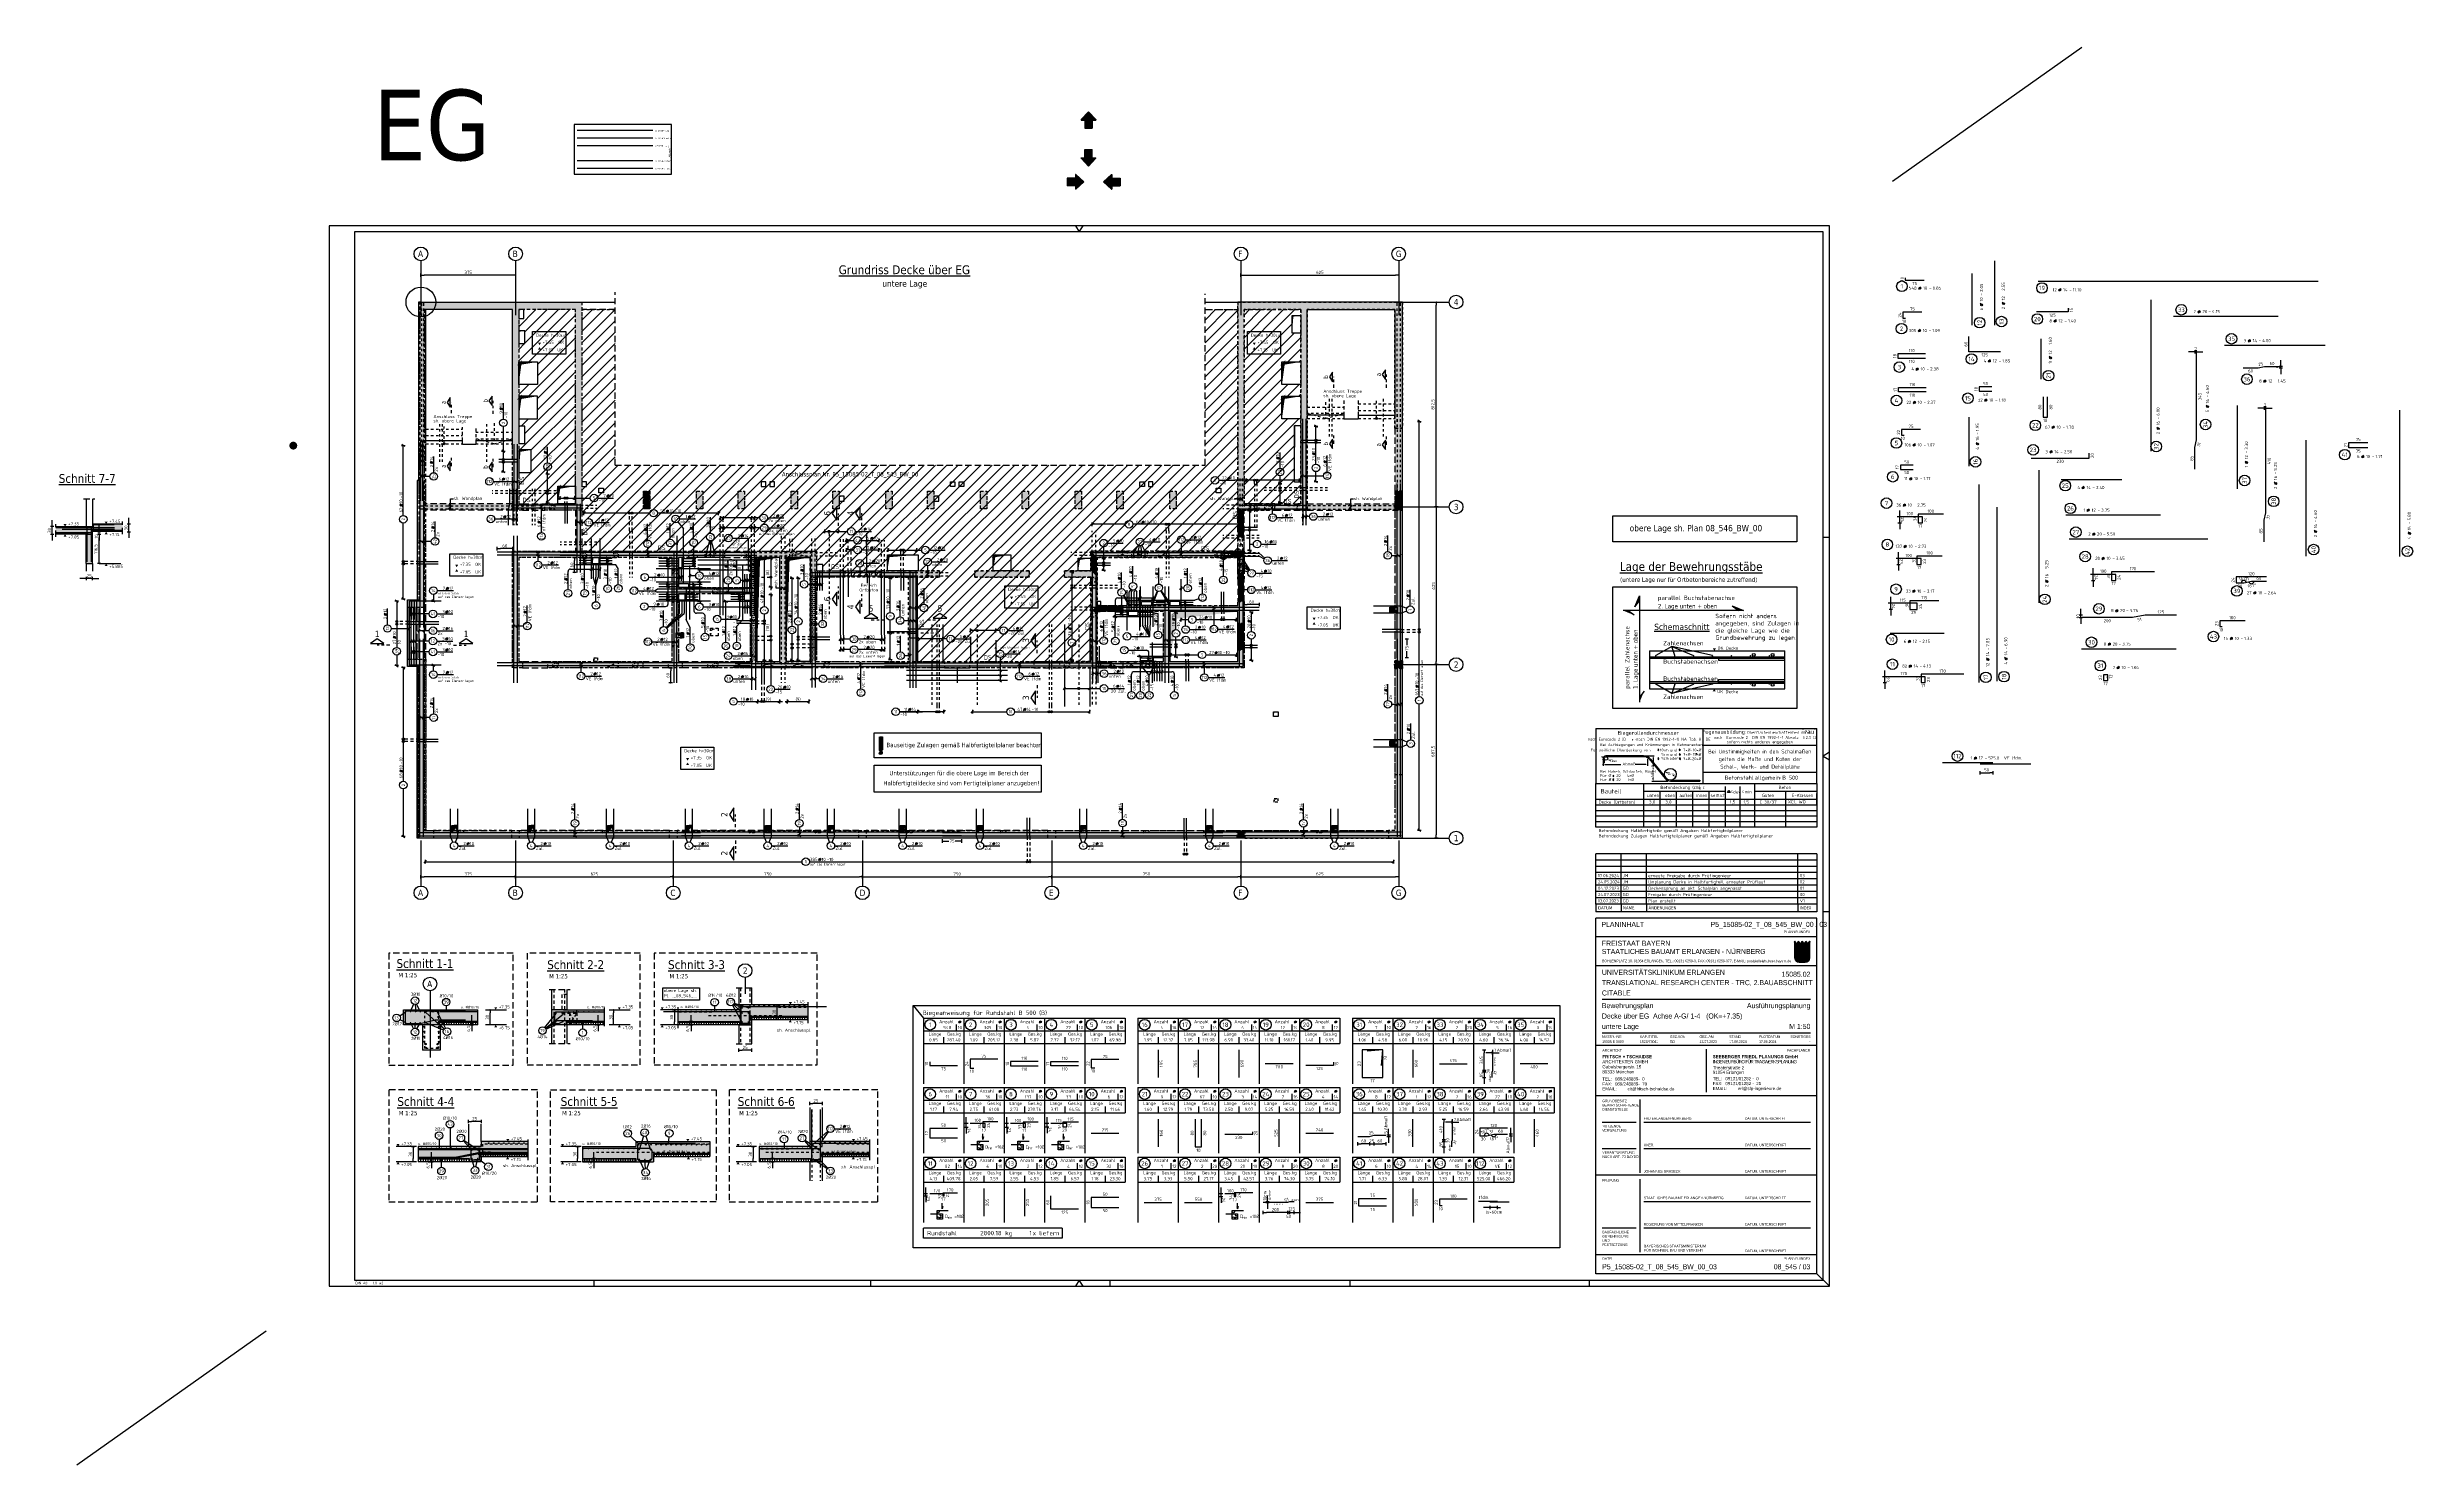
# Model space of a CAD drawing. Extents: x -5.2 to 88.6, y -7.1 to 49.1.
import ezdxf
from ezdxf.enums import TextEntityAlignment as Align

# ---------------------------------------------------------------- set-up
doc = ezdxf.new("R2010")
doc.units = 0
doc.header["$LTSCALE"] = 0.5
for name, pattern in [('AUSGEZOGEN', [1000.01, 1000, 0.01]), ('DASHDOTSMALL', [1.05, 0.5, -0.25, 0.05, -0.25]), ('DASHED', [0.75, 0.5, -0.25]), ('DOT', [0.175, 0.05, -0.125]), ('HIDDEN', [0.375, 0.25, -0.125]), ('HIDDEN2', [0.187, 0.125, -0.062]), ('PUNKT', [0.175, 0.05, -0.125]), ('STRICHLINIE', [0.75, 0.5, -0.25]), ('STRICHPUNKT2', [0.55, 0.25, -0.125, 0.05, -0.125]), ('VERDECKT', [0.375, 0.25, -0.125])]:
    doc.linetypes.add(name, pattern=pattern)
for name, color, linetype in [('1.OG', 7, 'Continuous'), ('40 A Plankopf Text F+T', 7, 'Continuous'), ('ACHSEN', 7, 'Continuous'), ('AFU', 7, 'Continuous'), ('BET-ANS', 7, 'Continuous'), ('BETON', 7, 'Continuous'), ('Brüstung 1.OG', 7, 'Continuous'), ('Brüstung 1.UG', 7, 'Continuous'), ('BZ', 7, 'Continuous'), ('DD', 7, 'Continuous'), ('DETAIL', 7, 'Continuous'), ('DRUEBER', 7, 'Continuous'), ('grau_dunkel', 7, 'Continuous'), ('grau_hell', 7, 'Continuous'), ('grau_mittel', 7, 'Continuous'), ('Halbfertigteile', 7, 'Continuous'), ('HILFE', 7, 'Continuous'), ('HINWEISE', 7, 'Continuous'), ('INDEX', 7, 'Continuous'), ('koten', 7, 'Continuous'), ('MASSE', 7, 'Continuous'), ('OBJEKT', 7, 'Continuous'), ('RAHMEN', 7, 'Continuous'), ('RND', 7, 'Continuous'), ('RND-1', 7, 'Continuous'), ('RND_BILD', 7, 'Continuous'), ('SCHATTEN', 7, 'Continuous'), ('SCHNITTE', 7, 'Continuous'), ('SCHRAFF', 7, 'Continuous'), ('SFP_Achsen', 7, 'Continuous'), ('STEMPEL', 7, 'Continuous'), ('TEXT', 7, 'Continuous'), ('VERDECKT', 7, 'Continuous'), ('VERDECKT1', 7, 'Continuous'), ('WD', 7, 'Continuous')]:
    doc.layers.add(name, color=color, linetype=linetype)
doc.layers.add('NOPLOT', color=7, linetype='Continuous', plot=False)
doc.layers.add('zila_01_rb_02_stb-fertig_05_schraff', color=144, linetype='Continuous', lineweight=9)
doc.styles.add('ERSTELLTER_STIL_3', font='arial.ttf')
doc.styles.add('ERSTELLTER_STIL_4', font='arialbd.ttf')
doc.styles.add('helv', font='tahoma.ttf')
doc.styles.add('plankopf_ArialN', font='ARIALN.TTF')
doc.styles.add('txt', font='isocp.shx')
doc.linetypes.add('ABBRUCH', pattern='A,0.15,-0.15,["x",Standard,S=0.07,R=0,X=-0.1,Y=-0.0238],-0.005', length=0.305)
doc.linetypes.add('AFU_50K', pattern='A,0.15,["/",Standard,S=0.2,R=0,X=-0.01,Y=-0.1],0.07,["/",Standard,S=0.2,R=0,X=-0.01,Y=-0.1],0.15', length=0.37)
doc.linetypes.add('AFU_50L', pattern='A,0.75,["/",Standard,S=0.2,R=0,X=-0.01,Y=-0.1],0.07,["/",Standard,S=0.2,R=0,X=-0.01,Y=-0.1],0.75', length=1.57)
doc.linetypes.add('AFU_50M', pattern='A,0.45,["/",Standard,S=0.2,R=0,X=-0.01,Y=-0.1],0.07,["/",Standard,S=0.2,R=0,X=-0.01,Y=-0.1],0.45', length=0.97)
doc.linetypes.add('AFU_50S', pattern='A,0,-0.15,["/",Standard,S=0.2,R=0,X=-0.01,Y=-0.1],0,-0.07,["/",Standard,S=0.2,R=0,X=-0.01,Y=-0.1],-0.15', length=0.37)
doc.linetypes.add('AFU_50SL', pattern='A,0,-0.75,["/",Standard,S=0.2,R=0,X=-0.01,Y=-0.1],0,-0.07,["/",Standard,S=0.2,R=0,X=-0.01,Y=-0.1],-0.75', length=1.57)
doc.dimstyles.new('DOT_I', dxfattribs={"dimscale": 0.5, "dimtxt": 0.25, "dimasz": 0.25, "dimexe": 0.1, "dimexo": 0.3, "dimgap": 0.1, "dimtad": 1, "dimdec": 3, "dimzin": 3, "dimtxsty": 'txt', "dimblk": 'DOT', "dimblk1": 'DOT', "dimblk2": 'DOT', "dimsah": 1, "dimcen": 0.1, "dimse1": 1, "dimse2": 1, "dimazin": 0, "dimtfac": 1, "dimtdec": 4, "dimtix": 1, "dimtmove": 2, "dimatfit": 3, "dimfxl": 0, "dimtvp": 1, "dimtolj": 1, "dimtzin": 0, "dimarcsym": 0})
pattern_1 = [(0, (-322.07857, -163.97815), (8e-17, 0.254), [])]
pattern_2 = [(0, (0.988865, 56.354767), (0.01984375, 0.0396875), [0, -0.0396875])]
pattern_3 = [(45, (0, 0.30097), (-0.2245064, 0.2245064), [])]
pattern_4 = [(180, (-0.6844, 0.85745), (-7e-18, -0.09525), []), (270, (-0.6844, 0.85745), (0.09525, -2e-17), [])]

# ---------------------------------------------------------------- blocks, each defined once
blk = doc.blocks.new('Bundeslandwappen')
at = {"lineweight": 9, "true_color": 0xffffff}
for points in [[(-5.8, 16.5), (-6, 16.5), (-6, 16.3), (-5.8, 16.3)], [(-5.1, 15.7), (-5.3, 15.7), (-5.3, 15.5), (-5.1, 15.5)], [(-3.5, 15.7), (-3.7, 15.7), (-3.7, 15.5), (-3.5, 15.5)], [(-2.8, 16.5), (-3, 16.5), (-3, 16.3), (-2.8, 16.3)], [(-2.2, 15.7), (-2.4, 15.7), (-2.4, 15.5), (-2.2, 15.5)], [(-0.6, 15.7), (-0.8, 15.7), (-0.8, 15.5), (-0.6, 15.5)], [(0.1, 16.5), (-0.1, 16.5), (-0.1, 16.3), (0.1, 16.3)], [(0.8, 15.7), (0.6, 15.7), (0.6, 15.5), (0.8, 15.5)], [(2.4, 15.7), (2.2, 15.7), (2.2, 15.5), (2.4, 15.5)], [(3, 16.5), (2.8, 16.5), (2.8, 16.3), (3, 16.3)], [(3.7, 15.7), (3.5, 15.7), (3.5, 15.5), (3.7, 15.5)], [(5.3, 15.7), (5.1, 15.7), (5.1, 15.5), (5.3, 15.5)], [(6, 16.5), (5.8, 16.5), (5.8, 16.3), (6, 16.3)]]:
    blk.add_hatch(color=7, dxfattribs=at).paths.add_polyline_path(points)
at = {"true_color": 0xffffff}
for points in [[(-5.3, 12.6), (-5.7, 12.6), (-5.7, 12.2), (-5.1, 12)], [(-3.6, 8.4), (-5.7, 9.2), (-5.7, 6.2), (-2.1, 4.9)], [(-5.7, 6.1), (-5.7, 3.7, 0.041392), (-5.7, 3.1), (-4.2, 2.6)], [(-1.4, 10.7), (-5.1, 12), (-3.6, 8.4), (0.1, 7.1)], [(-0.6, 1.3), (-4.2, 2.6), (-3.3, 0.4, 0.073774), (-2.3, 0.3), (-0.1, 0.3)], [(0.9, 12.6), (-2.2, 12.6), (-1.4, 10.7), (2.2, 9.4)], [(1.6, 3.6), (-2.1, 4.9), (-0.6, 1.3), (2.4, 0.3, 0.043654), (2.9, 0.4)], [(3.7, 5.8), (0.1, 7.1), (1.6, 3.6), (5.2, 2.3)], [(4, 12.6), (1.7, 12.6), (4.4, 11.6)], [(5.7, 8.1), (2.2, 9.4), (3.7, 5.8), (5.7, 5.1)], [(5.7, 11.2), (4.4, 11.6), (5.7, 8.5)]]:
    blk.add_hatch(color=7, dxfattribs=at).paths.add_polyline_path(points)
at = {"lineweight": 9}
h = blk.add_hatch(dxfattribs=at)
h.set_pattern_fill('ANSI31', color=256, scale=0.08, angle=315, style=0)
h.set_pattern_definition(pattern_1)
h.paths.add_polyline_path([(-5.1, 12), (-5.7, 12.2), (-5.7, 9.2), (-3.6, 8.4)])
h = blk.add_hatch(dxfattribs=at)
h.set_pattern_fill('ANSI31', color=256, scale=0.08, angle=315, style=0)
h.set_pattern_definition(pattern_1)
h.paths.add_polyline_path([(-2.1, 4.9), (-5.7, 6.2), (-5.7, 6.1), (-4.2, 2.6), (-0.6, 1.3)])
h = blk.add_hatch(dxfattribs=at)
h.set_pattern_fill('ANSI31', color=256, scale=0.08, angle=315, style=0)
h.set_pattern_definition(pattern_1)
h.paths.add_polyline_path([(-4.2, 2.6), (-5.7, 3.1, 0.285055), (-3.3, 0.4)])
h = blk.add_hatch(dxfattribs=at)
h.set_pattern_fill('ANSI31', color=256, scale=0.08, angle=315, style=0)
h.set_pattern_definition(pattern_1)
h.paths.add_polyline_path([(-2.2, 12.6), (-5.3, 12.6), (-5.1, 12), (-1.4, 10.7)])
h = blk.add_hatch(dxfattribs=at)
h.set_pattern_fill('ANSI31', color=256, scale=0.08, angle=315, style=0)
h.set_pattern_definition(pattern_1)
h.paths.add_polyline_path([(0.1, 7.1), (-3.6, 8.4), (-2.1, 4.9), (1.6, 3.6)])
h = blk.add_hatch(dxfattribs=at)
h.set_pattern_fill('ANSI31', color=256, scale=0.08, angle=315, style=0)
h.set_pattern_definition(pattern_1)
h.paths.add_polyline_path([(2.2, 9.4), (-1.4, 10.7), (0.1, 7.1), (3.7, 5.8)])
h = blk.add_hatch(dxfattribs=at)
h.set_pattern_fill('ANSI31', color=256, scale=0.08, angle=315, style=0)
h.set_pattern_definition(pattern_1)
h.paths.add_polyline_path([(-0.6, 1.3), (-0.1, 0.3), (2.3, 0.3, 0.004354), (2.4, 0.3)])
h = blk.add_hatch(dxfattribs=at)
h.set_pattern_fill('ANSI31', color=256, scale=0.08, angle=315, style=0)
h.set_pattern_definition(pattern_1)
h.paths.add_polyline_path([(4.4, 11.6), (1.7, 12.6), (0.9, 12.6), (2.2, 9.4), (5.7, 8.1), (5.7, 8.5)])
h = blk.add_hatch(dxfattribs=at)
h.set_pattern_fill('ANSI31', color=256, scale=0.08, angle=315, style=0)
h.set_pattern_definition(pattern_1)
h.paths.add_polyline_path([(5.3, 2.1), (5.2, 2.3), (1.6, 3.6), (2.9, 0.4, 0.22704)])
h = blk.add_hatch(dxfattribs=at)
h.set_pattern_fill('ANSI31', color=256, scale=0.08, angle=315, style=0)
h.set_pattern_definition(pattern_1)
h.paths.add_polyline_path([(5.7, 5.1), (3.7, 5.8), (5.2, 2.3), (5.4, 2.2, 0.111178), (5.7, 3.7)])
h = blk.add_hatch(dxfattribs=at)
h.set_pattern_fill('ANSI31', color=256, scale=0.08, angle=315, style=0)
h.set_pattern_definition(pattern_1)
h.paths.add_polyline_path([(5.7, 12.6), (4, 12.6), (4.4, 11.6), (5.7, 11.2)])
for p, q in [((-6, 16.1), (-6, 3.7)), ((-6, 13.3), (6, 13.3)), ((-6, 12.9), (6, 12.9)), ((-5.7, 12.6), (-5.7, 3.7)), ((-5.7, 12.6), (5.7, 12.6)), ((-5.7, 12.2), (5.7, 8.1)), ((-5.7, 9.2), (5.7, 5.1)), ((-5.7, 6.2), (5.4, 2.2)), ((-5.7, 6.1), (-3.3, 0.4)), ((-5.7, 3.1), (2.4, 0.3)), ((-5.6, 16.6), (-5.6, 16.7)), ((-5.6, 15), (-5.6, 15.2)), ((-5.3, 15.2), (-5.3, 15)), ((-4.7, 14.5), (-5.3, 14.5)), ((-5.3, 12.6), (-0.1, 0.3)), ((-4.1, 14.5), (-3.5, 14.5)), ((-3.5, 15.2), (-3.5, 15)), ((-3.4, 13.9), (-2.9, 14.2)), ((-2.9, 13.6), (-3.4, 13.9)), ((-3.2, 16.6), (-3.2, 16.7)), ((-3.2, 15), (-3.2, 15.2)), ((-2.9, 15.6), (-2.9, 14.5)), ((-2.9, 14.2), (-2.5, 13.9)), ((-2.5, 13.9), (-2.9, 13.6)), ((-2.7, 16.6), (-2.7, 16.7)), ((-2.7, 15), (-2.7, 15.2)), ((-2.4, 15.2), (-2.4, 15)), ((-1.7, 14.5), (-2.3, 14.5)), ((-2.3, 0.3), (2.3, 0.3)), ((-2.3, 0), (2.3, 0)), ((-2.2, 12.6), (2.9, 0.4)), ((-1.2, 14.5), (-0.6, 14.5)), ((-0.5, 15.2), (-0.5, 15)), ((0, 14.2), (-0.4, 13.9)), ((-0.4, 13.9), (0, 13.6)), ((-0.3, 16.6), (-0.2, 16.7)), ((-0.2, 15), (-0.2, 15.2)), ((0, 15.6), (0, 14.5)), ((0.4, 13.9), (0, 14.2)), ((0, 13.6), (0.4, 13.9)), ((0.3, 16.6), (0.2, 16.7)), ((0.2, 15), (0.2, 15.2)), ((0.5, 15.2), (0.5, 15)), ((1.2, 14.5), (0.6, 14.5)), ((0.9, 12.6), (5.3, 2.1)), ((1.7, 14.5), (2.3, 14.5)), ((1.7, 12.6), (5.7, 11.2)), ((2.4, 15.2), (2.4, 15)), ((2.9, 14.2), (2.5, 13.9)), ((2.5, 13.9), (2.9, 13.6)), ((2.7, 16.6), (2.7, 16.7)), ((2.7, 15), (2.7, 15.2)), ((2.9, 15.6), (2.9, 14.5)), ((3.4, 13.9), (2.9, 14.2)), ((2.9, 13.6), (3.4, 13.9)), ((3.2, 16.6), (3.2, 16.7)), ((3.2, 15), (3.2, 15.2)), ((3.5, 15.2), (3.5, 15)), ((4.1, 14.5), (3.5, 14.5)), ((4, 12.6), (5.7, 8.5)), ((4.7, 14.5), (5.3, 14.5)), ((5.3, 15.2), (5.3, 15)), ((5.6, 16.6), (5.6, 16.7)), ((5.6, 15), (5.6, 15.2)), ((5.7, 3.7), (5.7, 12.6)), ((6, 3.7), (6, 16.1))]:
    blk.add_line(p, q, dxfattribs=at)
for points in [[(-5.8, 16.3), (-6, 16.3), (-6, 16.5), (-5.8, 16.5)], [(-5.1, 15.5), (-5.3, 15.5), (-5.3, 15.7), (-5.1, 15.7)], [(-4.1, 13.7), (-4.8, 13.7), (-4.8, 14.1), (-4.1, 14.1)], [(-3.7, 15.5), (-3.5, 15.5), (-3.5, 15.7), (-3.7, 15.7)], [(-2.8, 16.3), (-3, 16.3), (-3, 16.5), (-2.8, 16.5)], [(-2.2, 15.5), (-2.4, 15.5), (-2.4, 15.7), (-2.2, 15.7)], [(-1.8, 13.7), (-1, 13.7), (-1, 14.1), (-1.8, 14.1)], [(-0.8, 15.5), (-0.6, 15.5), (-0.6, 15.7), (-0.8, 15.7)], [(0.1, 16.3), (-0.1, 16.3), (-0.1, 16.5), (0.1, 16.5)], [(0.8, 15.5), (0.6, 15.5), (0.6, 15.7), (0.8, 15.7)], [(1.8, 13.7), (1, 13.7), (1, 14.1), (1.8, 14.1)], [(2.2, 15.5), (2.4, 15.5), (2.4, 15.7), (2.2, 15.7)], [(3, 16.3), (2.8, 16.3), (2.8, 16.5), (3, 16.5)], [(3.7, 15.5), (3.5, 15.5), (3.5, 15.7), (3.7, 15.7)], [(4.1, 13.7), (4.8, 13.7), (4.8, 14.1), (4.1, 14.1)], [(5.1, 15.5), (5.3, 15.5), (5.3, 15.7), (5.1, 15.7)], [(5.8, 16.3), (6, 16.3), (6, 16.5), (5.8, 16.5)]]:
    blk.add_lwpolyline(points, close=True, dxfattribs=at)
for centre in [(-5.3, 13.9), (-3.7, 13.9), (-2.2, 13.9), (-0.7, 13.9), (0.7, 13.9), (2.2, 13.9), (3.7, 13.9), (5.3, 13.9)]:
    blk.add_circle(centre, 0.123, dxfattribs=at)
for centre, radius, start, end in [((-5.9, 16.5), 0.362, 44.6681, 253.1183), ((-2.3, 3.7), 3.7, 180, 270), ((-2.3, 3.7), 3.4, 180, 270), ((-5.7, 16.7), 0.05, 6.6615, 44.6681), ((-5.6, 16.6), 0.05, 186.6615, 265.6209), ((-5.6, 16.3), 0.281, 346.0232, 85.6209), ((-5.4, 16), 0.179, 74.7883, 15.1356), ((-5.5, 15.2), 0.157, 3.2756, 179.5521), ((-5.2, 15), 0.453, 182.8328, 261.3043), ((-5.4, 16.2), 0.05, 254.7883, 346.0232), ((-5.2, 16), 0.05, 93.0633, 195.1356), ((-5.3, 15.2), 0.191, 249.6358, 3.0857), ((-5.2, 15.9), 0.224, 350.9542, 93.0633), ((-5, 15.2), 0.05, 82.9467, 183.0857), ((-5, 15.5), 0.249, 262.9467, 77.8855), ((-4.9, 15.8), 0.05, 170.9542, 257.8855), ((-4.6, 14.9), 0.224, 71.4, 0), ((-4.7, 14.9), 0.312, 275.9649, 353.9773), ((-4.4, 15.2), 0.208, 317.0775, 222.9225), ((-4.2, 14.9), 0.224, 180, 108.6), ((-4.1, 14.9), 0.312, 186.0227, 264.0351), ((-3.8, 15.5), 0.249, 102.1145, 277.0533), ((-3.9, 15.8), 0.05, 282.1145, 9.0458), ((-3.6, 15.9), 0.224, 86.9367, 189.0458), ((-3.8, 15.2), 0.05, 356.9143, 97.0533), ((-3.5, 15.2), 0.191, 176.9143, 290.3642), ((-3.4, 16), 0.179, 164.8644, 105.2117), ((-3.6, 16), 0.05, 344.8644, 86.9367), ((-3.2, 16.3), 0.281, 94.3791, 193.9768), ((-3.4, 16.2), 0.05, 193.9768, 285.2117), ((-3.3, 15.2), 0.157, 0.4479, 176.7244), ((-3.6, 15), 0.453, 278.6957, 357.1672), ((-2.9, 16.6), 0.264, 24.0166, 155.3409), ((-3.1, 16.7), 0.05, 155.2288, 173.3385), ((-3.2, 16.6), 0.05, 274.3791, 353.3385), ((-2.7, 16.7), 0.05, 6.6615, 24.0166), ((-2.6, 16.6), 0.05, 186.6615, 265.6209), ((-2.5, 16), 0.179, 74.7883, 15.1356), ((-2.6, 15.2), 0.157, 3.2756, 179.5521), ((-2.3, 15), 0.453, 182.8328, 261.3043), ((-2.7, 16.3), 0.281, 346.0232, 85.6209), ((-2.4, 16.2), 0.05, 254.7883, 346.0232), ((-2.3, 15.2), 0.191, 249.6358, 3.0857), ((-2.3, 15.9), 0.224, 350.9542, 93.0633), ((-2.3, 16), 0.05, 93.0633, 195.1356), ((-2.1, 15.5), 0.249, 262.9467, 77.8855), ((-2.1, 15.2), 0.05, 82.9467, 183.0857), ((-2, 15.8), 0.05, 170.9542, 257.8855), ((-1.7, 14.9), 0.224, 71.4, 0), ((-1.5, 15.2), 0.208, 317.0775, 222.9225), ((-1.8, 14.9), 0.312, 275.9649, 353.9773), ((-1.2, 14.9), 0.224, 180, 108.6), ((-1.2, 14.9), 0.312, 186.0227, 264.0351), ((-0.9, 15.5), 0.249, 102.1145, 277.0533), ((-0.7, 15.9), 0.224, 86.9367, 189.0458), ((-0.9, 15.8), 0.05, 282.1145, 9.0458), ((-0.8, 15.2), 0.05, 356.9143, 97.0533), ((-0.6, 15.2), 0.191, 176.9143, 290.3642), ((-0.7, 16), 0.05, 344.8644, 86.9367), ((-0.3, 16.3), 0.281, 94.3791, 193.9768), ((-0.4, 16), 0.179, 164.8644, 105.2117), ((-0.5, 16.2), 0.05, 193.9768, 285.2117), ((-0.7, 15), 0.453, 278.6957, 357.1672), ((-0.4, 15.2), 0.157, 0.4479, 176.7244), ((-0.3, 16.6), 0.05, 274.3791, 353.3385), ((0, 16.6), 0.264, 24.0166, 155.3409), ((-0.2, 16.7), 0.05, 155.2288, 173.3385), ((0.2, 16.7), 0.05, 6.6615, 24.0166), ((0.4, 15.2), 0.157, 3.2756, 179.5521), ((0.7, 15), 0.453, 182.8328, 261.3043), ((0.3, 16.6), 0.05, 186.6615, 265.6209), ((0.3, 16.3), 0.281, 346.0232, 85.6209), ((0.4, 16), 0.179, 74.7883, 15.1356), ((0.5, 16.2), 0.05, 254.7883, 346.0232), ((0.6, 15.2), 0.191, 249.6358, 3.0857), ((0.7, 16), 0.05, 93.0633, 195.1356), ((0.7, 15.9), 0.224, 350.9542, 93.0633), ((0.8, 15.2), 0.05, 82.9467, 183.0857), ((0.9, 15.5), 0.249, 262.9467, 77.8855), ((0.9, 15.8), 0.05, 170.9542, 257.8855), ((1.2, 14.9), 0.224, 71.4, 0), ((1.2, 14.9), 0.312, 275.9649, 353.9773), ((1.5, 15.2), 0.208, 317.0775, 222.9225), ((1.7, 14.9), 0.224, 180, 108.6), ((1.8, 14.9), 0.312, 186.0227, 264.0351), ((2.1, 15.5), 0.249, 102.1145, 277.0533), ((2.3, 15.9), 0.224, 86.9367, 189.0458), ((2, 15.8), 0.05, 282.1145, 9.0458), ((2.1, 15.2), 0.05, 356.9143, 97.0533), ((2.3, 15.2), 0.191, 176.9143, 290.3642), ((2.5, 16), 0.179, 164.8644, 105.2117), ((2.3, 16), 0.05, 344.8644, 86.9367), ((2.3, 15), 0.453, 278.6957, 357.1672), ((2.3, 3.7), 3.7, 270, 0), ((2.3, 3.7), 3.4, 270, 0), ((2.7, 16.3), 0.281, 94.3791, 193.9768), ((2.4, 16.2), 0.05, 193.9768, 285.2117), ((2.6, 15.2), 0.157, 0.4479, 176.7244), ((2.6, 16.6), 0.05, 274.3791, 353.3385), ((2.9, 16.6), 0.264, 24.0166, 155.3409), ((2.7, 16.7), 0.05, 155.2288, 173.3385), ((3.1, 16.7), 0.05, 6.6615, 24.0166), ((3.2, 16.6), 0.05, 186.6615, 265.6209), ((3.2, 16.3), 0.281, 346.0232, 85.6209), ((3.4, 16), 0.179, 74.7883, 15.1356), ((3.3, 15.2), 0.157, 3.2756, 179.5521), ((3.6, 15), 0.453, 182.8328, 261.3043), ((3.4, 16.2), 0.05, 254.7883, 346.0232), ((3.6, 16), 0.05, 93.0633, 195.1356), ((3.5, 15.2), 0.191, 249.6358, 3.0857), ((3.6, 15.9), 0.224, 350.9542, 93.0633), ((3.8, 15.2), 0.05, 82.9467, 183.0857), ((3.8, 15.5), 0.249, 262.9467, 77.8855), ((3.9, 15.8), 0.05, 170.9542, 257.8855), ((4.2, 14.9), 0.224, 71.4, 0), ((4.1, 14.9), 0.312, 275.9649, 353.9773), ((4.4, 15.2), 0.208, 317.0775, 222.9225), ((4.6, 14.9), 0.224, 180, 108.6), ((4.7, 14.9), 0.312, 186.0227, 264.0351), ((5, 15.5), 0.249, 102.1145, 277.0533), ((4.9, 15.8), 0.05, 282.1145, 9.0458), ((5.2, 15.9), 0.224, 86.9367, 189.0458), ((5, 15.2), 0.05, 356.9143, 97.0533), ((5.3, 15.2), 0.191, 176.9143, 290.3642), ((5.4, 16), 0.179, 164.8644, 105.2117), ((5.2, 16), 0.05, 344.8644, 86.9367), ((5.6, 16.3), 0.281, 94.3791, 193.9768), ((5.4, 16.2), 0.05, 193.9768, 285.2117), ((5.5, 15.2), 0.157, 0.4479, 176.7244), ((5.2, 15), 0.453, 278.6957, 357.1672), ((5.9, 16.5), 0.362, 286.8817, 135.3319), ((5.7, 16.7), 0.05, 135.3319, 173.3385), ((5.6, 16.6), 0.05, 274.3791, 353.3385)]:
    blk.add_arc(centre, radius, start, end, dxfattribs=at)
blk = doc.blocks.new('Plankopf_PU')
for p, q in [((-18.5, 25.4), (-18.5, 27.7)), ((-1, 27.7), (-18.5, 27.7)), ((-1, 27.7), (-18.5, 27.7)), ((-1, 25.4), (-1, 27.7)), ((-1, 25.4), (-18.5, 25.4)), ((-1, 25.4), (-18.5, 25.4)), ((-18.5, 19.1), (-18.5, 25.4)), ((-1, 19.1), (-1, 25.4)), ((-1.5, 22.75), (-18, 22.75)), ((-18.5, 15.1), (-18.5, 19.1)), ((-1, 19.1), (-18.5, 19.1)), ((-18, 20.1), (-1.5, 20.1)), ((-9.75, 18.8), (-9.75, 15.4)), ((-1, 15.1), (-1, 19.1)), ((-1, 15.1), (-18.5, 15.1)), ((-1, 15.1), (-18.5, 15.1)), ((-18.5, 8.8), (-18.5, 15.1)), ((-1, 8.8), (-1, 15.1)), ((-15, 9), (-15, 14.8)), ((-15.3, 13), (-18, 13)), ((-1.5, 13), (-14.7, 13)), ((-15.3, 10.9), (-18, 10.9)), ((-1.5, 10.9), (-14.7, 10.9)), ((-18.5, 2.5), (-18.5, 8.8)), ((-1, 8.8), (-18.5, 8.8)), ((-15, 2.7), (-15, 8.5)), ((-1, 2.5), (-1, 8.8)), ((-1.5, 6.7), (-14.7, 6.7)), ((-15.3, 4.6), (-18, 4.6)), ((-1.5, 4.6), (-14.7, 4.6)), ((-1, 2.5), (-18.5, 2.5)), ((-18.5, 1), (-18.5, 2.5)), ((-1, 2.5), (-18.5, 2.5)), ((-1, 1), (-1, 2.5)), ((-1, 1), (-18.5, 1))]:
    blk.add_line(p, q)
at = {"xscale": 0.1, "yscale": 0.1, "zscale": 0.1}
blk.add_blockref('Bundeslandwappen', (-2.15, 25.67), dxfattribs=at)
at = {"linetype": 'AUSGEZOGEN', "lineweight": 35, "style": 'plankopf_ArialN'}
blk.add_text('STAATLICHES BAUAMT ERLANGEN - NÜRNBERG', height=0.4, dxfattribs=at).set_placement((-18.03, 26.55), align=Align.MIDDLE_LEFT)
for s, height, p in [('FREISTAAT BAYERN', 0.4, (-18.03, 27.4)), ('PRÜFUNG', 0.2, (-18.01, 8.5))]:
    blk.add_text(s, height=height, dxfattribs=at).set_placement(p, align=Align.TOP_LEFT)
at = {"style": 'plankopf_ArialN'}
for s, p in [('BOHLENPLATZ 18, 91054 ERLANGEN, TEL.: 09131 6259-0, FAX: 09131 6259-377, E-MAIL: poststelle@stbaer.bayern.de', (-18.01, 25.7)), ('MASSN.-NR', (-18.01, 19.7)), ('KAP./TITEL', (-15.01, 19.7)), ('GEZ.VON', (-12.64, 19.7)), ('GEZ. AM', (-10.29, 19.7)), ('STAND', (-7.93, 19.7)), ('PLOTDATUM', (-5.57, 19.7)), ('FAU ERLANGEN-NÜRNBERG', (-14.71, 13.21)), ('DATUM, UNTERSCHRIFT', (-6.69, 13.21)), ('UKER', (-14.71, 11.11)), ('DATUM, UNTERSCHRIFT', (-6.68, 11.11)), ('JOHANNES GRASECK', (-14.7, 9.01)), ('DATUM, UNTERSCHRIFT', (-6.68, 9.01)), ('STAATLICHES BAUAMT ERLANGEN-NÜRNBERG', (-14.71, 6.91)), ('DATUM, UNTERSCHRIFT', (-6.69, 6.91)), ('REGIERUNG VON MITTELFRANKEN', (-14.71, 4.81)), ('DATUM, UNTERSCHRIFT', (-6.68, 4.81)), ('DATEI', (-18, 2.1)), ('DATUM, UNTERSCHRIFT', (-6.68, 2.71))]:
    blk.add_text(s, height=0.2, dxfattribs=at).set_placement(p)
at = {"linetype": 'AUSGEZOGEN', "lineweight": 35, "style": 'plankopf_ArialN'}
blk.add_text('ARCHITEKT', height=0.2, dxfattribs=at).set_placement((-17.99, 18.61))
blk.add_text('FACHPLANER', height=0.2, dxfattribs=at).set_placement((-1.52, 18.61), align=Align.RIGHT)
at = {"style": 'plankopf_ArialN'}
for s, p in [('SONSTIGES', (-1.49, 19.7)), ('PLANNR./INDEX', (-1.5, 2.1))]:
    blk.add_text(s, height=0.2, dxfattribs=at).set_placement(p, align=Align.RIGHT)
at = {"insert": (-5.57, 19.3), "char_height": 0.2, "attachment_point": 7, "style": 'plankopf_ArialN'}
blk.add_mtext('17.06.2024', dxfattribs=at)
at = {"char_height": 0.2, "attachment_point": 1, "style": 'plankopf_ArialN'}
for s, insert, width in [('GRUNDBESITZ\\PBEWIRTSCHAFTENDE DIENSTSTELLE', (-18, 14.8), 2.5), ('NUTZENDE^JVERWALTUNG', (-18, 12.8), 2.6984), ('VERANTWORTUNG  NACH ART. 73 BAYBO', (-17.99, 10.71), 2.6877), ('BAUFACHLICHE GENEHMIGUNG UND FESTSETZUNG', (-18, 4.4), 2.2311), ('BAYERISCHES STAATSMINISTERIUM ^JFÜR WOHNEN, BAU UND VERKEHR', (-14.69, 3.29), 9.2941)]:
    blk.add_mtext(s, dxfattribs=dict(at, insert=insert, width=width))
at = {"style": 'plankopf_ArialN'}
for tag, p in [('PROJEKTBEZEICHNUNGZ1', (-18.03, 24.58)), ('PROJEKTBEZEICHNUNGZ2', (-18.03, 23.76)), ('PROJEKTBEZEICHNUNGZ3', (-18.03, 22.94))]:
    blk.add_attdef(tag, text='', height=0.4, dxfattribs=at).set_placement(p, align=Align.BOTTOM_LEFT)
for tag, p in [('GEB.-NR', (-1.5, 24.95)), ('0.000X', (-1.51, 1.75))]:
    blk.add_attdef(tag, text='', height=0.4, dxfattribs=at).set_placement(p, align=Align.TOP_RIGHT)
for tag, p, height in [('PLANINHALTZ1', (-18.03, 22.06), 0.4), ('PLANINHALTZ2', (-18.03, 21.23), 0.4), ('PLANINHALTZ3', (-18.03, 20.41), 0.4), ('MASSN.-NR', (-18.01, 19.3), 0.2), ('KAPITEL/TITEL', (-15.01, 19.3), 0.2), ('GEZ_VON', (-12.64, 19.3), 0.2), ('GEZ_AM', (-10.29, 19.3), 0.2), ('STAND', (-7.93, 19.3), 0.2)]:
    blk.add_attdef(tag, p, '', height=height, dxfattribs=at)
for tag, height, p in [('PROJEKTKATEGORIE', 0.4, (-1.5, 21.23)), ('PLANUNGSPHASE', 0.4, (-1.5, 22.06)), ('MAßSTAB', 0.4, (-1.5, 20.41)), ('SONSTIGES', 0.2, (-1.5, 19.3))]:
    blk.add_attdef(tag, text='', height=height, dxfattribs=at).set_placement(p, align=Align.RIGHT)
at = {"layer": '40 A Plankopf Text F+T', "color": 7, "linetype": 'Continuous', "lineweight": 13, "char_height": 0.25, "attachment_point": 7}
for s, insert, style in [('\\A1;ARCHITEKTEN GMBH', (-17.99, 17.68), 'ERSTELLTER_STIL_3'), ('\\A1;Gabelsbergerstr. 15', (-17.99, 17.21), 'ERSTELLTER_STIL_3'), ('\\A1;80333 München', (-17.99, 16.88), 'ERSTELLTER_STIL_3'), ('\\A1;FRITSCH + TSCHAIDSE ', (-17.99, 18.08), 'ERSTELLTER_STIL_4'), ('\\A1;SEEBERGER FRIEDL PLANUNGS GmbH', (-9.24, 18.08), 'ERSTELLTER_STIL_4'), ('\\A1;Theaterstraße 2', (-9.24, 17.21), 'ERSTELLTER_STIL_3'), ('\\A1;91054 Erlangen', (-9.24, 16.77), 'ERSTELLTER_STIL_3'), ('\\A1;{\\T0.8;INGENIEURBÜRO FÜR TRAGWERKSPLANUNG}', (-9.24, 17.68), 'ERSTELLTER_STIL_3')]:
    blk.add_mtext(s, dxfattribs=dict(at, insert=insert, style=style))
at = {"layer": '40 A Plankopf Text F+T', "color": 7, "linetype": 'Continuous', "lineweight": 13, "char_height": 0.25, "attachment_point": 7, "line_spacing_factor": 0.945293, "style": 'ERSTELLTER_STIL_3'}
for s, insert in [('\\A1;TEL: ^I089/248889-  0\\PFAX: ^I089/248889-  70\\PEMAIL: ^Icit@fritsch-tschaidse.de', (-17.99, 15.48)), ('\\A1;TEL: ^I09131/81282 -  0\\PFAX: ^I09131/81282 -  21\\PEMAIL: ^Ierl@sfp-ingenieure.de', (-9.24, 15.48))]:
    blk.add_mtext(s, dxfattribs=dict(at, insert=insert))
blk = doc.blocks.new('Plankopf-ER')
at = {"layer": 'RAHMEN', "color": 7, "linetype": 'Continuous'}
for p, q in [((-0.5, 4.6), (-18, 4.6)), ((-18, 4.1), (-18, 4.6)), ((-0.5, 4.1), (-18, 4.1)), ((-18, 3.6), (-18, 4.1)), ((-16, 4.1), (-16, 4.6)), ((-16, 3.6), (-16, 4.1)), ((-14, 4.1), (-14, 4.6)), ((-14, 3.6), (-14, 4.1)), ((-2, 4.1), (-2, 4.6)), ((-2, 3.6), (-2, 4.1)), ((-0.5, 4.6), (-0.5, 4.1)), ((-0.5, 4.1), (-0.5, 3.6)), ((-0.5, 3.6), (-18, 3.6)), ((-18, 3.1), (-18, 3.6)), ((-0.5, 3.1), (-18, 3.1)), ((-18, 2.6), (-18, 3.1)), ((-0.5, 2.6), (-18, 2.6)), ((-18, 2.1), (-18, 2.6)), ((-0.5, 2.1), (-18, 2.1)), ((-18, 1.6), (-18, 2.1)), ((-16, 3.1), (-16, 3.6)), ((-16, 2.6), (-16, 3.1)), ((-16, 2.1), (-16, 2.6)), ((-16, 1.6), (-16, 2.1)), ((-14, 3.1), (-14, 3.6)), ((-14, 2.6), (-14, 3.1)), ((-14, 2.1), (-14, 2.6)), ((-14, 1.6), (-14, 2.1)), ((-2, 3.1), (-2, 3.6)), ((-2, 2.6), (-2, 3.1)), ((-2, 2.1), (-2, 2.6)), ((-2, 1.6), (-2, 2.1)), ((-0.5, 3.6), (-0.5, 3.1)), ((-0.5, 3.1), (-0.5, 2.6)), ((-0.5, 2.6), (-0.5, 2.1)), ((-0.5, 2.1), (-0.5, 1.6)), ((-0.5, 1.6), (-18, 1.6)), ((-18, 1.1), (-18, 1.6)), ((-0.5, 1.1), (-18, 1.1)), ((-18, 0.6), (-18, 1.1)), ((-0.5, 0.6), (-18, 0.6)), ((-18, 0.6), (-18, 0)), ((-0.5, 0), (-18, 0)), ((-16, 1.1), (-16, 1.6)), ((-16, 0.6), (-16, 1.1)), ((-16, 0.6), (-16, 0)), ((-14, 1.1), (-14, 1.6)), ((-14, 0.6), (-14, 1.1)), ((-14, 0.6), (-14, 0)), ((-2, 1.1), (-2, 1.6)), ((-2, 0.6), (-2, 1.1)), ((-2, 0.6), (-2, 0)), ((-0.5, 1.6), (-0.5, 1.1)), ((-0.5, 1.1), (-0.5, 0.6)), ((-0.5, 0.6), (-0.5, 0))]:
    blk.add_line(p, q, dxfattribs=at)
at = {"layer": 'RAHMEN', "color": 7, "linetype": 'Continuous', "style": 'txt'}
for tag, p in [('INDEX-D8', (-17.84, 4.24)), ('INDEX-D7', (-17.84, 3.74)), ('INDEX-N8', (-15.88, 4.24)), ('INDEX-N7', (-15.88, 3.74)), ('INDEX-X8', (-13.86, 4.24)), ('INDEX-X7', (-13.86, 3.74)), ('INDEX8', (-1.83, 4.24)), ('INDEX7', (-1.83, 3.74)), ('INDEX-D6', (-17.84, 3.24)), ('INDEX-D5', (-17.84, 2.74)), ('INDEX-D4', (-17.84, 2.24)), ('INDEX-D3', (-17.84, 1.74)), ('INDEX-N6', (-15.88, 3.24)), ('INDEX-N5', (-15.88, 2.74)), ('INDEX-N4', (-15.88, 2.24)), ('INDEX-N3', (-15.88, 1.74)), ('INDEX-X6', (-13.86, 3.24)), ('INDEX-X5', (-13.86, 2.74)), ('INDEX-X4', (-13.86, 2.24)), ('INDEX-X3', (-13.86, 1.74)), ('INDEX6', (-1.83, 3.24)), ('INDEX5', (-1.83, 2.74)), ('INDEX4', (-1.83, 2.24)), ('INDEX3', (-1.83, 1.74)), ('INDEX-D2', (-17.84, 1.24)), ('INDEX-D1', (-17.84, 0.74)), ('INDEX-N2', (-15.88, 1.24)), ('INDEX-N1', (-15.88, 0.74)), ('INDEX-X2', (-13.86, 1.24)), ('INDEX-X1', (-13.86, 0.74)), ('INDEX2', (-1.83, 1.24)), ('INDEX1', (-1.83, 0.74))]:
    blk.add_attdef(tag, p, '', height=0.25, dxfattribs=at)
at = {"layer": 'STEMPEL', "color": 7, "linetype": 'Continuous', "style": 'helv'}
for s, p in [('DATUM', (-17.83, 0.18)), ('NAME', (-15.85, 0.18)), ('ÄNDERUNGEN', (-13.83, 0.18))]:
    blk.add_text(s, height=0.25, dxfattribs=at).set_placement(p)
at = {"layer": 'STEMPEL', "color": 7, "linetype": 'Continuous', "style": 'helv', "width": 0.8}
blk.add_text('INDEX', height=0.25, dxfattribs=at).set_placement((-1.83, 0.18))
blk = doc.blocks.new('RND_AUSZ')
at = {"layer": 'RND', "color": 7, "linetype": 'Continuous'}
blk.add_line((1.34, 0.26), (1.51, 0.47), dxfattribs=at)
at = {"layer": 'RND', "color": 1, "linetype": 'Continuous'}
blk.add_circle((0, 0.52), 0.42, dxfattribs=at)
at = {"layer": 'RND', "color": 7, "linetype": 'Continuous'}
blk.add_circle((1.42, 0.36), 0.075, dxfattribs=at)
at = {"layer": 'RND', "color": 7, "linetype": 'Continuous', "style": 'txt'}
blk.add_text('-', height=0.25, dxfattribs=at).set_placement((2.16, 0.25))
for tag, p in [('WIEOFT', (-0.54, 0.25)), ('STK', (1.17, 0.25))]:
    blk.add_attdef(tag, text='', height=0.25, dxfattribs=at).set_placement(p, align=Align.RIGHT)
at = {"layer": 'RND', "color": 1, "linetype": 'Continuous', "style": 'txt'}
blk.add_attdef('POS', text='', height=0.35, dxfattribs=at).set_placement((0, 0.52), align=Align.MIDDLE)
at = {"layer": 'RND', "color": 7, "linetype": 'Continuous', "style": 'txt'}
for tag, p in [('DS', (1.68, 0.25)), ('LANG', (2.44, 0.25)), ('TEXT', (3.67, 0.25))]:
    blk.add_attdef(tag, p, '', height=0.25, dxfattribs=at)
blk = doc.blocks.new('lei_gre')
at = {"layer": 'RND', "color": 7, "linetype": 'Continuous'}
for p, q in [((-0.09, -0.12), (0.09, 0.12)), ((0, 0.15), (0, -0.15))]:
    blk.add_line(p, q, dxfattribs=at)
blk = doc.blocks.new('RND_LEI')
at = {"layer": 'RND', "color": 7, "linetype": 'Continuous'}
blk.add_line((1.02, 0.07), (1.19, 0.27), dxfattribs=at)
for centre, radius in [((0, 0), 0.3), ((1.11, 0.17), 0.075)]:
    blk.add_circle(centre, radius, dxfattribs=at)
at = {"layer": 'RND', "color": 7, "linetype": 'Continuous', "style": 'txt'}
blk.add_attdef('POSL', text='', height=0.25, dxfattribs=at).set_placement((0, 0), align=Align.MIDDLE)
blk.add_attdef('ANZ', text='', height=0.25, dxfattribs=at).set_placement((0.93, 0.06), align=Align.RIGHT)
for tag, p in [('DUM', (1.25, 0.06)), ('ABSTD', (1.67, 0.06)), ('POSTXT', (0.37, -0.33))]:
    blk.add_attdef(tag, p, '', height=0.25, dxfattribs=at)
blk = doc.blocks.new('DOT')
at = {"layer": 'MASSE', "color": 7, "linetype": 'Continuous'}
for p, q in [((0, 0), (-1, 0)), ((0, 0.54), (0, -0.54))]:
    blk.add_line(p, q, dxfattribs=at)
at = {"layer": 'MASSE', "color": 7, "linetype": 'Continuous', "const_width": 0.2}
blk.add_lwpolyline([(-0.1, 0, 1), (0.1, 0, 1)], format="xyb", close=True, dxfattribs=at)
blk = doc.blocks.new('*D16')
at = {"layer": 'Defpoints', "color": 0, "linetype": 'AUSGEZOGEN', "transparency": 16777216}
for p in [(71.418, 20.712), (71.918, 20.712), (71.918, 20.362)]:
    blk.add_point(p, dxfattribs=at)
at = {"layer": 'RND', "color": 0, "linetype": 'AUSGEZOGEN', "lineweight": -2, "transparency": 16777216}
blk.add_line((71.543, 20.362), (71.793, 20.362), dxfattribs=at)
at = {"layer": 'RND', "color": 0, "linetype": 'AUSGEZOGEN', "lineweight": -2, "transparency": 16777216, "xscale": 0.125, "yscale": 0.125, "zscale": 0.125, "rotation": 180}
blk.add_blockref('DOT', (71.418, 20.362), dxfattribs=at)
at = {"layer": 'RND', "color": 0, "linetype": 'AUSGEZOGEN', "lineweight": -2, "transparency": 16777216, "xscale": 0.125, "yscale": 0.125, "zscale": 0.125}
blk.add_blockref('DOT', (71.918, 20.362), dxfattribs=at)
at = {"layer": 'RND', "color": 0, "linetype": 'AUSGEZOGEN', "transparency": 16777216, "insert": (71.668, 20.474), "char_height": 0.125, "attachment_point": 5, "style": 'txt'}
blk.add_mtext('\\A1;50', dxfattribs=at)
blk = doc.blocks.new('*D17')
at = {"layer": 'Defpoints', "color": 0, "linetype": 'AUSGEZOGEN', "transparency": 16777216}
for p in [(30.298, 17.654), (30.298, 17.654), (31.048, 17.654)]:
    blk.add_point(p, dxfattribs=at)
at = {"layer": 'MASSE', "color": 0, "linetype": 'AUSGEZOGEN', "lineweight": -2, "transparency": 16777216}
for p, q in [((30.423, 17.654), (30.551, 17.654)), ((30.923, 17.654), (30.794, 17.654))]:
    blk.add_line(p, q, dxfattribs=at)
at = {"layer": 'MASSE', "color": 0, "linetype": 'AUSGEZOGEN', "lineweight": -2, "transparency": 16777216, "xscale": 0.125, "yscale": 0.125, "zscale": 0.125, "rotation": 180}
blk.add_blockref('DOT', (30.298, 17.654), dxfattribs=at)
at = {"layer": 'MASSE', "color": 0, "linetype": 'AUSGEZOGEN', "lineweight": -2, "transparency": 16777216, "xscale": 0.125, "yscale": 0.125, "zscale": 0.125}
blk.add_blockref('DOT', (31.048, 17.654), dxfattribs=at)
at = {"layer": 'MASSE', "color": 0, "linetype": 'AUSGEZOGEN', "transparency": 16777216, "insert": (30.673, 17.654), "char_height": 0.125, "attachment_point": 5, "style": 'txt'}
blk.add_mtext('\\A1;75', dxfattribs=at)
blk = doc.blocks.new('*D18')
at = {"layer": 'Defpoints', "color": 0, "linetype": 'AUSGEZOGEN', "transparency": 16777216}
for p in [(42.248, 27.029), (42.248, 27.029), (42.848, 27.029)]:
    blk.add_point(p, dxfattribs=at)
at = {"layer": 'MASSE', "color": 0, "linetype": 'AUSGEZOGEN', "lineweight": -2, "transparency": 16777216}
blk.add_line((42.723, 27.029), (42.373, 27.029), dxfattribs=at)
at = {"layer": 'MASSE', "color": 0, "linetype": 'AUSGEZOGEN', "lineweight": -2, "transparency": 16777216, "xscale": 0.125, "yscale": 0.125, "zscale": 0.125, "rotation": 180}
blk.add_blockref('DOT', (42.248, 27.029), dxfattribs=at)
at = {"layer": 'MASSE', "color": 0, "linetype": 'AUSGEZOGEN', "lineweight": -2, "transparency": 16777216, "xscale": 0.125, "yscale": 0.125, "zscale": 0.125}
blk.add_blockref('DOT', (42.848, 27.029), dxfattribs=at)
at = {"layer": 'MASSE', "color": 0, "linetype": 'AUSGEZOGEN', "transparency": 16777216, "insert": (42.548, 27.142), "char_height": 0.125, "attachment_point": 5, "style": 'txt'}
blk.add_mtext('\\A1;60', dxfattribs=at)
blk = doc.blocks.new('*D19')
at = {"layer": 'Defpoints', "color": 0, "linetype": 'AUSGEZOGEN', "transparency": 16777216}
for p in [(15.713, 28.898), (15.713, 28.898), (15.713, 28.298)]:
    blk.add_point(p, dxfattribs=at)
at = {"layer": 'MASSE', "color": 0, "linetype": 'AUSGEZOGEN', "lineweight": -2, "transparency": 16777216}
blk.add_line((15.713, 28.423), (15.713, 28.773), dxfattribs=at)
at = {"layer": 'MASSE', "color": 0, "linetype": 'AUSGEZOGEN', "lineweight": -2, "transparency": 16777216, "xscale": 0.125, "yscale": 0.125, "zscale": 0.125}
for p, rotation in [((15.713, 28.898), 90), ((15.713, 28.298), 270)]:
    blk.add_blockref('DOT', p, dxfattribs=dict(at, rotation=rotation))
at = {"layer": 'MASSE', "color": 0, "linetype": 'AUSGEZOGEN', "transparency": 16777216, "insert": (15.601, 28.598), "char_height": 0.125, "attachment_point": 5, "rotation": 90, "style": 'txt'}
blk.add_mtext('\\A1;60', dxfattribs=at)
blk = doc.blocks.new('SCHN-1')
at = {"layer": 'SCHNITTE', "color": 5, "linetype": 'Continuous'}
blk.add_lwpolyline([(0.54, 0.13), (0, 0.49), (-0.54, 0.13)], close=True, dxfattribs=at)
at = {"layer": 'SCHNITTE', "color": 6, "linetype": 'Continuous', "style": 'helv'}
blk.add_attdef('SCHN-1', text='', height=0.5, dxfattribs=at).set_placement((0, 0.64), align=Align.CENTER)
blk = doc.blocks.new('RND_HIN')
at = {"layer": 'RND', "color": 7, "linetype": 'Continuous'}
blk.add_circle((0, 0), 0.3, dxfattribs=at)
at = {"layer": 'RND', "color": 7, "linetype": 'Continuous', "style": 'txt'}
blk.add_attdef('POSI', text='', height=0.25, dxfattribs=at).set_placement((0, 0), align=Align.MIDDLE)
blk = doc.blocks.new('okrd_o')
at = {"layer": 'koten', "color": 7, "linetype": 'Continuous'}
blk.add_solid([(-0.12, 0.2), (0.12, 0.2), (0, 0)], dxfattribs=at)
at = {"layer": 'koten', "style": 'txt'}
blk.add_attdef('OKRD', (0.25, 0.1), '', height=0.25, dxfattribs=at)
blk = doc.blocks.new('okrd_u')
at = {"layer": 'koten', "color": 7, "linetype": 'Continuous'}
blk.add_solid([(-0.12, -0.2), (0.12, -0.2), (0, 0)], dxfattribs=at)
at = {"layer": 'koten', "style": 'txt'}
blk.add_attdef('OKRD', (0.25, -0.35), '', height=0.25, dxfattribs=at)
blk = doc.blocks.new('*D15')
at = {"layer": 'Defpoints', "color": 0, "linetype": 'AUSGEZOGEN', "transparency": 16777216}
for p in [(48.691, 25.673), (48.691, 25.673), (48.691, 24.923)]:
    blk.add_point(p, dxfattribs=at)
at = {"layer": 'MASSE', "color": 0, "linetype": 'AUSGEZOGEN', "lineweight": -2, "transparency": 16777216}
for p, q in [((48.691, 25.548), (48.691, 25.42)), ((48.691, 25.048), (48.691, 25.177))]:
    blk.add_line(p, q, dxfattribs=at)
at = {"layer": 'MASSE', "color": 0, "linetype": 'AUSGEZOGEN', "lineweight": -2, "transparency": 16777216, "xscale": 0.125, "yscale": 0.125, "zscale": 0.125}
for p, rotation in [((48.691, 25.673), 90), ((48.691, 24.923), 270)]:
    blk.add_blockref('DOT', p, dxfattribs=dict(at, rotation=rotation))
at = {"layer": 'MASSE', "color": 0, "linetype": 'AUSGEZOGEN', "transparency": 16777216, "insert": (48.691, 25.298), "char_height": 0.125, "attachment_point": 5, "rotation": 90, "style": 'txt'}
blk.add_mtext('\\A1;75', dxfattribs=at)
blk = doc.blocks.new('*D20')
at = {"layer": 'Defpoints', "color": 0, "linetype": 'AUSGEZOGEN', "transparency": 16777216}
for p in [(68.127, 30.269), (68.227, 30.509), (68.227, 30.509)]:
    blk.add_point(p, dxfattribs=at)
at = {"layer": 'RND', "color": 0, "linetype": 'AUSGEZOGEN', "lineweight": -2, "transparency": 16777216}
for p, q in [((68.227, 30.634), (68.227, 30.759)), ((68.227, 30.269), (68.227, 30.509)), ((68.227, 30.144), (68.227, 30.019))]:
    blk.add_line(p, q, dxfattribs=at)
at = {"layer": 'RND', "color": 0, "linetype": 'AUSGEZOGEN', "lineweight": -2, "transparency": 16777216, "xscale": 0.125, "yscale": 0.125, "zscale": 0.125}
for p, rotation in [((68.227, 30.509), 270.0000055827327), ((68.227, 30.269), 90.00000558273267)]:
    blk.add_blockref('DOT', p, dxfattribs=dict(at, rotation=rotation))
at = {"layer": 'RND', "color": 0, "linetype": 'AUSGEZOGEN', "transparency": 16777216, "insert": (68.34, 30.389), "char_height": 0.125, "attachment_point": 5, "rotation": 270.00001, "style": 'txt'}
blk.add_mtext('\\A1;24', dxfattribs=at)
blk = doc.blocks.new('*D21')
at = {"layer": 'Defpoints', "color": 0, "linetype": 'AUSGEZOGEN', "transparency": 16777216}
for p in [(68.081, 28.623), (68.181, 28.853), (68.181, 28.853)]:
    blk.add_point(p, dxfattribs=at)
at = {"layer": 'RND', "color": 0, "linetype": 'AUSGEZOGEN', "lineweight": -2, "transparency": 16777216}
for p, q in [((68.181, 28.978), (68.181, 29.103)), ((68.181, 28.623), (68.181, 28.853)), ((68.181, 28.498), (68.181, 28.373))]:
    blk.add_line(p, q, dxfattribs=at)
at = {"layer": 'RND', "color": 0, "linetype": 'AUSGEZOGEN', "lineweight": -2, "transparency": 16777216, "xscale": 0.125, "yscale": 0.125, "zscale": 0.125}
for p, rotation in [((68.181, 28.853), 270.0000055827327), ((68.181, 28.623), 90.00000558273267)]:
    blk.add_blockref('DOT', p, dxfattribs=dict(at, rotation=rotation))
at = {"layer": 'RND', "color": 0, "linetype": 'AUSGEZOGEN', "transparency": 16777216, "insert": (68.294, 28.738), "char_height": 0.125, "attachment_point": 5, "rotation": 270.00001, "style": 'txt'}
blk.add_mtext('\\A1;23', dxfattribs=at)
blk = doc.blocks.new('*D22')
at = {"layer": 'Defpoints', "color": 0, "linetype": 'AUSGEZOGEN', "transparency": 16777216}
for p in [(67.542, 23.939), (67.642, 24.169), (67.642, 24.169)]:
    blk.add_point(p, dxfattribs=at)
at = {"layer": 'RND', "color": 0, "linetype": 'AUSGEZOGEN', "lineweight": -2, "transparency": 16777216}
for p, q in [((67.642, 24.294), (67.642, 24.419)), ((67.642, 23.939), (67.642, 24.169)), ((67.642, 23.814), (67.642, 23.689))]:
    blk.add_line(p, q, dxfattribs=at)
at = {"layer": 'RND', "color": 0, "linetype": 'AUSGEZOGEN', "lineweight": -2, "transparency": 16777216, "xscale": 0.125, "yscale": 0.125, "zscale": 0.125}
for p, rotation in [((67.642, 24.169), 270.0000055827327), ((67.642, 23.939), 90.00000558273265)]:
    blk.add_blockref('DOT', p, dxfattribs=dict(at, rotation=rotation))
at = {"layer": 'RND', "color": 0, "linetype": 'AUSGEZOGEN', "transparency": 16777216, "insert": (67.754, 24.054), "char_height": 0.125, "attachment_point": 5, "rotation": 270.00001, "style": 'txt'}
blk.add_mtext('\\A1;23', dxfattribs=at)
blk = doc.blocks.new('*D23')
at = {"layer": 'Defpoints', "color": 0, "linetype": 'HIDDEN', "transparency": 16777216}
for p in [(75.404, 26.612), (75.404, 26.612), (75.404, 26.512)]:
    blk.add_point(p, dxfattribs=at)
at = {"layer": 'VERDECKT', "color": 0, "linetype": 'HIDDEN', "lineweight": -2, "transparency": 16777216}
for p, q in [((75.404, 26.737), (75.404, 26.862)), ((75.404, 26.512), (75.404, 26.612)), ((75.404, 26.387), (75.404, 26.262))]:
    blk.add_line(p, q, dxfattribs=at)
at = {"layer": 'VERDECKT', "color": 0, "linetype": 'HIDDEN', "lineweight": -2, "transparency": 16777216, "xscale": 0.125, "yscale": 0.125, "zscale": 0.125}
for p, rotation in [((75.404, 26.612), 270), ((75.404, 26.512), 90)]:
    blk.add_blockref('DOT', p, dxfattribs=dict(at, rotation=rotation))
at = {"layer": 'VERDECKT', "color": 0, "linetype": 'HIDDEN', "transparency": 16777216, "insert": (75.291, 26.562), "char_height": 0.125, "attachment_point": 5, "rotation": 90, "style": 'txt'}
blk.add_mtext('\\A1;10', dxfattribs=at)
blk = doc.blocks.new('*D24')
at = {"layer": 'Defpoints', "color": 0, "linetype": 'AUSGEZOGEN', "transparency": 16777216}
for p in [(17.261, 10.966), (17.261, 10.966), (17.261, 10.366)]:
    blk.add_point(p, dxfattribs=at)
at = {"layer": 'MASSE', "color": 0, "linetype": 'AUSGEZOGEN', "lineweight": -2, "transparency": 16777216}
blk.add_line((17.261, 10.491), (17.261, 10.841), dxfattribs=at)
at = {"layer": 'MASSE', "color": 0, "linetype": 'AUSGEZOGEN', "lineweight": -2, "transparency": 16777216, "xscale": 0.125, "yscale": 0.125, "zscale": 0.125}
for p, rotation in [((17.261, 10.966), 90), ((17.261, 10.366), 270)]:
    blk.add_blockref('DOT', p, dxfattribs=dict(at, rotation=rotation))
at = {"layer": 'MASSE', "color": 0, "linetype": 'AUSGEZOGEN', "transparency": 16777216, "insert": (17.149, 10.666), "char_height": 0.125, "attachment_point": 5, "rotation": 90, "style": 'txt'}
blk.add_mtext('\\A1;30', dxfattribs=at)
blk = doc.blocks.new('*D25')
at = {"layer": 'Defpoints', "color": 0, "linetype": 'AUSGEZOGEN', "transparency": 16777216}
for p in [(22.223, 9.36), (22.223, 9.36), (22.723, 9.36)]:
    blk.add_point(p, dxfattribs=at)
at = {"layer": 'MASSE', "color": 0, "linetype": 'AUSGEZOGEN', "lineweight": -2, "transparency": 16777216}
blk.add_line((22.598, 9.36), (22.348, 9.36), dxfattribs=at)
at = {"layer": 'MASSE', "color": 0, "linetype": 'AUSGEZOGEN', "lineweight": -2, "transparency": 16777216, "xscale": 0.125, "yscale": 0.125, "zscale": 0.125, "rotation": 180}
blk.add_blockref('DOT', (22.223, 9.36), dxfattribs=at)
at = {"layer": 'MASSE', "color": 0, "linetype": 'AUSGEZOGEN', "lineweight": -2, "transparency": 16777216, "xscale": 0.125, "yscale": 0.125, "zscale": 0.125}
blk.add_blockref('DOT', (22.723, 9.36), dxfattribs=at)
at = {"layer": 'MASSE', "color": 0, "linetype": 'AUSGEZOGEN', "transparency": 16777216, "insert": (22.473, 9.472), "char_height": 0.125, "attachment_point": 5, "style": 'txt'}
blk.add_mtext('\\A1;25', dxfattribs=at)
blk = doc.blocks.new('*D26')
at = {"layer": 'Defpoints', "color": 0, "linetype": 'AUSGEZOGEN', "transparency": 16777216}
for p in [(23.734, 11.166), (23.734, 10.566), (23.734, 10.566)]:
    blk.add_point(p, dxfattribs=at)
at = {"layer": 'MASSE', "color": 0, "linetype": 'AUSGEZOGEN', "lineweight": -2, "transparency": 16777216}
blk.add_line((23.734, 11.041), (23.734, 10.691), dxfattribs=at)
at = {"layer": 'MASSE', "color": 0, "linetype": 'AUSGEZOGEN', "lineweight": -2, "transparency": 16777216, "xscale": 0.125, "yscale": 0.125, "zscale": 0.125}
for p, rotation in [((23.734, 11.166), 90), ((23.734, 10.566), 270)]:
    blk.add_blockref('DOT', p, dxfattribs=dict(at, rotation=rotation))
at = {"layer": 'MASSE', "color": 0, "linetype": 'AUSGEZOGEN', "transparency": 16777216, "insert": (23.622, 10.866), "char_height": 0.125, "attachment_point": 5, "rotation": 90, "style": 'txt'}
blk.add_mtext('\\A1;30', dxfattribs=at)
blk = doc.blocks.new('*D27')
at = {"layer": 'Defpoints', "color": 0, "linetype": 'AUSGEZOGEN', "transparency": 16777216}
for p in [(19.667, 10.966), (19.667, 10.366), (19.667, 10.366)]:
    blk.add_point(p, dxfattribs=at)
at = {"layer": 'MASSE', "color": 0, "linetype": 'AUSGEZOGEN', "lineweight": -2, "transparency": 16777216}
blk.add_line((19.667, 10.841), (19.667, 10.491), dxfattribs=at)
at = {"layer": 'MASSE', "color": 0, "linetype": 'AUSGEZOGEN', "lineweight": -2, "transparency": 16777216, "xscale": 0.125, "yscale": 0.125, "zscale": 0.125}
for p, rotation in [((19.667, 10.966), 90), ((19.667, 10.366), 270)]:
    blk.add_blockref('DOT', p, dxfattribs=dict(at, rotation=rotation))
at = {"layer": 'MASSE', "color": 0, "linetype": 'AUSGEZOGEN', "transparency": 16777216, "insert": (19.555, 10.666), "char_height": 0.125, "attachment_point": 5, "rotation": 90, "style": 'txt'}
blk.add_mtext('\\A1;30', dxfattribs=at)
blk = doc.blocks.new('*D28')
at = {"layer": 'Defpoints', "color": 0, "linetype": 'AUSGEZOGEN', "transparency": 16777216}
for p in [(9.315, 5.54), (9.315, 4.94), (9.315, 4.94)]:
    blk.add_point(p, dxfattribs=at)
at = {"layer": 'MASSE', "color": 0, "linetype": 'AUSGEZOGEN', "lineweight": -2, "transparency": 16777216}
blk.add_line((9.315, 5.415), (9.315, 5.065), dxfattribs=at)
at = {"layer": 'MASSE', "color": 0, "linetype": 'AUSGEZOGEN', "lineweight": -2, "transparency": 16777216, "xscale": 0.125, "yscale": 0.125, "zscale": 0.125}
for p, rotation in [((9.315, 5.54), 90), ((9.315, 4.94), 270)]:
    blk.add_blockref('DOT', p, dxfattribs=dict(at, rotation=rotation))
at = {"layer": 'MASSE', "color": 0, "linetype": 'AUSGEZOGEN', "transparency": 16777216, "insert": (9.202, 5.24), "char_height": 0.125, "attachment_point": 5, "rotation": 90, "style": 'txt'}
blk.add_mtext('\\A1;30', dxfattribs=at)
blk = doc.blocks.new('*D29')
at = {"layer": 'Defpoints', "color": 0, "linetype": 'AUSGEZOGEN', "transparency": 16777216}
for p in [(11.508, 6.533), (11.508, 6.533), (12.008, 6.533)]:
    blk.add_point(p, dxfattribs=at)
at = {"layer": 'MASSE', "color": 0, "linetype": 'AUSGEZOGEN', "lineweight": -2, "transparency": 16777216}
blk.add_line((11.883, 6.533), (11.633, 6.533), dxfattribs=at)
at = {"layer": 'MASSE', "color": 0, "linetype": 'AUSGEZOGEN', "lineweight": -2, "transparency": 16777216, "xscale": 0.125, "yscale": 0.125, "zscale": 0.125, "rotation": 180}
blk.add_blockref('DOT', (11.508, 6.533), dxfattribs=at)
at = {"layer": 'MASSE', "color": 0, "linetype": 'AUSGEZOGEN', "lineweight": -2, "transparency": 16777216, "xscale": 0.125, "yscale": 0.125, "zscale": 0.125}
blk.add_blockref('DOT', (12.008, 6.533), dxfattribs=at)
at = {"layer": 'MASSE', "color": 0, "linetype": 'AUSGEZOGEN', "transparency": 16777216, "insert": (11.758, 6.646), "char_height": 0.125, "attachment_point": 5, "style": 'txt'}
blk.add_mtext('\\A1;25', dxfattribs=at)
blk = doc.blocks.new('*D30')
at = {"layer": 'Defpoints', "color": 0, "linetype": 'AUSGEZOGEN', "transparency": 16777216}
for p in [(12.363, 10.966), (12.363, 10.966), (12.363, 10.366)]:
    blk.add_point(p, dxfattribs=at)
at = {"layer": 'MASSE', "color": 0, "linetype": 'AUSGEZOGEN', "lineweight": -2, "transparency": 16777216}
blk.add_line((12.363, 10.491), (12.363, 10.841), dxfattribs=at)
at = {"layer": 'MASSE', "color": 0, "linetype": 'AUSGEZOGEN', "lineweight": -2, "transparency": 16777216, "xscale": 0.125, "yscale": 0.125, "zscale": 0.125}
for p, rotation in [((12.363, 10.966), 90), ((12.363, 10.366), 270)]:
    blk.add_blockref('DOT', p, dxfattribs=dict(at, rotation=rotation))
at = {"layer": 'MASSE', "color": 0, "linetype": 'AUSGEZOGEN', "transparency": 16777216, "insert": (12.251, 10.666), "char_height": 0.125, "attachment_point": 5, "rotation": 90, "style": 'txt'}
blk.add_mtext('\\A1;30', dxfattribs=at)
blk = doc.blocks.new('*D31')
at = {"layer": 'Defpoints', "color": 0, "linetype": 'AUSGEZOGEN', "transparency": 16777216}
for p in [(15.834, 5.54), (15.834, 4.94), (15.834, 4.94)]:
    blk.add_point(p, dxfattribs=at)
at = {"layer": 'MASSE', "color": 0, "linetype": 'AUSGEZOGEN', "lineweight": -2, "transparency": 16777216}
blk.add_line((15.834, 5.415), (15.834, 5.065), dxfattribs=at)
at = {"layer": 'MASSE', "color": 0, "linetype": 'AUSGEZOGEN', "lineweight": -2, "transparency": 16777216, "xscale": 0.125, "yscale": 0.125, "zscale": 0.125}
for p, rotation in [((15.834, 5.54), 90), ((15.834, 4.94), 270)]:
    blk.add_blockref('DOT', p, dxfattribs=dict(at, rotation=rotation))
at = {"layer": 'MASSE', "color": 0, "linetype": 'AUSGEZOGEN', "transparency": 16777216, "insert": (15.722, 5.24), "char_height": 0.125, "attachment_point": 5, "rotation": 90, "style": 'txt'}
blk.add_mtext('\\A1;30', dxfattribs=at)
blk = doc.blocks.new('*D32')
at = {"layer": 'Defpoints', "color": 0, "linetype": 'AUSGEZOGEN', "transparency": 16777216}
for p in [(75.894, 28.227), (75.894, 28.227), (75.794, 27.987)]:
    blk.add_point(p, dxfattribs=at)
at = {"layer": 'RND', "color": 0, "linetype": 'AUSGEZOGEN', "lineweight": -2, "transparency": 16777216}
for p, q in [((75.894, 28.352), (75.894, 28.477)), ((75.894, 27.987), (75.894, 28.227)), ((75.894, 27.862), (75.894, 27.737))]:
    blk.add_line(p, q, dxfattribs=at)
at = {"layer": 'RND', "color": 0, "linetype": 'AUSGEZOGEN', "lineweight": -2, "transparency": 16777216, "xscale": 0.125, "yscale": 0.125, "zscale": 0.125}
for p, rotation in [((75.894, 28.227), 270.0000055827327), ((75.894, 27.987), 90.00000558273267)]:
    blk.add_blockref('DOT', p, dxfattribs=dict(at, rotation=rotation))
at = {"layer": 'RND', "color": 0, "linetype": 'AUSGEZOGEN', "transparency": 16777216, "insert": (76.007, 28.107), "char_height": 0.125, "attachment_point": 5, "rotation": 270.00001, "style": 'txt'}
blk.add_mtext('\\A1;24', dxfattribs=at)
blk = doc.blocks.new('SCHN-2')
at = {"layer": 'SCHNITTE', "color": 6, "linetype": 'Continuous'}
blk.add_lwpolyline([(0.38, 0.09), (0, 0.34), (-0.38, 0.09)], close=True, dxfattribs=at)
at = {"layer": 'SCHNITTE', "color": 1, "linetype": 'DASHDOTSMALL', "style": 'helv'}
blk.add_attdef('SCHN-2', text='', height=0.35, dxfattribs=at).set_placement((0, 0.45), align=Align.CENTER)
blk = doc.blocks.new('*D34')
at = {"layer": 'Defpoints', "color": 0, "linetype": 'AUSGEZOGEN', "transparency": 16777216}
for p in [(9.623, 40.087), (9.623, 40.087), (13.373, 40.087)]:
    blk.add_point(p, dxfattribs=at)
at = {"layer": 'MASSE', "color": 0, "linetype": 'AUSGEZOGEN', "lineweight": -2, "transparency": 16777216}
blk.add_line((13.248, 40.087), (9.748, 40.087), dxfattribs=at)
at = {"layer": 'MASSE', "color": 0, "linetype": 'AUSGEZOGEN', "lineweight": -2, "transparency": 16777216, "xscale": 0.125, "yscale": 0.125, "zscale": 0.125, "rotation": 180}
blk.add_blockref('DOT', (9.623, 40.087), dxfattribs=at)
at = {"layer": 'MASSE', "color": 0, "linetype": 'AUSGEZOGEN', "lineweight": -2, "transparency": 16777216, "xscale": 0.125, "yscale": 0.125, "zscale": 0.125}
blk.add_blockref('DOT', (13.373, 40.087), dxfattribs=at)
at = {"layer": 'MASSE', "color": 0, "linetype": 'AUSGEZOGEN', "transparency": 16777216, "insert": (11.498, 40.2), "char_height": 0.125, "attachment_point": 5, "style": 'txt'}
blk.add_mtext('\\A1;375', dxfattribs=at)
blk = doc.blocks.new('*D35')
at = {"layer": 'Defpoints', "color": 0, "linetype": 'AUSGEZOGEN', "transparency": 16777216}
for p in [(42.123, 40.087), (48.373, 40.087), (48.373, 40.087)]:
    blk.add_point(p, dxfattribs=at)
at = {"layer": 'MASSE', "color": 0, "linetype": 'AUSGEZOGEN', "lineweight": -2, "transparency": 16777216}
blk.add_line((42.248, 40.087), (48.248, 40.087), dxfattribs=at)
at = {"layer": 'MASSE', "color": 0, "linetype": 'AUSGEZOGEN', "lineweight": -2, "transparency": 16777216, "xscale": 0.125, "yscale": 0.125, "zscale": 0.125, "rotation": 180}
blk.add_blockref('DOT', (42.123, 40.087), dxfattribs=at)
at = {"layer": 'MASSE', "color": 0, "linetype": 'AUSGEZOGEN', "lineweight": -2, "transparency": 16777216, "xscale": 0.125, "yscale": 0.125, "zscale": 0.125}
blk.add_blockref('DOT', (48.373, 40.087), dxfattribs=at)
at = {"layer": 'MASSE', "color": 0, "linetype": 'AUSGEZOGEN', "transparency": 16777216, "insert": (45.248, 40.2), "char_height": 0.125, "attachment_point": 5, "style": 'txt'}
blk.add_mtext('\\A1;625', dxfattribs=at)
blk = doc.blocks.new('*D36')
at = {"layer": 'Defpoints', "color": 0, "linetype": 'AUSGEZOGEN', "transparency": 16777216}
for p in [(9.623, 16.237), (9.623, 16.237), (13.373, 16.237)]:
    blk.add_point(p, dxfattribs=at)
at = {"layer": 'MASSE', "color": 0, "linetype": 'AUSGEZOGEN', "lineweight": -2, "transparency": 16777216}
blk.add_line((13.248, 16.237), (9.748, 16.237), dxfattribs=at)
at = {"layer": 'MASSE', "color": 0, "linetype": 'AUSGEZOGEN', "lineweight": -2, "transparency": 16777216, "xscale": 0.125, "yscale": 0.125, "zscale": 0.125, "rotation": 180}
blk.add_blockref('DOT', (9.623, 16.237), dxfattribs=at)
at = {"layer": 'MASSE', "color": 0, "linetype": 'AUSGEZOGEN', "lineweight": -2, "transparency": 16777216, "xscale": 0.125, "yscale": 0.125, "zscale": 0.125}
blk.add_blockref('DOT', (13.373, 16.237), dxfattribs=at)
at = {"layer": 'MASSE', "color": 0, "linetype": 'AUSGEZOGEN', "transparency": 16777216, "insert": (11.498, 16.35), "char_height": 0.125, "attachment_point": 5, "style": 'txt'}
blk.add_mtext('\\A1;375', dxfattribs=at)
blk = doc.blocks.new('*D37')
at = {"layer": 'Defpoints', "color": 0, "linetype": 'AUSGEZOGEN', "transparency": 16777216}
for p in [(13.373, 16.237), (19.623, 16.237), (19.623, 16.237)]:
    blk.add_point(p, dxfattribs=at)
at = {"layer": 'MASSE', "color": 0, "linetype": 'AUSGEZOGEN', "lineweight": -2, "transparency": 16777216}
blk.add_line((13.498, 16.237), (19.498, 16.237), dxfattribs=at)
at = {"layer": 'MASSE', "color": 0, "linetype": 'AUSGEZOGEN', "lineweight": -2, "transparency": 16777216, "xscale": 0.125, "yscale": 0.125, "zscale": 0.125, "rotation": 180}
blk.add_blockref('DOT', (13.373, 16.237), dxfattribs=at)
at = {"layer": 'MASSE', "color": 0, "linetype": 'AUSGEZOGEN', "lineweight": -2, "transparency": 16777216, "xscale": 0.125, "yscale": 0.125, "zscale": 0.125}
blk.add_blockref('DOT', (19.623, 16.237), dxfattribs=at)
at = {"layer": 'MASSE', "color": 0, "linetype": 'AUSGEZOGEN', "transparency": 16777216, "insert": (16.498, 16.35), "char_height": 0.125, "attachment_point": 5, "style": 'txt'}
blk.add_mtext('\\A1;625', dxfattribs=at)
blk = doc.blocks.new('*D38')
at = {"layer": 'Defpoints', "color": 0, "linetype": 'AUSGEZOGEN', "transparency": 16777216}
for p in [(19.623, 16.237), (27.123, 16.237), (27.123, 16.237)]:
    blk.add_point(p, dxfattribs=at)
at = {"layer": 'MASSE', "color": 0, "linetype": 'AUSGEZOGEN', "lineweight": -2, "transparency": 16777216}
blk.add_line((19.748, 16.237), (26.998, 16.237), dxfattribs=at)
at = {"layer": 'MASSE', "color": 0, "linetype": 'AUSGEZOGEN', "lineweight": -2, "transparency": 16777216, "xscale": 0.125, "yscale": 0.125, "zscale": 0.125, "rotation": 180}
blk.add_blockref('DOT', (19.623, 16.237), dxfattribs=at)
at = {"layer": 'MASSE', "color": 0, "linetype": 'AUSGEZOGEN', "lineweight": -2, "transparency": 16777216, "xscale": 0.125, "yscale": 0.125, "zscale": 0.125}
blk.add_blockref('DOT', (27.123, 16.237), dxfattribs=at)
at = {"layer": 'MASSE', "color": 0, "linetype": 'AUSGEZOGEN', "transparency": 16777216, "insert": (23.373, 16.35), "char_height": 0.125, "attachment_point": 5, "style": 'txt'}
blk.add_mtext('\\A1;750', dxfattribs=at)
blk = doc.blocks.new('*D39')
at = {"layer": 'Defpoints', "color": 0, "linetype": 'AUSGEZOGEN', "transparency": 16777216}
for p in [(27.123, 16.237), (34.623, 16.237), (34.623, 16.237)]:
    blk.add_point(p, dxfattribs=at)
at = {"layer": 'MASSE', "color": 0, "linetype": 'AUSGEZOGEN', "lineweight": -2, "transparency": 16777216}
blk.add_line((27.248, 16.237), (34.498, 16.237), dxfattribs=at)
at = {"layer": 'MASSE', "color": 0, "linetype": 'AUSGEZOGEN', "lineweight": -2, "transparency": 16777216, "xscale": 0.125, "yscale": 0.125, "zscale": 0.125, "rotation": 180}
blk.add_blockref('DOT', (27.123, 16.237), dxfattribs=at)
at = {"layer": 'MASSE', "color": 0, "linetype": 'AUSGEZOGEN', "lineweight": -2, "transparency": 16777216, "xscale": 0.125, "yscale": 0.125, "zscale": 0.125}
blk.add_blockref('DOT', (34.623, 16.237), dxfattribs=at)
at = {"layer": 'MASSE', "color": 0, "linetype": 'AUSGEZOGEN', "transparency": 16777216, "insert": (30.873, 16.35), "char_height": 0.125, "attachment_point": 5, "style": 'txt'}
blk.add_mtext('\\A1;750', dxfattribs=at)
blk = doc.blocks.new('*D40')
at = {"layer": 'Defpoints', "color": 0, "linetype": 'AUSGEZOGEN', "transparency": 16777216}
for p in [(34.623, 16.237), (42.123, 16.237), (42.123, 16.237)]:
    blk.add_point(p, dxfattribs=at)
at = {"layer": 'MASSE', "color": 0, "linetype": 'AUSGEZOGEN', "lineweight": -2, "transparency": 16777216}
blk.add_line((34.748, 16.237), (41.998, 16.237), dxfattribs=at)
at = {"layer": 'MASSE', "color": 0, "linetype": 'AUSGEZOGEN', "lineweight": -2, "transparency": 16777216, "xscale": 0.125, "yscale": 0.125, "zscale": 0.125, "rotation": 180}
blk.add_blockref('DOT', (34.623, 16.237), dxfattribs=at)
at = {"layer": 'MASSE', "color": 0, "linetype": 'AUSGEZOGEN', "lineweight": -2, "transparency": 16777216, "xscale": 0.125, "yscale": 0.125, "zscale": 0.125}
blk.add_blockref('DOT', (42.123, 16.237), dxfattribs=at)
at = {"layer": 'MASSE', "color": 0, "linetype": 'AUSGEZOGEN', "transparency": 16777216, "insert": (38.373, 16.35), "char_height": 0.125, "attachment_point": 5, "style": 'txt'}
blk.add_mtext('\\A1;750', dxfattribs=at)
blk = doc.blocks.new('*D41')
at = {"layer": 'Defpoints', "color": 0, "linetype": 'AUSGEZOGEN', "transparency": 16777216}
for p in [(42.123, 16.237), (48.373, 16.237), (48.373, 16.237)]:
    blk.add_point(p, dxfattribs=at)
at = {"layer": 'MASSE', "color": 0, "linetype": 'AUSGEZOGEN', "lineweight": -2, "transparency": 16777216}
blk.add_line((42.248, 16.237), (48.248, 16.237), dxfattribs=at)
at = {"layer": 'MASSE', "color": 0, "linetype": 'AUSGEZOGEN', "lineweight": -2, "transparency": 16777216, "xscale": 0.125, "yscale": 0.125, "zscale": 0.125, "rotation": 180}
blk.add_blockref('DOT', (42.123, 16.237), dxfattribs=at)
at = {"layer": 'MASSE', "color": 0, "linetype": 'AUSGEZOGEN', "lineweight": -2, "transparency": 16777216, "xscale": 0.125, "yscale": 0.125, "zscale": 0.125}
blk.add_blockref('DOT', (48.373, 16.237), dxfattribs=at)
at = {"layer": 'MASSE', "color": 0, "linetype": 'AUSGEZOGEN', "transparency": 16777216, "insert": (45.248, 16.35), "char_height": 0.125, "attachment_point": 5, "style": 'txt'}
blk.add_mtext('\\A1;625', dxfattribs=at)
blk = doc.blocks.new('*D42')
at = {"layer": 'Defpoints', "color": 0, "linetype": 'AUSGEZOGEN', "transparency": 16777216}
for p in [(49.863, 39.023), (49.863, 39.023), (49.863, 30.898)]:
    blk.add_point(p, dxfattribs=at)
at = {"layer": 'MASSE', "color": 0, "linetype": 'AUSGEZOGEN', "lineweight": -2, "transparency": 16777216}
blk.add_line((49.863, 31.023), (49.863, 38.898), dxfattribs=at)
at = {"layer": 'MASSE', "color": 0, "linetype": 'AUSGEZOGEN', "lineweight": -2, "transparency": 16777216, "xscale": 0.125, "yscale": 0.125, "zscale": 0.125}
for p, rotation in [((49.863, 39.023), 90), ((49.863, 30.898), 270)]:
    blk.add_blockref('DOT', p, dxfattribs=dict(at, rotation=rotation))
at = {"layer": 'MASSE', "color": 0, "linetype": 'AUSGEZOGEN', "transparency": 16777216, "insert": (49.741, 34.961), "char_height": 0.125, "attachment_point": 5, "rotation": 90, "style": 'txt'}
blk.add_mtext('\\A1;812,5', dxfattribs=at)
blk = doc.blocks.new('*D43')
at = {"layer": 'Defpoints', "color": 0, "linetype": 'AUSGEZOGEN', "transparency": 16777216}
for p in [(49.863, 30.898), (49.863, 24.648), (49.863, 24.648)]:
    blk.add_point(p, dxfattribs=at)
at = {"layer": 'MASSE', "color": 0, "linetype": 'AUSGEZOGEN', "lineweight": -2, "transparency": 16777216}
blk.add_line((49.863, 30.773), (49.863, 24.773), dxfattribs=at)
at = {"layer": 'MASSE', "color": 0, "linetype": 'AUSGEZOGEN', "lineweight": -2, "transparency": 16777216, "xscale": 0.125, "yscale": 0.125, "zscale": 0.125}
for p, rotation in [((49.863, 30.898), 90), ((49.863, 24.648), 270)]:
    blk.add_blockref('DOT', p, dxfattribs=dict(at, rotation=rotation))
at = {"layer": 'MASSE', "color": 0, "linetype": 'AUSGEZOGEN', "transparency": 16777216, "insert": (49.751, 27.773), "char_height": 0.125, "attachment_point": 5, "rotation": 90, "style": 'txt'}
blk.add_mtext('\\A1;625', dxfattribs=at)
blk = doc.blocks.new('*D44')
at = {"layer": 'Defpoints', "color": 0, "linetype": 'AUSGEZOGEN', "transparency": 16777216}
for p in [(49.863, 24.648), (49.863, 17.773), (49.863, 17.773)]:
    blk.add_point(p, dxfattribs=at)
at = {"layer": 'MASSE', "color": 0, "linetype": 'AUSGEZOGEN', "lineweight": -2, "transparency": 16777216}
blk.add_line((49.863, 24.523), (49.863, 17.898), dxfattribs=at)
at = {"layer": 'MASSE', "color": 0, "linetype": 'AUSGEZOGEN', "lineweight": -2, "transparency": 16777216, "xscale": 0.125, "yscale": 0.125, "zscale": 0.125}
for p, rotation in [((49.863, 24.648), 90), ((49.863, 17.773), 270)]:
    blk.add_blockref('DOT', p, dxfattribs=dict(at, rotation=rotation))
at = {"layer": 'MASSE', "color": 0, "linetype": 'AUSGEZOGEN', "transparency": 16777216, "insert": (49.742, 21.211), "char_height": 0.125, "attachment_point": 5, "rotation": 90, "style": 'txt'}
blk.add_mtext('\\A1;687,5', dxfattribs=at)
blk = doc.blocks.new('DINA0')
at = {"color": 7, "linetype": 'Continuous'}
for p, q in [((59.45, 0.5), (59.14, 0)), ((59.76, 0), (59.45, 0.5))]:
    blk.add_line(p, q, dxfattribs=at)
at = {"layer": 'NOPLOT', "color": 191, "linetype": 'AUSGEZOGEN'}
for p, q in [((123.9, 87.64), (138.9, 98.25)), ((-20, -14.15), (-5, -3.54))]:
    blk.add_line(p, q, dxfattribs=at)
at = {"layer": 'RAHMEN'}
for p, q in [((0, 84.1), (0, 0)), ((118.9, 84.1), (0, 84.1)), ((118.9, 0), (118.9, 84.1)), ((0, 0), (118.9, 0))]:
    blk.add_line(p, q, dxfattribs=at)
at = {"layer": 'RAHMEN', "color": 5}
for p, q in [((118.4, 83.6), (2, 83.6)), ((2, 83.6), (2, 0.5)), ((118.4, 0.5), (118.4, 83.6)), ((2, 0.5), (118.4, 0.5))]:
    blk.add_line(p, q, dxfattribs=at)
at = {"layer": 'RAHMEN', "color": 7, "linetype": 'Continuous'}
for p, q in [((59.14, 84.1), (59.45, 83.6)), ((59.45, 83.6), (59.76, 84.1)), ((118.9, 42.36), (118.4, 42.05)), ((118.4, 42.05), (118.9, 41.74))]:
    blk.add_line(p, q, dxfattribs=at)
at = {"layer": 'RAHMEN', "color": 7}
for p, q in [((118.4, 59.4), (118.9, 59.4)), ((118.9, 29.7), (118.4, 29.7)), ((21, 0), (21, 0.5)), ((42.9, 0.5), (42.9, 0)), ((61.9, 0), (61.9, 0.5)), ((80.9, 0.5), (80.9, 0)), ((99.9, 0), (99.9, 0.5))]:
    blk.add_line(p, q, dxfattribs=at)
at = {"layer": 'RAHMEN', "color": 7, "style": 'txt'}
blk.add_text('DIN A0   1.0 m2', height=0.2, dxfattribs=at).set_placement((2.08, 0.16))
blk = doc.blocks.new('*D49')
at = {"layer": 'Defpoints', "color": 0, "linetype": 'AUSGEZOGEN', "transparency": 16777216}
for p in [(22.791, 5.54), (22.791, 4.94), (22.791, 4.94)]:
    blk.add_point(p, dxfattribs=at)
at = {"layer": 'MASSE', "color": 0, "linetype": 'AUSGEZOGEN', "lineweight": -2, "transparency": 16777216}
blk.add_line((22.791, 5.415), (22.791, 5.065), dxfattribs=at)
at = {"layer": 'MASSE', "color": 0, "linetype": 'AUSGEZOGEN', "lineweight": -2, "transparency": 16777216, "xscale": 0.125, "yscale": 0.125, "zscale": 0.125}
for p, rotation in [((22.791, 5.54), 90), ((22.791, 4.94), 270)]:
    blk.add_blockref('DOT', p, dxfattribs=dict(at, rotation=rotation))
at = {"layer": 'MASSE', "color": 0, "linetype": 'AUSGEZOGEN', "transparency": 16777216, "insert": (22.678, 5.24), "char_height": 0.125, "attachment_point": 5, "rotation": 90, "style": 'txt'}
blk.add_mtext('\\A1;30', dxfattribs=at)
blk = doc.blocks.new('*D50')
at = {"layer": 'Defpoints', "color": 0, "linetype": 'AUSGEZOGEN', "transparency": 16777216}
for p in [(25.03, 7.247), (25.03, 7.247), (25.53, 7.247)]:
    blk.add_point(p, dxfattribs=at)
at = {"layer": 'MASSE', "color": 0, "linetype": 'AUSGEZOGEN', "lineweight": -2, "transparency": 16777216}
blk.add_line((25.405, 7.247), (25.155, 7.247), dxfattribs=at)
at = {"layer": 'MASSE', "color": 0, "linetype": 'AUSGEZOGEN', "lineweight": -2, "transparency": 16777216, "xscale": 0.125, "yscale": 0.125, "zscale": 0.125, "rotation": 180}
blk.add_blockref('DOT', (25.03, 7.247), dxfattribs=at)
at = {"layer": 'MASSE', "color": 0, "linetype": 'AUSGEZOGEN', "lineweight": -2, "transparency": 16777216, "xscale": 0.125, "yscale": 0.125, "zscale": 0.125}
blk.add_blockref('DOT', (25.53, 7.247), dxfattribs=at)
at = {"layer": 'MASSE', "color": 0, "linetype": 'AUSGEZOGEN', "transparency": 16777216, "insert": (25.28, 7.36), "char_height": 0.125, "attachment_point": 5, "style": 'txt'}
blk.add_mtext('\\A1;25', dxfattribs=at)
blk = doc.blocks.new('*D51')
at = {"layer": 'Defpoints', "color": 0, "linetype": 'AUSGEZOGEN', "transparency": 16777216}
for p in [(67.773, 26.84), (67.873, 27.08), (67.873, 27.08)]:
    blk.add_point(p, dxfattribs=at)
at = {"layer": 'RND', "color": 0, "linetype": 'AUSGEZOGEN', "lineweight": -2, "transparency": 16777216}
for p, q in [((67.873, 27.205), (67.873, 27.33)), ((67.873, 26.84), (67.873, 27.08)), ((67.873, 26.715), (67.873, 26.59))]:
    blk.add_line(p, q, dxfattribs=at)
at = {"layer": 'RND', "color": 0, "linetype": 'AUSGEZOGEN', "lineweight": -2, "transparency": 16777216, "xscale": 0.125, "yscale": 0.125, "zscale": 0.125}
for p, rotation in [((67.873, 27.08), 270.0000055827326), ((67.873, 26.84), 90.0000055827326)]:
    blk.add_blockref('DOT', p, dxfattribs=dict(at, rotation=rotation))
at = {"layer": 'RND', "color": 0, "linetype": 'AUSGEZOGEN', "transparency": 16777216, "insert": (67.985, 26.96), "char_height": 0.125, "attachment_point": 5, "rotation": 270.00001, "style": 'txt'}
blk.add_mtext('\\A1;24', dxfattribs=at)
blk = doc.blocks.new('*D52')
at = {"layer": 'Defpoints', "color": 0, "linetype": 'AUSGEZOGEN', "transparency": 16777216}
for p in [(31.237, 6.454), (31.237, 6.454), (31.387, 6.31)]:
    blk.add_point(p, dxfattribs=at)
at = {"layer": 'RND_BILD', "color": 0, "linetype": 'AUSGEZOGEN', "lineweight": -2, "transparency": 16777216}
for p, q in [((31.237, 6.579), (31.237, 6.704)), ((31.237, 6.31), (31.237, 6.454)), ((31.237, 6.185), (31.237, 6.06))]:
    blk.add_line(p, q, dxfattribs=at)
at = {"layer": 'RND_BILD', "color": 0, "linetype": 'AUSGEZOGEN', "lineweight": -2, "transparency": 16777216, "xscale": 0.125, "yscale": 0.125, "zscale": 0.125}
for p, rotation in [((31.237, 6.454), 270.0000055827325), ((31.237, 6.31), 90.00000558273247)]:
    blk.add_blockref('DOT', p, dxfattribs=dict(at, rotation=rotation))
at = {"layer": 'RND_BILD', "color": 0, "linetype": 'AUSGEZOGEN', "transparency": 16777216, "insert": (31.337, 6.174), "char_height": 0.125, "attachment_point": 5, "rotation": 270.00001, "style": 'txt'}
blk.add_mtext('\\A1;24', dxfattribs=at)
blk = doc.blocks.new('*D53')
at = {"layer": 'Defpoints', "color": 0, "linetype": 'AUSGEZOGEN', "transparency": 16777216}
for p in [(32.837, 6.451), (32.837, 6.451), (32.987, 6.313)]:
    blk.add_point(p, dxfattribs=at)
at = {"layer": 'RND_BILD', "color": 0, "linetype": 'AUSGEZOGEN', "lineweight": -2, "transparency": 16777216}
for p, q in [((32.837, 6.576), (32.837, 6.701)), ((32.837, 6.313), (32.837, 6.451)), ((32.837, 6.188), (32.837, 6.063))]:
    blk.add_line(p, q, dxfattribs=at)
at = {"layer": 'RND_BILD', "color": 0, "linetype": 'AUSGEZOGEN', "lineweight": -2, "transparency": 16777216, "xscale": 0.125, "yscale": 0.125, "zscale": 0.125}
for p, rotation in [((32.837, 6.451), 270.0000055827325), ((32.837, 6.313), 90.00000558273247)]:
    blk.add_blockref('DOT', p, dxfattribs=dict(at, rotation=rotation))
at = {"layer": 'RND_BILD', "color": 0, "linetype": 'AUSGEZOGEN', "transparency": 16777216, "insert": (32.937, 6.194), "char_height": 0.125, "attachment_point": 5, "rotation": 270.00001, "style": 'txt'}
blk.add_mtext('\\A1;23', dxfattribs=at)
blk = doc.blocks.new('*D54')
at = {"layer": 'Defpoints', "color": 0, "linetype": 'AUSGEZOGEN', "transparency": 16777216}
for p in [(34.437, 6.451), (34.437, 6.451), (34.587, 6.319)]:
    blk.add_point(p, dxfattribs=at)
at = {"layer": 'RND_BILD', "color": 0, "linetype": 'AUSGEZOGEN', "lineweight": -2, "transparency": 16777216}
for p, q in [((34.437, 6.576), (34.437, 6.701)), ((34.437, 6.319), (34.437, 6.451)), ((34.437, 6.194), (34.437, 6.069))]:
    blk.add_line(p, q, dxfattribs=at)
at = {"layer": 'RND_BILD', "color": 0, "linetype": 'AUSGEZOGEN', "lineweight": -2, "transparency": 16777216, "xscale": 0.125, "yscale": 0.125, "zscale": 0.125}
for p, rotation in [((34.437, 6.451), 270.0000055827326), ((34.437, 6.319), 90.0000055827326)]:
    blk.add_blockref('DOT', p, dxfattribs=dict(at, rotation=rotation))
at = {"layer": 'RND_BILD', "color": 0, "linetype": 'AUSGEZOGEN', "transparency": 16777216, "insert": (34.546, 6.214), "char_height": 0.125, "attachment_point": 5, "rotation": 270.00001, "style": 'txt'}
blk.add_mtext('\\A1;24', dxfattribs=at)
blk = doc.blocks.new('*D55')
at = {"layer": 'Defpoints', "color": 0, "linetype": 'AUSGEZOGEN', "transparency": 16777216}
for p in [(29.637, 3.663), (29.637, 3.663), (29.787, 3.585)]:
    blk.add_point(p, dxfattribs=at)
at = {"layer": 'RND_BILD', "color": 0, "linetype": 'AUSGEZOGEN', "lineweight": -2, "transparency": 16777216}
for p, q in [((29.637, 3.788), (29.637, 3.913)), ((29.637, 3.585), (29.637, 3.663)), ((29.637, 3.46), (29.637, 3.335))]:
    blk.add_line(p, q, dxfattribs=at)
at = {"layer": 'RND_BILD', "color": 0, "linetype": 'AUSGEZOGEN', "lineweight": -2, "transparency": 16777216, "xscale": 0.125, "yscale": 0.125, "zscale": 0.125}
for p, rotation in [((29.637, 3.663), 270.0000055827327), ((29.637, 3.585), 90.00000558273265)]:
    blk.add_blockref('DOT', p, dxfattribs=dict(at, rotation=rotation))
at = {"layer": 'RND_BILD', "color": 0, "linetype": 'AUSGEZOGEN', "transparency": 16777216, "insert": (29.73, 3.469), "char_height": 0.125, "attachment_point": 5, "rotation": 270.00001, "style": 'txt'}
blk.add_mtext('\\A1;23', dxfattribs=at)
blk = doc.blocks.new('*D56')
at = {"layer": 'Defpoints', "color": 0, "linetype": 'AUSGEZOGEN', "transparency": 16777216}
for p in [(41.337, 3.661), (41.337, 3.661), (41.487, 3.557)]:
    blk.add_point(p, dxfattribs=at)
at = {"layer": 'RND_BILD', "color": 0, "linetype": 'AUSGEZOGEN', "lineweight": -2, "transparency": 16777216}
for p, q in [((41.337, 3.786), (41.337, 3.911)), ((41.337, 3.557), (41.337, 3.661)), ((41.337, 3.432), (41.337, 3.307))]:
    blk.add_line(p, q, dxfattribs=at)
at = {"layer": 'RND_BILD', "color": 0, "linetype": 'AUSGEZOGEN', "lineweight": -2, "transparency": 16777216, "xscale": 0.125, "yscale": 0.125, "zscale": 0.125}
for p, rotation in [((41.337, 3.661), 270.0000055827327), ((41.337, 3.557), 90.00000558273265)]:
    blk.add_blockref('DOT', p, dxfattribs=dict(at, rotation=rotation))
at = {"layer": 'RND_BILD', "color": 0, "linetype": 'AUSGEZOGEN', "transparency": 16777216, "insert": (41.434, 3.414), "char_height": 0.125, "attachment_point": 5, "rotation": 270.00001, "style": 'txt'}
blk.add_mtext('\\A1;24', dxfattribs=at)
blk = doc.blocks.new('Pfeillinie')
at = {"layer": 'TEXT', "linetype": 'Continuous'}
blk.add_hatch(color=7, dxfattribs=at).paths.add_polyline_path([(0, 0), (-0.8, 0.2), (-0.8, 0), (-0.8, -0.2)])
at = {"layer": 'TEXT', "color": 7, "linetype": 'Continuous'}
for p, q in [((-0.8, 0), (-0.8, 0.2)), ((-0.8, 0.2), (0, 0)), ((-0.8, 0), (-0.8, -0.2)), ((-0.8, -0.2), (0, 0))]:
    blk.add_line(p, q, dxfattribs=at)
blk = doc.blocks.new('hin_ind5')
at = {"layer": 'grau_hell', "linetype": 'AUSGEZOGEN'}
h = blk.add_hatch(color=9, dxfattribs=at)
h.dxf.hatch_style = 2
h.paths.add_polyline_path([(0, 0), (0.62, -0.58), (0.62, -0.3), (1.31, -0.3), (1.31, 0.3), (0.62, 0.3), (0.62, 0.58)])
h.paths.add_polyline_path([(0.34, -0.27), (1.31, -0.27), (1.31, 0.27), (0.34, 0.27)], flags=9)
at = {"layer": 'OBJEKT', "linetype": 'AUSGEZOGEN'}
for points in [[(0.62, 0.3), (0.66, 0.3), (0.66, 0.58), (0.62, 0.58)], [(0.62, -0.58), (0.66, -0.58), (0.66, -0.3), (0.62, -0.3)]]:
    blk.add_hatch(color=1, dxfattribs=at).paths.add_polyline_path(points)
at = {"layer": 'OBJEKT', "color": 1, "linetype": 'AUSGEZOGEN'}
for p, q in [((0, 0), (0.62, 0.58)), ((0, 0), (0.62, -0.58)), ((0.62, 0.58), (0.62, 0.3)), ((0.62, 0.58), (0.66, 0.58)), ((0.62, 0.3), (1.31, 0.3)), ((0.66, 0.58), (0.66, 0.3)), ((1.31, 0.3), (1.31, -0.3)), ((0.62, -0.3), (0.62, -0.58)), ((0.62, -0.3), (1.31, -0.3)), ((0.66, -0.3), (0.66, -0.58))]:
    blk.add_line(p, q, dxfattribs=at)
at = {"layer": 'OBJEKT', "color": 7, "linetype": 'AUSGEZOGEN'}
blk.add_line((0.62, -0.58), (0.66, -0.58), dxfattribs=at)
at = {"layer": 'INDEX', "color": 1, "linetype": 'Continuous', "style": 'helv'}
blk.add_attdef('INDEX', text='', height=0.35, rotation=360, dxfattribs=at).set_placement((1.26, 0), align=Align.MIDDLE_RIGHT)
blk = doc.blocks.new('*D59')
at = {"layer": 'Defpoints', "color": 0, "linetype": 'AUSGEZOGEN', "transparency": 16777216}
for p in [(12.648, 29.246), (12.648, 29.246), (13.248, 29.246)]:
    blk.add_point(p, dxfattribs=at)
at = {"layer": 'MASSE', "color": 0, "linetype": 'AUSGEZOGEN', "lineweight": -2, "transparency": 16777216}
blk.add_line((13.123, 29.246), (12.773, 29.246), dxfattribs=at)
at = {"layer": 'MASSE', "color": 0, "linetype": 'AUSGEZOGEN', "lineweight": -2, "transparency": 16777216, "xscale": 0.125, "yscale": 0.125, "zscale": 0.125, "rotation": 180}
blk.add_blockref('DOT', (12.648, 29.246), dxfattribs=at)
at = {"layer": 'MASSE', "color": 0, "linetype": 'AUSGEZOGEN', "lineweight": -2, "transparency": 16777216, "xscale": 0.125, "yscale": 0.125, "zscale": 0.125}
blk.add_blockref('DOT', (13.248, 29.246), dxfattribs=at)
at = {"layer": 'MASSE', "color": 0, "linetype": 'AUSGEZOGEN', "transparency": 16777216, "insert": (12.948, 29.359), "char_height": 0.125, "attachment_point": 5, "style": 'txt'}
blk.add_mtext('\\A1;60', dxfattribs=at)
blk = doc.blocks.new('*D60')
at = {"layer": 'Defpoints', "color": 0, "linetype": 'AUSGEZOGEN', "transparency": 16777216}
for p in [(83.333, 36.465), (83.333, 36.465), (83.333, 36.415)]:
    blk.add_point(p, dxfattribs=at)
at = {"layer": 'RND', "color": 0, "linetype": 'AUSGEZOGEN', "lineweight": -2, "transparency": 16777216}
for p, q in [((83.333, 36.59), (83.333, 36.715)), ((83.333, 36.415), (83.333, 36.465)), ((83.333, 36.29), (83.333, 36.165))]:
    blk.add_line(p, q, dxfattribs=at)
at = {"layer": 'RND', "color": 0, "linetype": 'AUSGEZOGEN', "lineweight": -2, "transparency": 16777216, "xscale": 0.125, "yscale": 0.125, "zscale": 0.125}
for p, rotation in [((83.333, 36.465), 270), ((83.333, 36.415), 90)]:
    blk.add_blockref('DOT', p, dxfattribs=dict(at, rotation=rotation))
at = {"layer": 'RND', "color": 0, "linetype": 'AUSGEZOGEN', "transparency": 16777216, "insert": (83.22, 36.44), "char_height": 0.125, "attachment_point": 5, "rotation": 90, "style": 'txt'}
blk.add_mtext('\\A1;5', dxfattribs=at)
blk = doc.blocks.new('*D61')
at = {"layer": 'Defpoints', "color": 0, "linetype": 'AUSGEZOGEN', "transparency": 16777216}
for p in [(19.521, 24.523), (19.521, 24.523), (19.521, 23.923)]:
    blk.add_point(p, dxfattribs=at)
at = {"layer": 'MASSE', "color": 0, "linetype": 'AUSGEZOGEN', "lineweight": -2, "transparency": 16777216}
blk.add_line((19.521, 24.048), (19.521, 24.398), dxfattribs=at)
at = {"layer": 'MASSE', "color": 0, "linetype": 'AUSGEZOGEN', "lineweight": -2, "transparency": 16777216, "xscale": 0.125, "yscale": 0.125, "zscale": 0.125}
for p, rotation in [((19.521, 24.523), 90), ((19.521, 23.923), 270)]:
    blk.add_blockref('DOT', p, dxfattribs=dict(at, rotation=rotation))
at = {"layer": 'MASSE', "color": 0, "linetype": 'AUSGEZOGEN', "transparency": 16777216, "insert": (19.409, 24.223), "char_height": 0.125, "attachment_point": 5, "rotation": 90, "style": 'txt'}
blk.add_mtext('\\A1;60', dxfattribs=at)
blk = doc.blocks.new('*D63')
at = {"layer": 'Defpoints', "color": 0, "linetype": 'AUSGEZOGEN', "transparency": 16777216}
for p in [(82.67, 34.821), (82.74, 34.821), (82.74, 34.821)]:
    blk.add_point(p, dxfattribs=at)
at = {"layer": 'RND', "color": 0, "linetype": 'AUSGEZOGEN', "lineweight": -2, "transparency": 16777216}
for p, q in [((82.545, 34.821), (82.42, 34.821)), ((82.67, 34.821), (82.74, 34.821)), ((82.865, 34.821), (82.99, 34.821))]:
    blk.add_line(p, q, dxfattribs=at)
at = {"layer": 'RND', "color": 0, "linetype": 'AUSGEZOGEN', "lineweight": -2, "transparency": 16777216, "xscale": 0.125, "yscale": 0.125, "zscale": 0.125}
blk.add_blockref('DOT', (82.67, 34.821), dxfattribs=at)
at = {"layer": 'RND', "color": 0, "linetype": 'AUSGEZOGEN', "lineweight": -2, "transparency": 16777216, "xscale": 0.125, "yscale": 0.125, "zscale": 0.125, "rotation": 180}
blk.add_blockref('DOT', (82.74, 34.821), dxfattribs=at)
at = {"layer": 'RND', "color": 0, "linetype": 'AUSGEZOGEN', "transparency": 16777216, "insert": (82.705, 34.933), "char_height": 0.125, "attachment_point": 5, "style": 'txt'}
blk.add_mtext('\\A1;7', dxfattribs=at)
blk = doc.blocks.new('*D64')
at = {"layer": 'Defpoints', "color": 0, "linetype": 'AUSGEZOGEN', "transparency": 16777216}
for p in [(79.926, 37.053), (79.996, 37.053), (79.996, 37.053)]:
    blk.add_point(p, dxfattribs=at)
at = {"layer": 'RND', "color": 0, "linetype": 'AUSGEZOGEN', "lineweight": -2, "transparency": 16777216}
for p, q in [((79.801, 37.053), (79.676, 37.053)), ((79.926, 37.053), (79.996, 37.053)), ((80.121, 37.053), (80.246, 37.053))]:
    blk.add_line(p, q, dxfattribs=at)
at = {"layer": 'RND', "color": 0, "linetype": 'AUSGEZOGEN', "lineweight": -2, "transparency": 16777216, "xscale": 0.125, "yscale": 0.125, "zscale": 0.125}
blk.add_blockref('DOT', (79.926, 37.053), dxfattribs=at)
at = {"layer": 'RND', "color": 0, "linetype": 'AUSGEZOGEN', "lineweight": -2, "transparency": 16777216, "xscale": 0.125, "yscale": 0.125, "zscale": 0.125, "rotation": 180}
blk.add_blockref('DOT', (79.996, 37.053), dxfattribs=at)
at = {"layer": 'RND', "color": 0, "linetype": 'AUSGEZOGEN', "transparency": 16777216, "insert": (79.961, 37.166), "char_height": 0.125, "attachment_point": 5, "style": 'txt'}
blk.add_mtext('\\A1;7', dxfattribs=at)
blk = doc.blocks.new('*D65')
at = {"layer": 'Defpoints', "color": 0, "linetype": 'AUSGEZOGEN', "transparency": 16777216}
for p in [(-4.988, 30.119), (-4.988, 30.119), (-4.988, 29.819)]:
    blk.add_point(p, dxfattribs=at)
at = {"layer": 'MASSE', "color": 0, "linetype": 'AUSGEZOGEN', "lineweight": -2, "transparency": 16777216}
for p, q in [((-4.988, 30.244), (-4.988, 30.369)), ((-4.988, 29.819), (-4.988, 30.119)), ((-4.988, 29.694), (-4.988, 29.569))]:
    blk.add_line(p, q, dxfattribs=at)
at = {"layer": 'MASSE', "color": 0, "linetype": 'AUSGEZOGEN', "lineweight": -2, "transparency": 16777216, "xscale": 0.125, "yscale": 0.125, "zscale": 0.125}
for p, rotation in [((-4.988, 30.119), 270), ((-4.988, 29.819), 90)]:
    blk.add_blockref('DOT', p, dxfattribs=dict(at, rotation=rotation))
at = {"layer": 'MASSE', "color": 0, "linetype": 'AUSGEZOGEN', "transparency": 16777216, "insert": (-5.101, 29.969), "char_height": 0.125, "attachment_point": 5, "rotation": 90, "style": 'txt'}
blk.add_mtext('\\A1;30', dxfattribs=at)
blk = doc.blocks.new('*D66')
at = {"layer": 'Defpoints', "color": 0, "linetype": 'AUSGEZOGEN', "transparency": 16777216}
for p in [(-1.952, 30.219), (-1.952, 30.219), (-1.952, 29.919)]:
    blk.add_point(p, dxfattribs=at)
at = {"layer": 'MASSE', "color": 0, "linetype": 'AUSGEZOGEN', "lineweight": -2, "transparency": 16777216}
for p, q in [((-1.952, 30.344), (-1.952, 30.469)), ((-1.952, 29.919), (-1.952, 30.219)), ((-1.952, 29.794), (-1.952, 29.669))]:
    blk.add_line(p, q, dxfattribs=at)
at = {"layer": 'MASSE', "color": 0, "linetype": 'AUSGEZOGEN', "lineweight": -2, "transparency": 16777216, "xscale": 0.125, "yscale": 0.125, "zscale": 0.125}
for p, rotation in [((-1.952, 30.219), 270), ((-1.952, 29.919), 90)]:
    blk.add_blockref('DOT', p, dxfattribs=dict(at, rotation=rotation))
at = {"layer": 'MASSE', "color": 0, "linetype": 'AUSGEZOGEN', "transparency": 16777216, "insert": (-2.064, 30.069), "char_height": 0.125, "attachment_point": 5, "rotation": 90, "style": 'txt'}
blk.add_mtext('\\A1;30', dxfattribs=at)
blk = doc.blocks.new('*D67')
at = {"layer": 'Defpoints', "color": 0, "linetype": 'AUSGEZOGEN', "transparency": 16777216}
for p in [(-3.647, 28.06), (-3.647, 28.06), (-3.397, 28.06)]:
    blk.add_point(p, dxfattribs=at)
at = {"layer": 'MASSE', "color": 0, "linetype": 'AUSGEZOGEN', "lineweight": -2, "transparency": 16777216}
for p, q in [((-3.772, 28.06), (-3.897, 28.06)), ((-3.397, 28.06), (-3.647, 28.06)), ((-3.272, 28.06), (-3.147, 28.06))]:
    blk.add_line(p, q, dxfattribs=at)
at = {"layer": 'MASSE', "color": 0, "linetype": 'AUSGEZOGEN', "lineweight": -2, "transparency": 16777216, "xscale": 0.125, "yscale": 0.125, "zscale": 0.125}
blk.add_blockref('DOT', (-3.647, 28.06), dxfattribs=at)
at = {"layer": 'MASSE', "color": 0, "linetype": 'AUSGEZOGEN', "lineweight": -2, "transparency": 16777216, "xscale": 0.125, "yscale": 0.125, "zscale": 0.125, "rotation": 180}
blk.add_blockref('DOT', (-3.397, 28.06), dxfattribs=at)
at = {"layer": 'MASSE', "color": 0, "linetype": 'AUSGEZOGEN', "transparency": 16777216, "insert": (-3.522, 28.172), "char_height": 0.125, "attachment_point": 5, "style": 'txt'}
blk.add_mtext('\\A1;25', dxfattribs=at)
blk = doc.blocks.new('*D68')
at = {"layer": 'Defpoints', "color": 0, "linetype": 'AUSGEZOGEN', "transparency": 16777216}
for p in [(-3.126, 29.919), (-3.126, 29.919), (-3.126, 29.819)]:
    blk.add_point(p, dxfattribs=at)
at = {"layer": 'MASSE', "color": 0, "linetype": 'AUSGEZOGEN', "lineweight": -2, "transparency": 16777216}
for p, q in [((-3.126, 30.044), (-3.126, 30.169)), ((-3.126, 29.819), (-3.126, 29.919)), ((-3.126, 29.694), (-3.126, 29.569))]:
    blk.add_line(p, q, dxfattribs=at)
at = {"layer": 'MASSE', "color": 0, "linetype": 'AUSGEZOGEN', "lineweight": -2, "transparency": 16777216, "xscale": 0.125, "yscale": 0.125, "zscale": 0.125}
for p, rotation in [((-3.126, 29.919), 270), ((-3.126, 29.819), 90)]:
    blk.add_blockref('DOT', p, dxfattribs=dict(at, rotation=rotation))
at = {"layer": 'MASSE', "color": 0, "linetype": 'AUSGEZOGEN', "transparency": 16777216, "insert": (-3.238, 29.726), "char_height": 0.125, "attachment_point": 5, "rotation": 90, "style": 'txt'}
blk.add_mtext('\\A1;10', dxfattribs=at)
blk = doc.blocks.new('*D69')
at = {"layer": 'Defpoints', "color": 0, "linetype": 'AUSGEZOGEN', "transparency": 16777216}
for p in [(-3.126, 29.819), (-3.126, 29.819), (-3.126, 28.654)]:
    blk.add_point(p, dxfattribs=at)
at = {"layer": 'MASSE', "color": 0, "linetype": 'AUSGEZOGEN', "lineweight": -2, "transparency": 16777216}
blk.add_line((-3.126, 28.779), (-3.126, 29.694), dxfattribs=at)
at = {"layer": 'MASSE', "color": 0, "linetype": 'AUSGEZOGEN', "lineweight": -2, "transparency": 16777216, "xscale": 0.125, "yscale": 0.125, "zscale": 0.125}
for p, rotation in [((-3.126, 29.819), 90), ((-3.126, 28.654), 270)]:
    blk.add_blockref('DOT', p, dxfattribs=dict(at, rotation=rotation))
at = {"layer": 'MASSE', "color": 0, "linetype": 'AUSGEZOGEN', "transparency": 16777216, "insert": (-3.248, 29.237), "char_height": 0.125, "attachment_point": 5, "rotation": 90, "style": 'txt'}
blk.add_mtext('\\A1;116,5', dxfattribs=at)
blk = doc.blocks.new('*D70')
at = {"layer": 'Defpoints', "color": 0, "linetype": 'AUSGEZOGEN', "transparency": 16777216}
for p in [(10.037, 5.07), (10.037, 5.07), (10.037, 4.94)]:
    blk.add_point(p, dxfattribs=at)
at = {"layer": 'MASSE', "color": 0, "linetype": 'AUSGEZOGEN', "lineweight": -2, "transparency": 16777216}
for p, q in [((10.037, 5.195), (10.037, 5.32)), ((10.037, 4.94), (10.037, 5.07)), ((10.037, 4.815), (10.037, 4.69))]:
    blk.add_line(p, q, dxfattribs=at)
at = {"layer": 'MASSE', "color": 0, "linetype": 'AUSGEZOGEN', "lineweight": -2, "transparency": 16777216, "xscale": 0.125, "yscale": 0.125, "zscale": 0.125}
for p, rotation in [((10.037, 5.07), 270), ((10.037, 4.94), 90)]:
    blk.add_blockref('DOT', p, dxfattribs=dict(at, rotation=rotation))
at = {"layer": 'MASSE', "color": 0, "linetype": 'AUSGEZOGEN', "transparency": 16777216, "insert": (9.915, 4.794), "char_height": 0.125, "attachment_point": 5, "rotation": 90, "style": 'txt'}
blk.add_mtext('\\A1;6,5', dxfattribs=at)
blk = doc.blocks.new('*D71')
at = {"layer": 'Defpoints', "color": 0, "linetype": 'AUSGEZOGEN', "transparency": 16777216}
for p in [(16.476, 5.07), (16.476, 5.07), (16.476, 4.94)]:
    blk.add_point(p, dxfattribs=at)
at = {"layer": 'MASSE', "color": 0, "linetype": 'AUSGEZOGEN', "lineweight": -2, "transparency": 16777216}
for p, q in [((16.476, 5.195), (16.476, 5.32)), ((16.476, 4.94), (16.476, 5.07)), ((16.476, 4.815), (16.476, 4.69))]:
    blk.add_line(p, q, dxfattribs=at)
at = {"layer": 'MASSE', "color": 0, "linetype": 'AUSGEZOGEN', "lineweight": -2, "transparency": 16777216, "xscale": 0.125, "yscale": 0.125, "zscale": 0.125}
for p, rotation in [((16.476, 5.07), 270), ((16.476, 4.94), 90)]:
    blk.add_blockref('DOT', p, dxfattribs=dict(at, rotation=rotation))
at = {"layer": 'MASSE', "color": 0, "linetype": 'AUSGEZOGEN', "transparency": 16777216, "insert": (16.355, 4.794), "char_height": 0.125, "attachment_point": 5, "rotation": 90, "style": 'txt'}
blk.add_mtext('\\A1;6,5', dxfattribs=at)
blk = doc.blocks.new('*D72')
at = {"layer": 'Defpoints', "color": 0, "linetype": 'AUSGEZOGEN', "transparency": 16777216}
for p in [(23.559, 5.07), (23.559, 5.07), (23.559, 4.94)]:
    blk.add_point(p, dxfattribs=at)
at = {"layer": 'MASSE', "color": 0, "linetype": 'AUSGEZOGEN', "lineweight": -2, "transparency": 16777216}
for p, q in [((23.559, 5.195), (23.559, 5.32)), ((23.559, 4.94), (23.559, 5.07)), ((23.559, 4.815), (23.559, 4.69))]:
    blk.add_line(p, q, dxfattribs=at)
at = {"layer": 'MASSE', "color": 0, "linetype": 'AUSGEZOGEN', "lineweight": -2, "transparency": 16777216, "xscale": 0.125, "yscale": 0.125, "zscale": 0.125}
for p, rotation in [((23.559, 5.07), 270), ((23.559, 4.94), 90)]:
    blk.add_blockref('DOT', p, dxfattribs=dict(at, rotation=rotation))
at = {"layer": 'MASSE', "color": 0, "linetype": 'AUSGEZOGEN', "transparency": 16777216, "insert": (23.437, 4.794), "char_height": 0.125, "attachment_point": 5, "rotation": 90, "style": 'txt'}
blk.add_mtext('\\A1;6,5', dxfattribs=at)
blk = doc.blocks.new('*D73')
at = {"layer": 'Defpoints', "color": 0, "linetype": 'AUSGEZOGEN', "transparency": 16777216}
for p in [(20.327, 10.496), (20.327, 10.496), (20.327, 10.366)]:
    blk.add_point(p, dxfattribs=at)
at = {"layer": 'MASSE', "color": 0, "linetype": 'AUSGEZOGEN', "lineweight": -2, "transparency": 16777216}
for p, q in [((20.327, 10.621), (20.327, 10.746)), ((20.327, 10.366), (20.327, 10.496)), ((20.327, 10.241), (20.327, 10.116))]:
    blk.add_line(p, q, dxfattribs=at)
at = {"layer": 'MASSE', "color": 0, "linetype": 'AUSGEZOGEN', "lineweight": -2, "transparency": 16777216, "xscale": 0.125, "yscale": 0.125, "zscale": 0.125}
for p, rotation in [((20.327, 10.496), 270), ((20.327, 10.366), 90)]:
    blk.add_blockref('DOT', p, dxfattribs=dict(at, rotation=rotation))
at = {"layer": 'MASSE', "color": 0, "linetype": 'AUSGEZOGEN', "transparency": 16777216, "insert": (20.206, 10.219), "char_height": 0.125, "attachment_point": 5, "rotation": 90, "style": 'txt'}
blk.add_mtext('\\A1;6,5', dxfattribs=at)
blk = doc.blocks.new('*D74')
at = {"layer": 'Defpoints', "color": 0, "linetype": 'AUSGEZOGEN', "transparency": 16777216}
for p in [(81.713, 27.885), (81.863, 27.885), (81.899, 27.978), (82.013, 27.92)]:
    blk.add_point(p, dxfattribs=at)
at = {"layer": 'RND', "color": 0, "linetype": 'AUSGEZOGEN', "lineweight": -2, "transparency": 16777216}
blk.add_arc((81.863, 27.885), 0.1, 13.13402, 180, dxfattribs=at)
at = {"layer": 'RND', "color": 0, "linetype": 'AUSGEZOGEN', "transparency": 16777216, "insert": (81.843, 28.058), "char_height": 0.125, "attachment_point": 5, "rotation": 6.56701, "style": 'txt'}
blk.add_mtext('\\A1;167°', dxfattribs=at)
blk = doc.blocks.new('*D75')
at = {"layer": 'Defpoints', "color": 0, "linetype": 'AUSGEZOGEN', "transparency": 16777216}
for p in [(82.013, 27.92), (82.127, 27.861), (82.163, 27.955), (82.463, 27.955)]:
    blk.add_point(p, dxfattribs=at)
at = {"layer": 'RND', "color": 0, "linetype": 'AUSGEZOGEN', "lineweight": -2, "transparency": 16777216}
blk.add_arc((82.163, 27.955), 0.1, 193.13402, 0, dxfattribs=at)
at = {"layer": 'RND', "color": 0, "linetype": 'AUSGEZOGEN', "transparency": 16777216, "insert": (82.183, 27.781), "char_height": 0.125, "attachment_point": 5, "rotation": 6.56701, "style": 'txt'}
blk.add_mtext('\\A1;167°', dxfattribs=at)
blk = doc.blocks.new('*D76')
at = {"layer": 'Defpoints', "color": 0, "linetype": 'AUSGEZOGEN', "transparency": 16777216}
for p in [(16.648, 10.496), (16.648, 10.496), (16.648, 10.366)]:
    blk.add_point(p, dxfattribs=at)
at = {"layer": 'MASSE', "color": 0, "linetype": 'AUSGEZOGEN', "lineweight": -2, "transparency": 16777216}
for p, q in [((16.648, 10.621), (16.648, 10.746)), ((16.648, 10.366), (16.648, 10.496)), ((16.648, 10.241), (16.648, 10.116))]:
    blk.add_line(p, q, dxfattribs=at)
at = {"layer": 'MASSE', "color": 0, "linetype": 'AUSGEZOGEN', "lineweight": -2, "transparency": 16777216, "xscale": 0.125, "yscale": 0.125, "zscale": 0.125}
for p, rotation in [((16.648, 10.496), 270), ((16.648, 10.366), 90)]:
    blk.add_blockref('DOT', p, dxfattribs=dict(at, rotation=rotation))
at = {"layer": 'MASSE', "color": 0, "linetype": 'AUSGEZOGEN', "transparency": 16777216, "insert": (16.526, 10.219), "char_height": 0.125, "attachment_point": 5, "rotation": 90, "style": 'txt'}
blk.add_mtext('\\A1;6,5', dxfattribs=at)
blk = doc.blocks.new('*D77')
at = {"layer": 'Defpoints', "color": 0, "linetype": 'AUSGEZOGEN', "transparency": 16777216}
for p in [(11.644, 10.496), (11.644, 10.496), (11.644, 10.366)]:
    blk.add_point(p, dxfattribs=at)
at = {"layer": 'MASSE', "color": 0, "linetype": 'AUSGEZOGEN', "lineweight": -2, "transparency": 16777216}
for p, q in [((11.644, 10.621), (11.644, 10.746)), ((11.644, 10.366), (11.644, 10.496)), ((11.644, 10.241), (11.644, 10.116))]:
    blk.add_line(p, q, dxfattribs=at)
at = {"layer": 'MASSE', "color": 0, "linetype": 'AUSGEZOGEN', "lineweight": -2, "transparency": 16777216, "xscale": 0.125, "yscale": 0.125, "zscale": 0.125}
for p, rotation in [((11.644, 10.496), 270), ((11.644, 10.366), 90)]:
    blk.add_blockref('DOT', p, dxfattribs=dict(at, rotation=rotation))
at = {"layer": 'MASSE', "color": 0, "linetype": 'AUSGEZOGEN', "transparency": 16777216, "insert": (11.523, 10.219), "char_height": 0.125, "attachment_point": 5, "rotation": 90, "style": 'txt'}
blk.add_mtext('\\A1;6,5', dxfattribs=at)
blk = doc.blocks.new('RND_LIS2')
at = {"layer": 'RND', "color": 3, "linetype": 'Continuous'}
for p, q in [((0, 0), (0, -5.2)), ((0, 0), (3.2, 0)), ((3.2, 0), (3.2, -2)), ((0, -1), (3.2, -1)), ((1.6, -1.5), (1.6, -2)), ((2.6, -0.5), (2.6, -1)), ((0, -2), (3.2, -2))]:
    blk.add_line(p, q, dxfattribs=at)
at = {"layer": 'RND', "color": 7, "linetype": 'Continuous'}
blk.add_line((2.81, -0.39), (2.97, -0.19), dxfattribs=at)
at = {"layer": 'RND', "color": 1, "linetype": 'Continuous'}
blk.add_circle((0.54, -0.51), 0.42, dxfattribs=at)
at = {"layer": 'RND', "color": 7, "linetype": 'Continuous'}
blk.add_circle((2.89, -0.29), 0.075, dxfattribs=at)
at = {"layer": 'RND', "color": 7, "linetype": 'Continuous', "style": 'txt'}
for s, p in [('Länge', (0.42, -1.37)), ('Anzahl', (1.25, -0.39)), ('Ges.kg', (1.87, -1.37))]:
    blk.add_text(s, height=0.25, dxfattribs=at).set_placement(p)
at = {"layer": 'RND', "color": 1, "linetype": 'Continuous', "style": 'txt'}
blk.add_attdef('POS1', text='', height=0.35, dxfattribs=at).set_placement((0.54, -0.51), align=Align.MIDDLE)
at = {"layer": 'RND', "color": 7, "linetype": 'Continuous', "style": 'txt'}
for tag, p in [('LANG1', (0.8, -1.84)), ('STK1', (1.9, -0.86)), ('GEW', (2.4, -1.84)), ('DS1', (2.89, -0.86))]:
    blk.add_attdef(tag, text='', height=0.25, dxfattribs=at).set_placement(p, align=Align.CENTER)
blk = doc.blocks.new('HIN_AUSR')
at = {"layer": 'HINWEISE', "color": 7, "linetype": 'Continuous'}
for p, q in [((-0.24, 3.27), (-0.05, 3.39)), ((-0.24, 3.27), (-0.24, 0.56)), ((-0.24, 3.27), (0.24, 3.27)), ((-0.24, 0.56), (0.24, 0.56)), ((0.06, 0.33), (-0.13, 0.21)), ((-0.05, 3.39), (0.44, 3.39)), ((0.24, 0.36), (0.05, 0.24)), ((0.39, 0.27), (0.2, 0.15)), ((0.24, 3.27), (0.44, 3.39)), ((0.24, 3.27), (0.24, 0.56)), ((0.24, 0.56), (0.44, 0.68)), ((0.44, 0.09), (0.24, -0.03)), ((0.44, 3.39), (0.44, 0.68)), ((0.32, -0.08), (0.13, -0.21))]:
    blk.add_line(p, q, dxfattribs=at)
at = {"layer": 'HINWEISE', "color": 7, "linetype": 'Continuous', "const_width": 0.24}
blk.add_lwpolyline([(-0.12, 0, 1), (0.12, 0, 1)], format="xyb", close=True, dxfattribs=at)
at = {"layer": 'HINWEISE', "color": 7, "linetype": 'Continuous'}
blk.add_circle((0, 0), 0.245, dxfattribs=at)
blk.add_arc((0.19, 0.12), 0.245, 302.4121, 122.4121, dxfattribs=at)
blk.add_solid([(-0.24, 3.27), (0.24, 3.27), (-0.24, 0.56), (0.24, 0.56)], dxfattribs=at)
blk = doc.blocks.new('*D82')
at = {"layer": 'Defpoints', "color": 0, "linetype": 'AUSGEZOGEN', "transparency": 16777216}
for p in [(43.169, 3.355), (43.169, 3.355), (43.169, 3.322)]:
    blk.add_point(p, dxfattribs=at)
at = {"layer": 'RND_BILD', "color": 0, "linetype": 'AUSGEZOGEN', "lineweight": -2, "transparency": 16777216}
for p, q in [((43.169, 3.48), (43.169, 3.605)), ((43.169, 3.322), (43.169, 3.355)), ((43.169, 3.197), (43.169, 3.072))]:
    blk.add_line(p, q, dxfattribs=at)
at = {"layer": 'RND_BILD', "color": 0, "linetype": 'AUSGEZOGEN', "lineweight": -2, "transparency": 16777216, "xscale": 0.125, "yscale": 0.125, "zscale": 0.125}
for p, rotation in [((43.169, 3.355), 270), ((43.169, 3.322), 90)]:
    blk.add_blockref('DOT', p, dxfattribs=dict(at, rotation=rotation))
at = {"layer": 'RND_BILD', "color": 0, "linetype": 'AUSGEZOGEN', "transparency": 16777216, "insert": (43.071, 3.583), "char_height": 0.125, "attachment_point": 5, "rotation": 90, "style": 'txt'}
blk.add_mtext('\\A1;10cm', dxfattribs=at)
blk = doc.blocks.new('*D83')
at = {"layer": 'Defpoints', "color": 0, "linetype": 'AUSGEZOGEN', "transparency": 16777216}
for p in [(51.725, 5.966), (51.862, 5.966), (51.898, 6.059), (52, 5.998)]:
    blk.add_point(p, dxfattribs=at)
at = {"layer": 'RND_BILD', "color": 0, "linetype": 'AUSGEZOGEN', "lineweight": -2, "transparency": 16777216}
blk.add_arc((51.862, 5.966), 0.1, 13.13402, 180, dxfattribs=at)
at = {"layer": 'RND_BILD', "color": 0, "linetype": 'AUSGEZOGEN', "transparency": 16777216, "insert": (51.792, 6.15), "char_height": 0.125, "attachment_point": 5, "rotation": 20.91842, "style": 'txt'}
blk.add_mtext('\\A1;167°', dxfattribs=at)
blk = doc.blocks.new('*D84')
at = {"layer": 'Defpoints', "color": 0, "linetype": 'AUSGEZOGEN', "transparency": 16777216}
for p in [(52, 5.998), (52.101, 5.937), (52.137, 6.03), (52.412, 6.03)]:
    blk.add_point(p, dxfattribs=at)
at = {"layer": 'RND_BILD', "color": 0, "linetype": 'AUSGEZOGEN', "lineweight": -2, "transparency": 16777216}
blk.add_arc((52.137, 6.03), 0.1, 193.13402, 360, dxfattribs=at)
at = {"layer": 'RND_BILD', "color": 0, "linetype": 'AUSGEZOGEN', "transparency": 16777216, "insert": (52.157, 5.856), "char_height": 0.125, "attachment_point": 5, "rotation": 6.56701, "style": 'txt'}
blk.add_mtext('\\A1;167°', dxfattribs=at)
blk = doc.blocks.new('*D85')
at = {"layer": 'Defpoints', "color": 0, "linetype": 'AUSGEZOGEN', "transparency": 16777216}
for p in [(52.813, 6.03), (52.813, 6.03), (52.813, 5.966)]:
    blk.add_point(p, dxfattribs=at)
at = {"layer": 'MASSE', "color": 0, "linetype": 'AUSGEZOGEN', "lineweight": -2, "transparency": 16777216}
for p, q in [((52.813, 6.155), (52.813, 6.28)), ((52.813, 5.966), (52.813, 6.03)), ((52.813, 5.841), (52.813, 5.716))]:
    blk.add_line(p, q, dxfattribs=at)
at = {"layer": 'MASSE', "color": 0, "linetype": 'AUSGEZOGEN', "lineweight": -2, "transparency": 16777216, "xscale": 0.125, "yscale": 0.125, "zscale": 0.125}
for p, rotation in [((52.813, 6.03), 270), ((52.813, 5.966), 90)]:
    blk.add_blockref('DOT', p, dxfattribs=dict(at, rotation=rotation))
at = {"layer": 'MASSE', "color": 0, "linetype": 'AUSGEZOGEN', "transparency": 16777216, "insert": (52.7, 5.869), "char_height": 0.125, "attachment_point": 5, "rotation": 90, "style": 'txt'}
blk.add_mtext('\\A1;7', dxfattribs=at)
blk = doc.blocks.new('*D86')
at = {"layer": 'Defpoints', "color": 0, "linetype": 'AUSGEZOGEN', "transparency": 16777216}
for p in [(46.757, 5.653), (46.757, 5.653), (47.212, 5.653)]:
    blk.add_point(p, dxfattribs=at)
at = {"layer": 'MASSE', "color": 0, "linetype": 'AUSGEZOGEN', "lineweight": -2, "transparency": 16777216}
blk.add_line((47.087, 5.653), (46.882, 5.653), dxfattribs=at)
at = {"layer": 'MASSE', "color": 0, "linetype": 'AUSGEZOGEN', "lineweight": -2, "transparency": 16777216, "xscale": 0.125, "yscale": 0.125, "zscale": 0.125, "rotation": 180}
blk.add_blockref('DOT', (46.757, 5.653), dxfattribs=at)
at = {"layer": 'MASSE', "color": 0, "linetype": 'AUSGEZOGEN', "lineweight": -2, "transparency": 16777216, "xscale": 0.125, "yscale": 0.125, "zscale": 0.125}
blk.add_blockref('DOT', (47.212, 5.653), dxfattribs=at)
at = {"layer": 'MASSE', "color": 0, "linetype": 'AUSGEZOGEN', "transparency": 16777216, "insert": (46.984, 5.765), "char_height": 0.125, "attachment_point": 5, "style": 'txt'}
blk.add_mtext('\\A1;60', dxfattribs=at)
blk = doc.blocks.new('*D87')
at = {"layer": 'Defpoints', "color": 0, "linetype": 'AUSGEZOGEN', "transparency": 16777216}
for p in [(47.212, 5.653), (47.402, 5.653), (47.402, 5.653)]:
    blk.add_point(p, dxfattribs=at)
at = {"layer": 'MASSE', "color": 0, "linetype": 'AUSGEZOGEN', "lineweight": -2, "transparency": 16777216}
for p, q in [((47.087, 5.653), (46.962, 5.653)), ((47.212, 5.653), (47.402, 5.653)), ((47.527, 5.653), (47.652, 5.653))]:
    blk.add_line(p, q, dxfattribs=at)
at = {"layer": 'MASSE', "color": 0, "linetype": 'AUSGEZOGEN', "lineweight": -2, "transparency": 16777216, "xscale": 0.125, "yscale": 0.125, "zscale": 0.125}
blk.add_blockref('DOT', (47.212, 5.653), dxfattribs=at)
at = {"layer": 'MASSE', "color": 0, "linetype": 'AUSGEZOGEN', "lineweight": -2, "transparency": 16777216, "xscale": 0.125, "yscale": 0.125, "zscale": 0.125, "rotation": 180}
blk.add_blockref('DOT', (47.402, 5.653), dxfattribs=at)
at = {"layer": 'MASSE', "color": 0, "linetype": 'AUSGEZOGEN', "transparency": 16777216, "insert": (47.307, 5.765), "char_height": 0.125, "attachment_point": 5, "style": 'txt'}
blk.add_mtext('\\A1;25', dxfattribs=at)
blk = doc.blocks.new('*D88')
at = {"layer": 'Defpoints', "color": 0, "linetype": 'AUSGEZOGEN', "transparency": 16777216}
for p in [(47.402, 5.653), (47.857, 5.653), (47.857, 5.653)]:
    blk.add_point(p, dxfattribs=at)
at = {"layer": 'MASSE', "color": 0, "linetype": 'AUSGEZOGEN', "lineweight": -2, "transparency": 16777216}
blk.add_line((47.527, 5.653), (47.732, 5.653), dxfattribs=at)
at = {"layer": 'MASSE', "color": 0, "linetype": 'AUSGEZOGEN', "lineweight": -2, "transparency": 16777216, "xscale": 0.125, "yscale": 0.125, "zscale": 0.125, "rotation": 180}
blk.add_blockref('DOT', (47.402, 5.653), dxfattribs=at)
at = {"layer": 'MASSE', "color": 0, "linetype": 'AUSGEZOGEN', "lineweight": -2, "transparency": 16777216, "xscale": 0.125, "yscale": 0.125, "zscale": 0.125}
blk.add_blockref('DOT', (47.857, 5.653), dxfattribs=at)
at = {"layer": 'MASSE', "color": 0, "linetype": 'AUSGEZOGEN', "transparency": 16777216, "insert": (47.629, 5.765), "char_height": 0.125, "attachment_point": 5, "style": 'txt'}
blk.add_mtext('\\A1;60', dxfattribs=at)
blk = doc.blocks.new('*D89')
at = {"layer": 'Defpoints', "color": 0, "linetype": 'AUSGEZOGEN', "transparency": 16777216}
for p in [(47.974, 5.997), (47.974, 5.942), (47.974, 5.942)]:
    blk.add_point(p, dxfattribs=at)
at = {"layer": 'MASSE', "color": 0, "linetype": 'AUSGEZOGEN', "lineweight": -2, "transparency": 16777216}
for p, q in [((47.974, 6.122), (47.974, 6.247)), ((47.974, 5.997), (47.974, 5.942)), ((47.974, 5.817), (47.974, 5.692))]:
    blk.add_line(p, q, dxfattribs=at)
at = {"layer": 'MASSE', "color": 0, "linetype": 'AUSGEZOGEN', "lineweight": -2, "transparency": 16777216, "xscale": 0.125, "yscale": 0.125, "zscale": 0.125}
for p, rotation in [((47.974, 5.997), 270), ((47.974, 5.942), 90)]:
    blk.add_blockref('DOT', p, dxfattribs=dict(at, rotation=rotation))
at = {"layer": 'MASSE', "color": 0, "linetype": 'AUSGEZOGEN', "transparency": 16777216, "insert": (47.862, 6.101), "char_height": 0.125, "attachment_point": 5, "rotation": 90, "style": 'txt'}
blk.add_mtext('\\A1;5', dxfattribs=at)
blk = doc.blocks.new('*D90')
at = {"layer": 'Defpoints', "color": 0, "linetype": 'AUSGEZOGEN', "transparency": 16777216}
for p in [(50.158, 6.626), (50.158, 6.626), (50.158, 5.809)]:
    blk.add_point(p, dxfattribs=at)
at = {"layer": 'MASSE', "color": 0, "linetype": 'AUSGEZOGEN', "lineweight": -2, "transparency": 16777216}
blk.add_line((50.158, 5.934), (50.158, 6.501), dxfattribs=at)
at = {"layer": 'MASSE', "color": 0, "linetype": 'AUSGEZOGEN', "lineweight": -2, "transparency": 16777216, "xscale": 0.125, "yscale": 0.125, "zscale": 0.125}
for p, rotation in [((50.158, 6.626), 90), ((50.158, 5.809), 270)]:
    blk.add_blockref('DOT', p, dxfattribs=dict(at, rotation=rotation))
at = {"layer": 'MASSE', "color": 0, "linetype": 'AUSGEZOGEN', "transparency": 16777216, "insert": (50.046, 6.218), "char_height": 0.125, "attachment_point": 5, "rotation": 90, "style": 'txt'}
blk.add_mtext('\\A1;410', dxfattribs=at)
blk = doc.blocks.new('*D91')
at = {"layer": 'Defpoints', "color": 0, "linetype": 'AUSGEZOGEN', "transparency": 16777216}
for p in [(50.158, 5.809), (50.158, 5.747), (50.158, 5.747)]:
    blk.add_point(p, dxfattribs=at)
at = {"layer": 'MASSE', "color": 0, "linetype": 'AUSGEZOGEN', "lineweight": -2, "transparency": 16777216}
for p, q in [((50.158, 5.934), (50.158, 6.059)), ((50.158, 5.809), (50.158, 5.747)), ((50.158, 5.622), (50.158, 5.497))]:
    blk.add_line(p, q, dxfattribs=at)
at = {"layer": 'MASSE', "color": 0, "linetype": 'AUSGEZOGEN', "lineweight": -2, "transparency": 16777216, "xscale": 0.125, "yscale": 0.125, "zscale": 0.125}
for p, rotation in [((50.158, 5.809), 270), ((50.158, 5.747), 90)]:
    blk.add_blockref('DOT', p, dxfattribs=dict(at, rotation=rotation))
at = {"layer": 'MASSE', "color": 0, "linetype": 'AUSGEZOGEN', "transparency": 16777216, "insert": (50.315, 5.778), "char_height": 0.125, "attachment_point": 5, "rotation": 90, "style": 'txt'}
blk.add_mtext('\\A1;30', dxfattribs=at)
blk = doc.blocks.new('*D92')
at = {"layer": 'Defpoints', "color": 0, "linetype": 'AUSGEZOGEN', "transparency": 16777216}
for p in [(50.158, 5.747), (50.158, 5.526), (50.158, 5.526)]:
    blk.add_point(p, dxfattribs=at)
at = {"layer": 'MASSE', "color": 0, "linetype": 'AUSGEZOGEN', "lineweight": -2, "transparency": 16777216}
for p, q in [((50.158, 5.872), (50.158, 5.997)), ((50.158, 5.747), (50.158, 5.526)), ((50.158, 5.401), (50.158, 5.276))]:
    blk.add_line(p, q, dxfattribs=at)
at = {"layer": 'MASSE', "color": 0, "linetype": 'AUSGEZOGEN', "lineweight": -2, "transparency": 16777216, "xscale": 0.125, "yscale": 0.125, "zscale": 0.125}
for p, rotation in [((50.158, 5.747), 270), ((50.158, 5.526), 90)]:
    blk.add_blockref('DOT', p, dxfattribs=dict(at, rotation=rotation))
at = {"layer": 'MASSE', "color": 0, "linetype": 'AUSGEZOGEN', "transparency": 16777216, "insert": (50.046, 5.636), "char_height": 0.125, "attachment_point": 5, "rotation": 90, "style": 'txt'}
blk.add_mtext('\\A1;85', dxfattribs=at)
blk = doc.blocks.new('*D93')
at = {"layer": 'Defpoints', "color": 0, "linetype": 'AUSGEZOGEN', "transparency": 16777216}
for p in [(50.476, 6.503), (50.476, 6.503), (50.51, 6.503)]:
    blk.add_point(p, dxfattribs=at)
at = {"layer": 'MASSE', "color": 0, "linetype": 'AUSGEZOGEN', "lineweight": -2, "transparency": 16777216}
for p, q in [((50.351, 6.503), (50.226, 6.503)), ((50.51, 6.503), (50.476, 6.503)), ((50.635, 6.503), (50.76, 6.503))]:
    blk.add_line(p, q, dxfattribs=at)
at = {"layer": 'MASSE', "color": 0, "linetype": 'AUSGEZOGEN', "lineweight": -2, "transparency": 16777216, "xscale": 0.125, "yscale": 0.125, "zscale": 0.125}
blk.add_blockref('DOT', (50.476, 6.503), dxfattribs=at)
at = {"layer": 'MASSE', "color": 0, "linetype": 'AUSGEZOGEN', "lineweight": -2, "transparency": 16777216, "xscale": 0.125, "yscale": 0.125, "zscale": 0.125, "rotation": 180}
blk.add_blockref('DOT', (50.51, 6.503), dxfattribs=at)
at = {"layer": 'MASSE', "color": 0, "linetype": 'AUSGEZOGEN', "transparency": 16777216, "insert": (50.599, 6.615), "char_height": 0.125, "attachment_point": 5, "style": 'txt'}
blk.add_mtext('\\A1;7', dxfattribs=at)
blk = doc.blocks.new('*D94')
at = {"layer": 'Defpoints', "color": 0, "linetype": 'AUSGEZOGEN', "transparency": 16777216}
for p in [(51.758, 9.376), (51.758, 9.376), (51.758, 8.559)]:
    blk.add_point(p, dxfattribs=at)
at = {"layer": 'MASSE', "color": 0, "linetype": 'AUSGEZOGEN', "lineweight": -2, "transparency": 16777216}
blk.add_line((51.758, 8.684), (51.758, 9.251), dxfattribs=at)
at = {"layer": 'MASSE', "color": 0, "linetype": 'AUSGEZOGEN', "lineweight": -2, "transparency": 16777216, "xscale": 0.125, "yscale": 0.125, "zscale": 0.125}
for p, rotation in [((51.758, 9.376), 90), ((51.758, 8.559), 270)]:
    blk.add_blockref('DOT', p, dxfattribs=dict(at, rotation=rotation))
at = {"layer": 'MASSE', "color": 0, "linetype": 'AUSGEZOGEN', "transparency": 16777216, "insert": (51.646, 8.968), "char_height": 0.125, "attachment_point": 5, "rotation": 90, "style": 'txt'}
blk.add_mtext('\\A1;345', dxfattribs=at)
blk = doc.blocks.new('*D95')
at = {"layer": 'Defpoints', "color": 0, "linetype": 'AUSGEZOGEN', "transparency": 16777216}
for p in [(51.758, 8.559), (51.758, 8.497), (51.758, 8.497)]:
    blk.add_point(p, dxfattribs=at)
at = {"layer": 'MASSE', "color": 0, "linetype": 'AUSGEZOGEN', "lineweight": -2, "transparency": 16777216}
for p, q in [((51.758, 8.684), (51.758, 8.809)), ((51.758, 8.559), (51.758, 8.497)), ((51.758, 8.372), (51.758, 8.247))]:
    blk.add_line(p, q, dxfattribs=at)
at = {"layer": 'MASSE', "color": 0, "linetype": 'AUSGEZOGEN', "lineweight": -2, "transparency": 16777216, "xscale": 0.125, "yscale": 0.125, "zscale": 0.125}
for p, rotation in [((51.758, 8.559), 270), ((51.758, 8.497), 90)]:
    blk.add_blockref('DOT', p, dxfattribs=dict(at, rotation=rotation))
at = {"layer": 'MASSE', "color": 0, "linetype": 'AUSGEZOGEN', "transparency": 16777216, "insert": (51.915, 8.528), "char_height": 0.125, "attachment_point": 5, "rotation": 90, "style": 'txt'}
blk.add_mtext('\\A1;30', dxfattribs=at)
blk = doc.blocks.new('*D96')
at = {"layer": 'Defpoints', "color": 0, "linetype": 'AUSGEZOGEN', "transparency": 16777216}
for p in [(51.758, 8.497), (51.758, 8.276), (51.758, 8.276)]:
    blk.add_point(p, dxfattribs=at)
at = {"layer": 'MASSE', "color": 0, "linetype": 'AUSGEZOGEN', "lineweight": -2, "transparency": 16777216}
for p, q in [((51.758, 8.622), (51.758, 8.747)), ((51.758, 8.497), (51.758, 8.276)), ((51.758, 8.151), (51.758, 8.026))]:
    blk.add_line(p, q, dxfattribs=at)
at = {"layer": 'MASSE', "color": 0, "linetype": 'AUSGEZOGEN', "lineweight": -2, "transparency": 16777216, "xscale": 0.125, "yscale": 0.125, "zscale": 0.125}
for p, rotation in [((51.758, 8.497), 270), ((51.758, 8.276), 90)]:
    blk.add_blockref('DOT', p, dxfattribs=dict(at, rotation=rotation))
at = {"layer": 'MASSE', "color": 0, "linetype": 'AUSGEZOGEN', "transparency": 16777216, "insert": (51.646, 8.386), "char_height": 0.125, "attachment_point": 5, "rotation": 90, "style": 'txt'}
blk.add_mtext('\\A1;85', dxfattribs=at)
blk = doc.blocks.new('*D97')
at = {"layer": 'Defpoints', "color": 0, "linetype": 'AUSGEZOGEN', "transparency": 16777216}
for p in [(52.076, 9.253), (52.076, 9.253), (52.11, 9.253)]:
    blk.add_point(p, dxfattribs=at)
at = {"layer": 'MASSE', "color": 0, "linetype": 'AUSGEZOGEN', "lineweight": -2, "transparency": 16777216}
for p, q in [((51.951, 9.253), (51.826, 9.253)), ((52.11, 9.253), (52.076, 9.253)), ((52.235, 9.253), (52.36, 9.253))]:
    blk.add_line(p, q, dxfattribs=at)
at = {"layer": 'MASSE', "color": 0, "linetype": 'AUSGEZOGEN', "lineweight": -2, "transparency": 16777216, "xscale": 0.125, "yscale": 0.125, "zscale": 0.125}
blk.add_blockref('DOT', (52.076, 9.253), dxfattribs=at)
at = {"layer": 'MASSE', "color": 0, "linetype": 'AUSGEZOGEN', "lineweight": -2, "transparency": 16777216, "xscale": 0.125, "yscale": 0.125, "zscale": 0.125, "rotation": 180}
blk.add_blockref('DOT', (52.11, 9.253), dxfattribs=at)
at = {"layer": 'MASSE', "color": 0, "linetype": 'AUSGEZOGEN', "transparency": 16777216, "insert": (52.199, 9.365), "char_height": 0.125, "attachment_point": 5, "style": 'txt'}
blk.add_mtext('\\A1;7', dxfattribs=at)
blk = doc.blocks.new('*D79')
at = {"layer": 'Defpoints', "color": 0, "linetype": 'AUSGEZOGEN', "transparency": 16777216}
for p in [(43.003, 2.927), (43.003, 2.927), (43.972, 2.927)]:
    blk.add_point(p, dxfattribs=at)
at = {"layer": 'MASSE', "color": 0, "linetype": 'AUSGEZOGEN', "lineweight": -2, "transparency": 16777216}
blk.add_line((43.847, 2.927), (43.128, 2.927), dxfattribs=at)
at = {"layer": 'MASSE', "color": 0, "linetype": 'AUSGEZOGEN', "lineweight": -2, "transparency": 16777216, "xscale": 0.125, "yscale": 0.125, "zscale": 0.125, "rotation": 180}
blk.add_blockref('DOT', (43.003, 2.927), dxfattribs=at)
at = {"layer": 'MASSE', "color": 0, "linetype": 'AUSGEZOGEN', "lineweight": -2, "transparency": 16777216, "xscale": 0.125, "yscale": 0.125, "zscale": 0.125}
blk.add_blockref('DOT', (43.972, 2.927), dxfattribs=at)
at = {"layer": 'MASSE', "color": 0, "linetype": 'AUSGEZOGEN', "transparency": 16777216, "insert": (43.487, 3.04), "char_height": 0.125, "attachment_point": 5, "style": 'txt'}
blk.add_mtext('\\A1;200', dxfattribs=at)
blk = doc.blocks.new('*D80')
at = {"layer": 'Defpoints', "color": 0, "linetype": 'AUSGEZOGEN', "transparency": 16777216}
for p in [(43.972, 2.927), (44.041, 2.927), (44.041, 2.927)]:
    blk.add_point(p, dxfattribs=at)
at = {"layer": 'MASSE', "color": 0, "linetype": 'AUSGEZOGEN', "lineweight": -2, "transparency": 16777216}
for p, q in [((43.847, 2.927), (43.722, 2.927)), ((43.972, 2.927), (44.041, 2.927)), ((44.166, 2.927), (44.291, 2.927))]:
    blk.add_line(p, q, dxfattribs=at)
at = {"layer": 'MASSE', "color": 0, "linetype": 'AUSGEZOGEN', "lineweight": -2, "transparency": 16777216, "xscale": 0.125, "yscale": 0.125, "zscale": 0.125}
blk.add_blockref('DOT', (43.972, 2.927), dxfattribs=at)
at = {"layer": 'MASSE', "color": 0, "linetype": 'AUSGEZOGEN', "lineweight": -2, "transparency": 16777216, "xscale": 0.125, "yscale": 0.125, "zscale": 0.125, "rotation": 180}
blk.add_blockref('DOT', (44.041, 2.927), dxfattribs=at)
at = {"layer": 'MASSE', "color": 0, "linetype": 'AUSGEZOGEN', "transparency": 16777216, "insert": (44.006, 2.771), "char_height": 0.125, "attachment_point": 5, "style": 'txt'}
blk.add_mtext('\\A1;50', dxfattribs=at)
blk = doc.blocks.new('*D81')
at = {"layer": 'Defpoints', "color": 0, "linetype": 'AUSGEZOGEN', "transparency": 16777216}
for p in [(44.041, 2.927), (44.227, 2.927), (44.227, 2.927)]:
    blk.add_point(p, dxfattribs=at)
at = {"layer": 'MASSE', "color": 0, "linetype": 'AUSGEZOGEN', "lineweight": -2, "transparency": 16777216}
for p, q in [((43.916, 2.927), (43.791, 2.927)), ((44.041, 2.927), (44.227, 2.927)), ((44.352, 2.927), (44.477, 2.927))]:
    blk.add_line(p, q, dxfattribs=at)
at = {"layer": 'MASSE', "color": 0, "linetype": 'AUSGEZOGEN', "lineweight": -2, "transparency": 16777216, "xscale": 0.125, "yscale": 0.125, "zscale": 0.125}
blk.add_blockref('DOT', (44.041, 2.927), dxfattribs=at)
at = {"layer": 'MASSE', "color": 0, "linetype": 'AUSGEZOGEN', "lineweight": -2, "transparency": 16777216, "xscale": 0.125, "yscale": 0.125, "zscale": 0.125, "rotation": 180}
blk.add_blockref('DOT', (44.227, 2.927), dxfattribs=at)
at = {"layer": 'MASSE', "color": 0, "linetype": 'AUSGEZOGEN', "transparency": 16777216, "insert": (44.134, 3.072), "char_height": 0.125, "attachment_point": 5, "style": 'txt'}
blk.add_mtext('\\A1;125', dxfattribs=at)
blk = doc.blocks.new('RND_SUM')
at = {"layer": 'RND', "color": 5, "linetype": 'Continuous'}
for p, q in [((0, 0), (0, 0.8)), ((11, 0.8), (0, 0.8)), ((11, 0), (0, 0)), ((11, 0.8), (11, 0))]:
    blk.add_line(p, q, dxfattribs=at)
at = {"layer": 'RND', "color": 1, "linetype": 'Continuous', "style": 'txt'}
for s, p in [('Rundstahl', (0.29, 0.24)), ('kg', (6.48, 0.24))]:
    blk.add_text(s, height=0.35, dxfattribs=at).set_placement(p)
blk.add_text('x liefern', height=0.35, dxfattribs=at).set_placement((10.78, 0.24), align=Align.RIGHT)
for tag, p in [('RND-S', (6.2, 0.24)), ('RND-Z', (8.59, 0.24))]:
    blk.add_attdef(tag, text='', height=0.35, dxfattribs=at).set_placement(p, align=Align.RIGHT)

msp = doc.modelspace()

# ---------------------------------------------------------------- hatches: boundary and pattern name
at = {"layer": 'grau_dunkel', "transparency": 33554687}
for points in [[(48.0228, 26.7234), (48.3228, 26.7234), (48.0228, 26.9234)], [(20.0328, 25.9134), (19.7328, 25.9134), (20.0328, 25.7134)], [(48.0228, 21.4234), (48.3228, 21.4234), (48.0228, 21.6234)], [(10.8428, 18.2734), (10.8428, 17.9734), (11.0428, 18.2734)], [(13.8978, 18.2734), (13.8978, 17.9734), (14.0978, 18.2734)], [(17.0228, 18.2734), (17.0228, 17.9734), (17.2228, 18.2734)], [(20.1478, 18.2734), (20.1478, 17.9734), (20.3478, 18.2734)], [(23.2728, 18.2734), (23.2728, 17.9734), (23.4728, 18.2734)], [(25.7728, 18.2734), (25.7728, 17.9734), (25.9728, 18.2734)], [(28.6178, 18.2734), (28.6178, 17.9734), (28.8178, 18.2734)], [(31.6778, 18.2734), (31.6778, 17.9734), (31.8778, 18.2734)], [(35.7728, 18.2734), (35.7728, 17.9734), (35.9728, 18.2734)], [(40.7728, 18.2734), (40.7728, 17.9734), (40.9728, 18.2734)], [(45.7278, 18.2734), (45.7278, 17.9734), (45.9278, 18.2734)]]:
    msp.add_hatch(color=21, dxfattribs=at).paths.add_polyline_path(points)
at = {"layer": 'grau_hell', "linetype": 'AUSGEZOGEN'}
h = msp.add_hatch(dxfattribs=at)
h.set_pattern_fill('ANSI31', color=9, scale=0.1, style=0, double=1)
h.set_pattern_definition(pattern_3)
h.paths.add_polyline_path([(15.7478, 38.7234), (13.6978, 38.7234), (13.6978, 38.3734), (13.4978, 38.3734), (13.4978, 37.8834), (13.7478, 37.8834), (13.7478, 37.3834), (13.4978, 37.3834), (13.4978, 36.6484), (14.2478, 36.6484), (14.2478, 35.7484), (13.4978, 35.7484), (13.4978, 35.2884), (14.2478, 35.2884), (14.2478, 34.3884), (13.4978, 34.3884), (13.4978, 34.1084), (13.7478, 34.1084), (13.7478, 33.4084), (13.4978, 33.4084), (13.4978, 33.1584), (13.9978, 33.1584), (13.9978, 32.2584), (13.4978, 32.2584), (13.4978, 31.0234), (13.6478, 31.0234), (14.5328, 31.0234), (15.0478, 31.0234), (15.0478, 31.7234), (15.7478, 31.7234)])
h = msp.add_hatch(dxfattribs=at)
h.set_pattern_fill('ANSI31', color=9, scale=0.1, style=0, double=1)
h.set_pattern_definition(pattern_3)
h.paths.add_polyline_path([(27.8228, 28.3684), (27.8228, 28.3684), (28.1078, 28.3684), (28.1078, 28.9984), (29.3278, 28.9984), (29.3278, 28.3684), (30.1728, 28.3684), (30.1728, 28.1184), (30.1728, 28.1184), (29.2853, 28.1184), (29.2853, 24.7734), (30.3678, 24.7734), (33.9178, 24.7734), (34.9278, 24.7734), (36.1728, 24.7734), (36.1728, 28.1184), (35.1228, 28.1184), (35.1228, 28.3684), (35.6728, 28.3684), (35.6728, 28.8684), (36.1728, 28.8684), (36.1728, 29.1484), (41.9977, 29.1484), (41.9977, 30.7734), (41.9978, 38.7234), (40.6978, 38.7234), (40.6978, 32.5577), (17.3228, 32.5577), (17.3228, 38.7234), (15.9978, 38.7234), (15.9978, 31.8934), (16.1878, 31.8934), (16.1878, 31.7134), (15.9978, 31.7134), (15.9978, 30.7734), (15.9978, 29.1484), (21.6478, 29.1484), (22.5328, 29.1484), (25.2978, 29.1484), (25.2978, 28.6184), (25.5478, 28.6184), (25.5478, 28.3684), (26.4228, 28.3684), (26.4228, 28.3684)])
h = msp.add_hatch(dxfattribs=at)
h.set_pattern_fill('ANSI31', color=9, scale=0.1, style=0, double=1)
h.set_pattern_definition(pattern_3)
h.paths.add_polyline_path([(42.2478, 31.0234), (42.8478, 31.0234), (43.4628, 31.0234), (44.3478, 31.0234), (44.4978, 31.0234), (44.4978, 31.8834), (44.2478, 31.8834), (44.2478, 34.1334), (44.4978, 34.1334), (44.4978, 34.3884), (43.7478, 34.3884), (43.7478, 35.2884), (44.4978, 35.2884), (44.4978, 35.7484), (43.7478, 35.7484), (43.7478, 36.6484), (44.4978, 36.6484), (44.4978, 37.7934), (44.1478, 37.7934), (44.1478, 38.4934), (44.4978, 38.4934), (44.4978, 38.7234), (42.2478, 38.7234)])
at = {"layer": 'grau_hell'}
msp.add_hatch(color=9, dxfattribs=at).paths.add_polyline_path([(28.9353, 24.7734), (29.2853, 24.7734), (29.2853, 28.1184), (28.9353, 28.1184)])
at = {"layer": 'grau_mittel'}
for points in [[(15.9978, 39.0234), (9.5978, 39.0234), (9.5978, 31.9484), (9.5478, 31.9484), (9.5478, 27.2184), (9.4728, 27.2184), (9.0928, 27.2184), (9.0928, 26.9184), (9.7578, 26.9184), (9.7578, 38.7234), (13.2478, 38.7234), (13.2478, 33.5334), (13.2478, 30.7734), (13.6478, 30.7734), (13.6478, 31.0234), (13.4978, 31.0234), (13.4978, 38.7234), (15.7478, 38.7234), (15.7478, 31.0234), (14.9328, 31.0234), (14.9328, 30.7734), (15.9978, 30.7734)], [(15.7478, 29.1484), (15.9978, 29.1484), (15.9978, 30.7734), (15.7478, 30.7734)], [(42.2478, 30.7734), (41.9977, 30.7734), (41.9977, 29.6985), (41.9978, 29.6984), (42.2478, 29.6984)], [(48.2228, 24.7984), (48.5228, 24.7984), (48.5228, 30.7734), (48.2228, 30.7734)], [(22.6828, 27.4584), (22.9328, 27.4584), (22.9328, 27.7084), (22.6828, 27.7084), (21.3928, 27.7084), (21.3928, 27.4584)], [(42.2478, 28.0332), (41.9978, 28.0332), (41.9978, 27.1482), (42.2478, 27.1482)], [(37.4578, 26.7484), (37.4578, 26.9984), (36.5728, 26.9984), (36.5728, 26.7484)], [(41.9978, 25.2334), (42.2478, 25.2334), (42.2478, 26.2834), (41.9978, 26.2834)], [(9.0928, 24.8684), (9.0928, 24.5684), (9.4728, 24.5684), (9.5478, 24.5684), (9.5478, 17.7734), (10.1228, 17.7734), (10.1228, 18.0734), (9.8228, 18.0734), (9.7578, 18.0734), (9.7578, 24.8684)], [(33.9178, 24.5234), (33.9178, 24.7734), (25.7978, 24.7734), (25.7978, 24.5234)], [(48.2228, 24.7984), (48.2228, 24.4984), (48.5228, 24.4984), (48.5228, 24.7984)], [(48.2228, 20.2734), (48.5228, 20.2734), (48.5228, 24.4984), (48.2228, 24.4984)], [(47.9728, 17.7734), (48.5228, 17.7734), (48.5228, 20.2734), (48.2228, 20.2734), (48.2228, 18.0734), (47.9728, 18.0734)], [(42.2728, 17.7734), (42.2728, 18.0734), (41.9728, 18.0734), (41.9728, 17.7734)], [(10.3541, 10.4958), (11.8841, 10.4958), (11.8841, 10.9658), (8.9341, 10.9658), (8.9341, 10.3658), (10.3541, 10.3658)], [(18.8416, 5.2701), (21.0788, 5.2701), (21.0788, 5.7401), (18.1416, 5.7401), (18.1416, 5.5401), (16.0231, 5.5401), (16.0231, 5.0701), (18.1416, 5.0701), (18.1416, 4.9401), (18.8416, 4.9401)]]:
    msp.add_hatch(color=61, dxfattribs=at).paths.add_polyline_path(points)
h = msp.add_hatch(color=61, dxfattribs=at)
h.paths.add_polyline_path([(42.2478, 31.0234), (42.2478, 38.7234), (44.4978, 38.7234), (44.4978, 31.0234), (44.3478, 31.0234), (44.3478, 30.7734), (44.7478, 30.7734), (44.7478, 34.5334), (44.7478, 38.7234), (48.2228, 38.7234), (48.2228, 34.5334), (48.2228, 34.0234), (48.5228, 34.0234), (48.5228, 39.0234), (41.9978, 39.0234), (41.9978, 30.7734), (43.0628, 30.7734), (43.0628, 31.0234)])
h.paths.add_polyline_path([(43.4628, 31.0234), (43.2628, 31.0234), (43.2628, 30.7734), (43.4628, 30.7734)], flags=17)
h.paths.add_polyline_path([(43.4628, 31.0234), (43.4628, 30.7734), (44.3478, 30.7734), (44.3478, 31.0234)], flags=17)
h = msp.add_hatch(color=61, dxfattribs=at)
h.paths.add_polyline_path([(48.2228, 31.5234), (48.5228, 31.5234), (48.5228, 34.0234), (48.2228, 34.0234)])
h.paths.add_polyline_path([(48.2228, 30.7734), (48.5228, 30.7734), (48.5228, 31.5234), (48.2228, 31.5234)])
h.paths.add_polyline_path([(44.7478, 31.0234), (44.7478, 30.7734), (48.2228, 30.7734), (48.2228, 31.0234)])
h = msp.add_hatch(color=61, dxfattribs=at)
h.paths.add_polyline_path([(14.7328, 31.0234), (14.5328, 31.0234), (14.5328, 30.7734), (14.7328, 30.7734)])
h.paths.add_polyline_path([(13.6478, 31.0234), (13.6478, 30.7734), (14.5328, 30.7734), (14.5328, 31.0234)])
h.paths.add_polyline_path([(13.2478, 30.7734), (13.2478, 31.0234), (9.8228, 31.0234), (9.8228, 30.7734)])
h = msp.add_hatch(color=61, dxfattribs=at)
h.paths.add_polyline_path([(18.4478, 30.8284), (18.6978, 30.8284), (18.6978, 31.5234), (18.4478, 31.5234)])
h.paths.add_polyline_path([(20.7978, 31.5234), (20.5478, 31.5234), (20.5478, 30.8284), (20.7978, 30.8284)])
h.paths.add_polyline_path([(22.1978, 30.8284), (22.4478, 30.8284), (22.4478, 31.5234), (22.1978, 31.5234)])
h.paths.add_polyline_path([(24.5478, 31.5234), (24.2978, 31.5234), (24.2978, 30.8284), (24.5478, 30.8284)])
h.paths.add_polyline_path([(26.1978, 31.5234), (25.9478, 31.5234), (25.9478, 30.8284), (26.1978, 30.8284)])
h.paths.add_polyline_path([(29.9478, 31.5234), (29.6978, 31.5234), (29.6978, 30.8284), (29.9478, 30.8284)])
h.paths.add_polyline_path([(32.0478, 31.5234), (31.7978, 31.5234), (31.7978, 30.8284), (32.0478, 30.8284)])
h.paths.add_polyline_path([(33.6978, 31.5234), (33.4478, 31.5234), (33.4478, 30.8284), (33.6978, 30.8284)])
h.paths.add_polyline_path([(28.2978, 31.5234), (28.0478, 31.5234), (28.0478, 30.8284), (28.2978, 30.8284)])
h.paths.add_polyline_path([(35.7978, 31.5234), (35.5478, 31.5234), (35.5478, 30.8284), (35.7978, 30.8284)])
h.paths.add_polyline_path([(37.4478, 31.5234), (37.1978, 31.5234), (37.1978, 30.8284), (37.4478, 30.8284)])
h.paths.add_polyline_path([(39.5478, 31.5234), (39.2978, 31.5234), (39.2978, 30.8284), (39.5478, 30.8284)])
h = msp.add_hatch(color=61, dxfattribs=at)
h.paths.add_polyline_path([(-3.3967, 29.8192), (-3.6467, 29.8192), (-3.6467, 28.6542), (-3.3967, 28.6542)])
h.paths.add_polyline_path([(-3.3967, 29.9192), (-2.1967, 29.9192), (-2.1967, 30.2192), (-3.3967, 30.2192), (-3.3967, 30.1192), (-3.6467, 30.1192), (-4.8467, 30.1192), (-4.8467, 29.8192), (-3.3967, 29.8192)])
h = msp.add_hatch(color=61, dxfattribs=at)
h.paths.add_polyline_path([(13.2478, 24.5234), (13.6475, 24.5234), (13.6475, 24.7734), (13.4978, 24.7734), (13.4978, 28.8984), (15.9978, 28.8984), (15.9978, 29.1484), (13.2478, 29.1484)])
h.paths.add_polyline_path([(13.6475, 24.7734), (13.6475, 24.5234), (14.6578, 24.5234), (14.6578, 24.7734)], flags=17)
h.paths.add_polyline_path([(14.6578, 24.5234), (14.8578, 24.5234), (14.8578, 24.7734), (14.6578, 24.7734)], flags=17)
h.paths.add_polyline_path([(18.0228, 24.5234), (18.0228, 24.7734), (15.0578, 24.7734), (15.0578, 24.5234)])
h.paths.add_polyline_path([(18.2228, 24.5234), (18.4228, 24.5234), (18.4228, 24.7734), (18.2228, 24.7734)])
h.paths.add_polyline_path([(19.4328, 24.5234), (19.4328, 24.7734), (18.4228, 24.7734), (18.4228, 24.5234)])
h.paths.add_polyline_path([(19.9828, 24.5234), (19.9828, 24.7734), (19.8328, 24.7734), (19.8328, 27.4584), (21.1928, 27.4584), (21.1928, 27.7084), (19.8328, 27.7084), (19.8328, 28.2534), (19.5828, 28.2534), (19.5828, 24.7734), (19.4328, 24.7734), (19.4328, 24.5234)])
h = msp.add_hatch(color=61, dxfattribs=at)
h.paths.add_polyline_path([(16.1978, 29.1484), (16.1978, 28.8984), (17.2528, 28.8984), (17.2528, 29.1484)])
h.paths.add_polyline_path([(17.4528, 29.1484), (17.4528, 28.8984), (19.5828, 28.8984), (19.5828, 28.4034), (19.8328, 28.4034), (19.8328, 28.8984), (20.8928, 28.8984), (20.8928, 29.1484)])
h.paths.add_polyline_path([(21.6478, 29.1484), (21.2928, 29.1484), (21.2928, 28.8984), (21.6478, 28.8984)])
h.paths.add_polyline_path([(21.6478, 29.1484), (21.6478, 28.8984), (22.5328, 28.8984), (22.5328, 29.1484)])
h.paths.add_polyline_path([(22.5328, 29.1484), (22.5328, 28.8984), (22.6828, 28.8984), (22.9328, 28.8984), (23.8478, 28.8984), (23.8478, 24.7734), (22.9328, 24.7734), (22.6828, 24.7734), (21.3928, 24.7734), (21.3928, 24.5234), (25.5978, 24.5234), (25.5978, 24.7734), (25.2978, 24.7734), (25.0478, 24.7734), (24.0978, 24.7734), (24.0978, 28.8984), (25.0478, 28.8984), (25.0478, 28.1184), (25.2978, 28.1184), (26.4228, 28.1184), (26.4228, 28.3684), (25.2978, 28.3684), (25.2978, 29.1484)])
h = msp.add_hatch(color=61, dxfattribs=at)
h.paths.add_polyline_path([(30.1728, 28.1184), (30.1728, 28.3684), (27.8228, 28.3684), (27.8228, 28.1184)])
h.paths.add_polyline_path([(33.7228, 28.1184), (33.7228, 28.3684), (31.5728, 28.3684), (31.5728, 28.1184)])
h = msp.add_hatch(color=61, dxfattribs=at)
h.paths.add_polyline_path([(33.9178, 24.7734), (33.9178, 24.5234), (34.9278, 24.5234), (34.9278, 24.7734)])
h.paths.add_polyline_path([(35.1278, 24.7734), (34.9278, 24.7734), (34.9278, 24.5234), (35.1278, 24.5234)])
h.paths.add_polyline_path([(35.3278, 24.7734), (35.3278, 24.5234), (36.5728, 24.5234), (36.5728, 24.7734), (36.4228, 24.7734), (36.4228, 26.5484), (36.1728, 26.5484), (36.1728, 24.7734)])
h = msp.add_hatch(color=61, dxfattribs=at)
h.paths.add_polyline_path([(36.5728, 24.7734), (36.5728, 24.5234), (37.4578, 24.5234), (37.4578, 24.7734)])
h.paths.add_polyline_path([(37.4578, 24.7734), (37.4578, 24.5234), (38.1628, 24.5234), (38.1628, 24.7734)], flags=17)
h.paths.add_polyline_path([(42.2478, 24.5234), (42.2478, 25.2334), (41.9978, 25.2334), (41.9978, 24.7734), (39.2978, 24.7734), (39.2978, 26.7484), (41.9978, 26.7484), (41.9978, 26.2834), (42.2478, 26.2834), (42.2478, 27.1482), (41.9978, 27.1482), (41.9978, 26.9984), (37.4578, 26.9984), (37.4578, 26.7484), (39.0478, 26.7484), (39.0478, 24.7734), (38.7628, 24.7734), (38.7628, 24.5234)])
h = msp.add_hatch(color=61, dxfattribs=at)
h.paths.add_polyline_path([(20.9928, 24.5234), (20.9928, 24.7734), (19.9828, 24.7734), (19.9828, 24.5234)])
h.paths.add_polyline_path([(20.9928, 24.7734), (20.9928, 24.5234), (21.1928, 24.5234), (21.1928, 24.7734)])
h = msp.add_hatch(color=61, dxfattribs=at)
h.paths.add_polyline_path([(10.1228, 18.0734), (10.1228, 17.7734), (13.2228, 17.7734), (13.2228, 18.0734)])
h.paths.add_polyline_path([(13.5228, 18.0734), (13.5228, 17.7734), (19.4728, 17.7734), (19.4728, 18.0734)])
h.paths.add_polyline_path([(19.7728, 18.0734), (19.7728, 17.7734), (26.9728, 17.7734), (26.9728, 18.0734)])
h.paths.add_polyline_path([(34.4728, 17.7734), (34.4728, 18.0734), (27.2728, 18.0734), (27.2728, 17.7734)])
h.paths.add_polyline_path([(34.7728, 18.0734), (34.7728, 17.7734), (41.9728, 17.7734), (41.9728, 18.0734)])
h.paths.add_polyline_path([(42.2728, 18.0734), (42.2728, 17.7734), (47.9728, 17.7734), (47.9728, 18.0734)])
h = msp.add_hatch(color=61, dxfattribs=at)
h.paths.add_polyline_path([(13.5228, 17.7734), (13.5228, 18.0734), (13.2228, 18.0734), (13.2228, 17.7734)])
h.paths.add_polyline_path([(19.7728, 18.0734), (19.4728, 18.0734), (19.4728, 17.7734), (19.7728, 17.7734)])
h.paths.add_polyline_path([(27.2728, 18.0734), (26.9728, 18.0734), (26.9728, 17.7734), (27.2728, 17.7734)])
h.paths.add_polyline_path([(34.7728, 17.7734), (34.7728, 18.0734), (34.4728, 18.0734), (34.4728, 17.7734)])
at = {"layer": 'grau_mittel', "transparency": 33554687}
for points in [[(14.8078, 10.9658), (14.8078, 10.3658), (15.3778, 10.3658), (15.3778, 10.4958), (16.8874, 10.4958), (16.8874, 10.9658)], [(12.0083, 5.7401), (12.0083, 5.5401), (9.5128, 5.5401), (9.5128, 5.0701), (11.5383, 5.0701), (11.5383, 4.9401), (12.0083, 4.9401), (12.0083, 5.1401), (11.9783, 5.1401), (11.9783, 5.2701), (13.8587, 5.2701), (13.8587, 5.7401)], [(27.3945, 5.2701), (27.3945, 5.7401), (25.5301, 5.7401), (25.0301, 5.7401), (25.0301, 5.5401), (23.0347, 5.5401), (23.0347, 5.0701), (25.0601, 5.0701), (25.0601, 4.9401), (25.5301, 4.9401), (25.5301, 5.1401), (25.5001, 5.1401), (25.5001, 5.2701)]]:
    msp.add_hatch(color=61, dxfattribs=at).paths.add_polyline_path(points)
h = msp.add_hatch(color=61, dxfattribs=at)
h.paths.add_polyline_path([(24.9524, 11.0758), (24.9524, 11.1658), (22.7228, 11.1658), (22.2228, 11.1658), (22.2228, 10.9658), (19.8029, 10.9658), (19.8029, 10.8758), (22.3028, 10.8758), (22.3028, 11.0758)])
h.paths.add_polyline_path([(24.9524, 10.6958), (24.9524, 11.0758), (22.3028, 11.0758), (22.3028, 10.8758), (22.6428, 10.8758), (22.6428, 10.4158), (22.3028, 10.4158), (22.3028, 10.8758), (19.8029, 10.8758), (19.8029, 10.4958), (22.2528, 10.4958), (22.2528, 10.3658), (22.7228, 10.3658), (22.7228, 10.5658), (22.6928, 10.5658), (22.6928, 10.6958)])
h.paths.add_polyline_path([(22.6428, 10.8758), (22.3028, 10.8758), (22.3028, 10.4158), (22.6428, 10.4158)], flags=17)
at = {"layer": 'Halbfertigteile', "linetype": 'DOT', "transparency": 33554687}
h = msp.add_hatch(dxfattribs=at)
h.set_pattern_fill('ANSI37', color=171, scale=0.03, angle=135, style=0)
h.set_pattern_definition(pattern_4)
h.paths.add_polyline_path([(11.8841, 10.4958), (10.3541, 10.4958), (10.3541, 10.3658), (11.8841, 10.3658)])
at = {"layer": 'Halbfertigteile', "linetype": 'AUSGEZOGEN', "transparency": 33554687}
h = msp.add_hatch(dxfattribs=at)
h.set_pattern_fill('ANSI37', color=171, scale=0.03, angle=135, style=0)
h.set_pattern_definition(pattern_4)
h.paths.add_polyline_path([(15.3778, 10.4958), (15.3778, 10.3658), (16.8874, 10.3658), (16.8874, 10.4958)])
h = msp.add_hatch(dxfattribs=at)
h.set_pattern_fill('ANSI37', color=171, scale=0.03, angle=135, style=0)
h.set_pattern_definition(pattern_4)
h.paths.add_polyline_path([(19.8029, 10.4958), (19.8029, 10.3658), (22.2528, 10.3658), (22.2528, 10.4958)])
h.paths.add_polyline_path([(22.6928, 10.6958), (22.6928, 10.5658), (24.9524, 10.5658), (24.9524, 10.6958)])
h = msp.add_hatch(dxfattribs=at)
h.set_pattern_fill('ANSI37', color=171, scale=0.03, angle=135, style=0)
h.set_pattern_definition([(180, (-7.99481, 18.76583), (-7e-18, -0.09525), []), (270, (-7.99481, 18.76583), (0.09525, -2e-17), [])])
h.paths.add_polyline_path([(11.5383, 4.9401), (11.5383, 5.0701), (9.5128, 5.0701), (9.5128, 4.9401)])
h.paths.add_polyline_path([(13.8587, 5.1401), (13.8587, 5.2701), (11.9783, 5.2701), (11.9783, 5.1401)])
h = msp.add_hatch(dxfattribs=at)
h.set_pattern_fill('ANSI37', color=171, scale=0.03, angle=135, style=0)
h.set_pattern_definition([(180, (-24.64875, -4.56825), (-7e-18, -0.09525), []), (270, (-24.64875, -4.56825), (0.09525, -2e-17), [])])
h.paths.add_polyline_path([(18.1416, 4.9401), (18.1416, 5.0701), (16.0231, 5.0701), (16.0231, 4.9401)])
h.paths.add_polyline_path([(21.0788, 5.1401), (21.0788, 5.2701), (18.8416, 5.2701), (18.8416, 5.1401)])
at = {"layer": 'Halbfertigteile', "transparency": 33554687}
h = msp.add_hatch(dxfattribs=at)
h.set_pattern_fill('ANSI37', color=171, scale=0.03, angle=135, style=0)
h.set_pattern_definition([(180, (11.93639, 18.76583), (-7e-18, -0.09525), []), (270, (11.93639, 18.76583), (0.09525, -2e-17), [])])
h.paths.add_polyline_path([(23.0347, 5.0701), (23.0347, 4.9401), (25.0601, 4.9401), (25.0601, 5.0701)])
h.paths.add_polyline_path([(25.5001, 5.2701), (25.5001, 5.1401), (27.3945, 5.1401), (27.3945, 5.2701)])
at = {"layer": 'RND', "linetype": 'AUSGEZOGEN'}
h = msp.add_hatch(dxfattribs=at)
h.set_pattern_fill('ANSI32', color=171, scale=0.01, style=0, double=1)
h.set_pattern_definition([(45, (-27.2332, 2.93532), (-0.06735192, 0.06735192), []), (45, (-27.1883, 2.93532), (-0.06735192, 0.06735192), [])])
h.paths.add_polyline_path([(9.5128, 5.4657), (9.5128, 5.4257), (13.8587, 5.4257), (13.8587, 5.4657)])
h = msp.add_hatch(dxfattribs=at)
h.set_pattern_fill('ANSI32', color=171, scale=0.01, style=0, double=1)
h.set_pattern_definition([(45, (-8.09653, 20.12223), (-0.06735192, 0.06735192), []), (45, (-8.05163, 20.12223), (-0.06735192, 0.06735192), [])])
h.paths.add_polyline_path([(9.5128, 5.1189), (9.5128, 5.0789), (10.9783, 5.0789), (11.9783, 5.2789), (13.8587, 5.2789), (13.8587, 5.3189), (11.9751, 5.3189), (10.9751, 5.1189)])
at = {"layer": 'SCHRAFF'}
h = msp.add_hatch(dxfattribs=at)
h.set_pattern_fill('DOTS', scale=0.025, double=1)
h.set_pattern_definition(pattern_2)
h.paths.add_polyline_path([(9.5978, 39.0234), (9.5978, 31.9484), (9.5478, 31.9484), (9.5478, 27.2184), (9.0928, 27.2184), (9.0928, 26.9184), (9.7578, 26.9184), (9.7578, 38.7234), (13.2478, 38.7234), (13.2478, 30.7734), (13.6478, 30.7734), (13.6478, 31.0234), (13.4978, 31.0234), (13.4978, 38.7234), (15.7478, 38.7234), (15.7478, 31.0234), (14.5328, 31.0234), (14.5328, 30.7734), (15.9978, 30.7734), (15.9978, 39.0234)])
h = msp.add_hatch(dxfattribs=at)
h.set_pattern_fill('DOTS', scale=0.025, double=1)
h.set_pattern_definition(pattern_2)
h.paths.add_polyline_path([(41.9978, 30.7734), (43.4628, 30.7734), (43.4628, 31.0234), (42.2478, 31.0234), (42.2478, 38.7234), (44.4978, 38.7234), (44.4978, 31.0234), (44.3478, 31.0234), (44.3478, 30.7734), (44.7478, 30.7734), (44.7478, 38.7234), (48.2228, 38.7234), (48.2228, 34.0234), (48.5228, 34.0234), (48.5228, 39.0234), (41.9978, 39.0234)])
h = msp.add_hatch(dxfattribs=at)
h.set_pattern_fill('DOTS', scale=0.025, double=1)
h.set_pattern_definition(pattern_2)
h.paths.add_polyline_path([(18.4478, 30.8284), (18.6978, 30.8284), (18.6978, 31.5234), (18.4478, 31.5234)])
h = msp.add_hatch(dxfattribs=at)
h.set_pattern_fill('DOTS', scale=0.025, double=1)
h.set_pattern_definition(pattern_2)
h.paths.add_polyline_path([(20.7978, 31.5234), (20.5478, 31.5234), (20.5478, 30.8284), (20.7978, 30.8284)])
h.paths.add_polyline_path([(22.1978, 30.8284), (22.4478, 30.8284), (22.4478, 31.5234), (22.1978, 31.5234)])
h.paths.add_polyline_path([(24.5478, 31.5234), (24.2978, 31.5234), (24.2978, 30.8284), (24.5478, 30.8284)])
h.paths.add_polyline_path([(25.9478, 30.8284), (26.1978, 30.8284), (26.1978, 31.5234), (25.9478, 31.5234)])
h = msp.add_hatch(dxfattribs=at)
h.set_pattern_fill('DOTS', scale=0.025, double=1)
h.set_pattern_definition(pattern_2)
h.paths.add_polyline_path([(28.2978, 31.5234), (28.0478, 31.5234), (28.0478, 30.8284), (28.2978, 30.8284)])
h.paths.add_polyline_path([(29.6978, 30.8284), (29.9478, 30.8284), (29.9478, 31.5234), (29.6978, 31.5234)])
h.paths.add_polyline_path([(32.0478, 31.5234), (31.7978, 31.5234), (31.7978, 30.8284), (32.0478, 30.8284)])
h.paths.add_polyline_path([(33.4478, 30.8284), (33.6978, 30.8284), (33.6978, 31.5234), (33.4478, 31.5234)])
h.paths.add_polyline_path([(35.7978, 31.5234), (35.5478, 31.5234), (35.5478, 30.8284), (35.7978, 30.8284)])
h.paths.add_polyline_path([(37.1978, 30.8284), (37.4478, 30.8284), (37.4478, 31.5234), (37.1978, 31.5234)])
h.paths.add_polyline_path([(39.5478, 31.5234), (39.2978, 31.5234), (39.2978, 30.8284), (39.5478, 30.8284)])
h = msp.add_hatch(dxfattribs=at)
h.set_pattern_fill('DOTS', scale=0.025, double=1)
h.set_pattern_definition(pattern_2)
h.paths.add_polyline_path([(48.2228, 30.7734), (48.5228, 30.7734), (48.5228, 31.5234), (48.2228, 31.5234)])
h = msp.add_hatch(dxfattribs=at)
h.set_pattern_fill('DOTS', scale=0.025, double=1)
h.set_pattern_definition(pattern_2)
h.paths.add_polyline_path([(19.8328, 27.7084), (19.8328, 28.8984), (21.6478, 28.8984), (21.6478, 29.1484), (13.2478, 29.1484), (13.2478, 24.5234), (13.6478, 24.5234), (13.6478, 24.7734), (13.4978, 24.7734), (13.4978, 28.8984), (19.5828, 28.8984), (19.5828, 24.7734), (19.4328, 24.7734), (19.4328, 24.5234), (19.9828, 24.5234), (19.9828, 24.7734), (19.8328, 24.7734), (19.8328, 27.4584), (22.6828, 27.4584), (22.9328, 27.4584), (22.9328, 27.7084), (22.6828, 27.7084)])
h.paths.add_polyline_path([(14.6578, 24.7734), (14.6578, 24.5234), (18.4228, 24.5234), (18.4228, 24.7734)])
h = msp.add_hatch(dxfattribs=at)
h.set_pattern_fill('DOTS', scale=0.025, double=1)
h.set_pattern_definition(pattern_2)
h.paths.add_polyline_path([(27.8228, 28.3684), (27.8228, 28.1184), (30.1728, 28.1184), (30.1728, 28.3684)], flags=17)
h.paths.add_polyline_path([(33.7228, 28.1184), (33.7228, 28.3684), (31.5728, 28.3684), (31.5728, 28.1184)])
h.paths.add_polyline_path([(30.3678, 24.5234), (30.3678, 24.7734), (25.2978, 24.7734), (25.0478, 24.7734), (24.0978, 24.7734), (24.0978, 28.8984), (25.0478, 28.8984), (25.0478, 28.1184), (25.2978, 28.1184), (26.4228, 28.1184), (26.4228, 28.3684), (25.2978, 28.3684), (25.2978, 29.1484), (22.5328, 29.1484), (22.5328, 28.8984), (22.6828, 28.8984), (22.9328, 28.8984), (23.8478, 28.8984), (23.8478, 24.7734), (22.9328, 24.7734), (22.6828, 24.7734), (21.1178, 24.7734), (21.1178, 24.5234)])
h = msp.add_hatch(dxfattribs=at)
h.set_pattern_fill('DOTS', scale=0.025, double=1)
h.set_pattern_definition(pattern_2)
h.paths.add_polyline_path([(36.1728, 24.7734), (31.3778, 24.7734), (31.3778, 24.5234), (36.5728, 24.5234), (36.5728, 24.7734), (36.4228, 24.7734), (36.4228, 26.7484), (36.5728, 26.7484), (36.5728, 26.9984), (36.4228, 26.9984), (36.4228, 28.8984), (41.9978, 28.8984), (41.9978, 28.0332), (42.2478, 28.0332), (42.2478, 29.1484), (36.1728, 29.1484), (36.1728, 28.3684), (35.1228, 28.3684), (35.1228, 28.1184), (36.1728, 28.1184)])
h.paths.add_polyline_path([(39.0478, 24.7734), (37.4578, 24.7734), (37.4578, 24.5234), (42.2478, 24.5234), (42.2478, 25.2334), (41.9978, 25.2334), (41.9978, 24.7734), (39.2978, 24.7734), (39.2978, 26.7484), (41.9978, 26.7484), (41.9978, 26.2834), (42.2478, 26.2834), (42.2478, 27.1482), (41.9978, 27.1482), (41.9978, 26.9984), (37.4578, 26.9984), (37.4578, 26.7484), (39.0478, 26.7484)])
h = msp.add_hatch(dxfattribs=at)
h.set_pattern_fill('DOTS', scale=0.05, double=1)
h.set_pattern_definition([(0, (0.988865, 56.35477), (0.0396875, 0.079375), [0, -0.079375])])
h.paths.add_polyline_path([(22.9328, 28.8984), (22.6828, 28.8984), (22.6828, 27.7084), (22.9328, 27.7084)])
h.paths.add_polyline_path([(22.6828, 24.7734), (22.9328, 24.7734), (22.9328, 27.4584), (22.6828, 27.4584)])
h.paths.add_polyline_path([(25.0478, 24.7734), (25.2978, 24.7734), (25.2978, 28.1184), (25.0478, 28.1184)])
at = {"layer": 'SCHRAFF', "linetype": 'DOT', "transparency": 33554687}
h = msp.add_hatch(dxfattribs=at)
h.set_pattern_fill('ANSI33', color=171, scale=0.05, double=1)
h.set_pattern_definition([(45, (-0.66973, 7.9514), (-0.2245064, 0.2245064), []), (45, (-0.44523, 7.9514), (-0.2245064, 0.2245064), [0.15875, -0.079375])])
h.paths.add_polyline_path([(27.8228, 28.3684), (26.4228, 28.3684), (26.4228, 28.1184), (27.8228, 28.1184)])
at = {"layer": 'SCHRAFF'}
h = msp.add_hatch(dxfattribs=at)
h.set_pattern_fill('DOTS', scale=0.025, double=1)
h.set_pattern_definition(pattern_2)
h.paths.add_polyline_path([(9.0928, 24.8684), (9.0928, 24.5684), (9.5478, 24.5684), (9.5478, 17.7734), (10.1228, 17.7734), (10.1228, 18.0734), (9.7578, 18.0734), (9.7578, 24.8684)])
h = msp.add_hatch(dxfattribs=at)
h.set_pattern_fill('DOTS', scale=0.025, double=1)
h.set_pattern_definition(pattern_2)
h.paths.add_polyline_path([(48.5228, 24.4984), (48.5228, 24.7984), (48.2228, 24.7984), (48.2228, 24.4984)])
h.paths.add_polyline_path([(48.5228, 20.2734), (48.2228, 20.2734), (48.2228, 18.0734), (47.9728, 18.0734), (47.9728, 17.7734), (48.5228, 17.7734)])
h = msp.add_hatch(dxfattribs=at)
h.set_pattern_fill('DOTS', scale=0.025, double=1)
h.set_pattern_definition(pattern_2)
h.paths.add_polyline_path([(13.2228, 17.7734), (13.5228, 17.7734), (13.5228, 18.0734), (13.2228, 18.0734)])
h.paths.add_polyline_path([(19.4728, 17.7734), (19.7728, 17.7734), (19.7728, 18.0734), (19.4728, 18.0734)])
h = msp.add_hatch(dxfattribs=at)
h.set_pattern_fill('DOTS', scale=0.025, double=1)
h.set_pattern_definition(pattern_2)
h.paths.add_polyline_path([(26.9728, 18.0734), (26.9728, 17.7734), (27.2728, 17.7734), (27.2728, 18.0734)])
h.paths.add_polyline_path([(34.7728, 18.0734), (34.4728, 18.0734), (34.4728, 17.7734), (34.7728, 17.7734)])
h.paths.add_polyline_path([(41.9728, 18.0734), (41.9728, 17.7734), (42.2728, 17.7734), (42.2728, 18.0734)])
at = {"layer": 'zila_01_rb_02_stb-fertig_05_schraff', "linetype": 'AUSGEZOGEN'}
h = msp.add_hatch(dxfattribs=at)
h.set_pattern_fill('ANSI37', color=102, scale=0.5, angle=-45)
h.set_pattern_definition([(0, (-69.06213, 278.92997), (1e-17, 0.0625), []), (90, (-69.06213, 278.92997), (-0.0625, 2e-17), [])])
h.paths.add_polyline_path([(9.4728, 17.7734), (9.5478, 17.7734), (9.5478, 24.5684), (9.4728, 24.5684)])
h.paths.add_polyline_path([(9.8228, 24.8684), (9.7578, 24.8684), (9.7578, 18.0734), (9.8228, 18.0734)])

# ---------------------------------------------------------------- linework, layer by layer
for p, q in [((64.9389, 14.6), (56.1889, 14.6)), ((56.1889, 13.85), (56.1889, 14.6)), ((64.9389, 13.85), (64.9389, 14.6))]:
    msp.add_line(p, q)
at = {"layer": '1.OG', "color": 7, "linetype": 'DOT', "lineweight": -2}
for points in [[(9.5478, 27.2184), (9.5478, 31.9484), (9.5978, 31.9484), (9.5978, 39.0234), (15.9978, 39.0234), (15.9978, 30.7734), (14.5328, 30.7734), (14.5328, 31.0234), (15.7478, 31.0234), (15.7478, 38.7234), (13.4978, 38.7234), (13.4978, 31.0234), (13.6478, 31.0234), (13.6478, 30.7734), (13.2478, 30.7734), (13.2478, 38.7234), (9.7578, 38.7234), (9.7578, 26.9184), (9.0928, 26.9184), (9.0928, 27.2184)], [(18.4478, 31.5234), (18.6978, 31.5234), (18.6978, 30.8284), (18.4478, 30.8284)], [(20.5478, 31.5234), (20.7978, 31.5234), (20.7978, 30.8284), (20.5478, 30.8284)], [(22.1978, 31.5234), (22.4478, 31.5234), (22.4478, 30.8284), (22.1978, 30.8284)], [(24.2978, 31.5234), (24.5478, 31.5234), (24.5478, 30.8284), (24.2978, 30.8284)], [(25.9478, 31.5234), (26.1978, 31.5234), (26.1978, 30.8284), (25.9478, 30.8284)], [(28.0478, 31.5234), (28.2978, 31.5234), (28.2978, 30.8284), (28.0478, 30.8284)], [(29.6978, 31.5234), (29.9478, 31.5234), (29.9478, 30.8284), (29.6978, 30.8284)], [(31.7978, 31.5234), (32.0478, 31.5234), (32.0478, 30.8284), (31.7978, 30.8284)], [(33.4478, 31.5234), (33.6978, 31.5234), (33.6978, 30.8284), (33.4478, 30.8284)], [(35.5478, 31.5234), (35.7978, 31.5234), (35.7978, 30.8284), (35.5478, 30.8284)], [(37.1978, 31.5234), (37.4478, 31.5234), (37.4478, 30.8284), (37.1978, 30.8284)], [(39.2978, 31.5234), (39.5478, 31.5234), (39.5478, 30.8284), (39.2978, 30.8284)], [(48.5228, 31.5234), (48.2228, 31.5234), (48.2228, 30.7734), (48.5228, 30.7734)], [(27.8228, 28.1184), (30.1728, 28.1184), (30.1728, 28.3684), (27.8228, 28.3684)], [(31.5728, 28.1184), (33.7228, 28.1184), (33.7228, 28.3684), (31.5728, 28.3684)], [(14.6578, 24.7734), (18.4228, 24.7734), (18.4228, 24.5234), (14.6578, 24.5234)], [(48.2228, 24.4984), (48.5228, 24.4984), (48.5228, 24.7984), (48.2228, 24.7984)], [(13.2228, 18.0734), (13.5228, 18.0734), (13.5228, 17.7734), (13.2228, 17.7734)], [(19.4728, 18.0734), (19.7728, 18.0734), (19.7728, 17.7734), (19.4728, 17.7734)], [(26.9728, 18.0734), (27.2728, 18.0734), (27.2728, 17.7734), (26.9728, 17.7734)], [(34.4728, 18.0734), (34.7728, 18.0734), (34.7728, 17.7734), (34.4728, 17.7734)], [(41.9728, 18.0734), (42.2728, 18.0734), (42.2728, 17.7734), (41.9728, 17.7734)]]:
    msp.add_lwpolyline(points, close=True, dxfattribs=at)
for points in [[(9.5978, 39.0234), (9.5228, 39.0234), (9.5228, 31.9484), (9.5478, 31.9484)], [(9.7578, 26.9184), (9.8228, 26.9184), (9.8228, 38.7234)], [(42.2478, 31.0234), (43.4628, 31.0234), (43.4628, 30.7734), (41.9978, 30.7734), (41.9978, 39.0234), (48.5228, 39.0234), (48.5228, 34.0234), (48.2228, 34.0234), (48.2228, 38.7234), (44.7478, 38.7234), (44.7478, 30.7734), (44.3478, 30.7734), (44.3478, 31.0234), (44.4978, 31.0234), (44.4978, 38.7234), (42.2478, 38.7234), (42.2478, 31.0234)], [(9.5478, 31.9484), (9.4728, 31.9484), (9.4728, 27.2184)], [(13.2478, 29.1484), (21.6478, 29.1484), (21.6478, 28.8984), (19.8328, 28.8984), (19.8328, 27.7084), (22.6828, 27.7084), (22.6828, 28.8984), (22.5328, 28.8984), (22.5328, 29.1484), (25.2978, 29.1484), (25.2978, 28.3684), (26.4228, 28.3684), (26.4228, 28.1184), (25.2978, 28.1184), (25.2978, 24.7734), (30.3678, 24.7734), (30.3678, 24.5234), (21.1178, 24.5234), (21.1178, 24.7734), (22.6828, 24.7734), (22.6828, 27.4584), (19.8328, 27.4584), (19.8328, 24.7734), (19.9828, 24.7734), (19.9828, 24.5234), (19.4328, 24.5234), (19.4328, 24.7734), (19.5828, 24.7734), (19.5828, 28.8984), (13.4978, 28.8984), (13.4978, 24.7734), (13.6478, 24.7734), (13.6478, 24.5234), (13.2478, 24.5234), (13.2478, 29.1484)], [(31.3778, 24.7734), (36.1728, 24.7734), (36.1728, 28.1184), (35.1228, 28.1184), (35.1228, 28.3684), (36.1728, 28.3684), (36.1728, 29.1484), (42.2478, 29.1484), (42.2478, 28.0332), (41.9978, 28.0332), (41.9978, 28.8984), (36.4228, 28.8984), (36.4228, 26.9984), (36.5728, 26.9984), (36.5728, 26.7484), (36.4228, 26.7484), (36.4228, 24.7734), (36.5728, 24.7734), (36.5728, 24.5234), (31.3778, 24.5234), (31.3778, 24.7734)], [(22.9328, 24.7734), (23.8478, 24.7734), (23.8478, 28.8984), (22.9328, 28.8984), (22.9328, 24.7734)], [(25.0478, 24.7734), (25.0478, 28.8984), (24.0978, 28.8984), (24.0978, 24.7734), (25.0478, 24.7734)], [(37.4578, 26.9984), (41.9978, 26.9984), (41.9978, 27.1482), (42.2478, 27.1482), (42.2478, 26.2834), (41.9978, 26.2834), (41.9978, 26.7484), (39.2978, 26.7484), (39.2978, 24.7734), (41.9978, 24.7734), (41.9978, 25.2334), (42.2478, 25.2334), (42.2478, 24.5234), (37.4578, 24.5234), (37.4578, 24.7734), (39.0478, 24.7734), (39.0478, 26.7484), (37.4578, 26.7484), (37.4578, 26.9984)], [(9.7578, 18.0734), (10.1228, 18.0734), (10.1228, 17.7734), (9.5478, 17.7734), (9.5478, 24.5684), (9.0928, 24.5684), (9.0928, 24.8684), (9.7578, 24.8684), (9.7578, 18.0734)], [(9.5478, 17.7734), (9.4728, 17.7734), (9.4728, 24.5684)], [(9.7578, 24.8684), (9.8228, 24.8684), (9.8228, 18.0734)], [(47.9728, 18.0734), (47.9728, 17.7734), (48.5228, 17.7734), (48.5228, 20.2734), (48.2228, 20.2734), (48.2228, 18.0734), (47.9728, 18.0734)]]:
    msp.add_lwpolyline(points, dxfattribs=at)
at = {"layer": 'ACHSEN', "color": 140, "linetype": 'AUSGEZOGEN'}
for p, q in [((9.6228, 40.662), (9.6228, 38.5033)), ((13.3728, 40.662), (13.3728, 38.5033)), ((42.1228, 40.662), (42.1228, 38.5033)), ((48.3728, 40.662), (48.3728, 38.5033)), ((48.177, 39.0234), (50.378, 39.0234)), ((48.177, 30.8984), (50.378, 30.8984)), ((48.177, 24.6484), (50.378, 24.6484)), ((9.6228, 17.679), (9.6228, 15.8709)), ((13.3728, 17.679), (13.3728, 15.8709)), ((19.6228, 17.679), (19.6228, 15.8709)), ((27.1228, 17.679), (27.1228, 15.8709)), ((34.6228, 17.679), (34.6228, 15.8709)), ((42.1228, 17.679), (42.1228, 15.8709)), ((48.177, 17.7734), (50.378, 17.7734)), ((48.3728, 17.679), (48.3728, 15.8709)), ((22.4728, 12.2465), (22.4728, 11.599)), ((9.9841, 11.7158), (9.9841, 9.0658))]:
    msp.add_line(p, q, dxfattribs=at)
at = {"layer": 'AFU', "color": 8, "linetype": 'AFU_50K'}
for p, q in [((18.8141, 45.8183), (15.8141, 45.8183)), ((-3.6467, 29.8192), (-3.3967, 29.8192)), ((10.3541, 10.3658), (9.6841, 10.3658))]:
    msp.add_line(p, q, dxfattribs=at)
at = {"layer": 'AFU', "color": 8, "linetype": 'AFU_50M'}
for p, q in [((18.8141, 45.5183), (15.8141, 45.5183)), ((15.3778, 10.3658), (14.8078, 10.3658)), ((22.7228, 11.1658), (22.2228, 11.1658)), ((22.2528, 10.3658), (22.7228, 10.3658)), ((25.5301, 5.7401), (25.0301, 5.7401)), ((25.5301, 4.9401), (25.0601, 4.9401))]:
    msp.add_line(p, q, dxfattribs=at)
at = {"layer": 'AFU', "color": 8, "linetype": 'AFU_50L'}
for p, q in [((18.8141, 45.2183), (15.8141, 45.2183)), ((15.4078, 10.9658), (14.8078, 10.9658))]:
    msp.add_line(p, q, dxfattribs=at)
at = {"layer": 'AFU', "color": 8, "linetype": 'AFU_50S'}
msp.add_line((18.8141, 44.6183), (15.8141, 44.6183), dxfattribs=at)
at = {"layer": 'AFU', "color": 8, "linetype": 'AFU_50SL'}
msp.add_line((18.8141, 44.3183), (15.8141, 44.3183), dxfattribs=at)
at = {"layer": 'AFU', "color": 8, "linetype": 'ABBRUCH'}
msp.add_lwpolyline([(15.6956, 44.0921), (19.5501, 44.0921), (19.5501, 46.0589), (15.6956, 46.0589)], close=True, dxfattribs=at)
at = {"layer": 'BETON', "color": 6, "linetype": 'AUSGEZOGEN', "lineweight": -2}
for p, q in [((9.5978, 39.0234), (9.5228, 39.0234)), ((9.5228, 39.0234), (9.5228, 31.9484)), ((9.5978, 39.0234), (15.9978, 39.0234)), ((13.2478, 38.7234), (9.7578, 38.7234)), ((9.8228, 33.5334), (9.8228, 38.7234)), ((13.2478, 33.5334), (13.2478, 38.7234)), ((48.5228, 39.0234), (41.9978, 39.0234)), ((44.7478, 38.7234), (48.2228, 38.7234)), ((44.7478, 34.5334), (44.7478, 38.7234)), ((48.2228, 38.7234), (48.2228, 34.5334)), ((48.5228, 17.7734), (48.5228, 39.0234)), ((9.5228, 31.9484), (9.4728, 31.9484)), ((9.4728, 31.9484), (9.4728, 27.2184)), ((9.0928, 27.2184), (9.4728, 27.2184)), ((9.0928, 24.5684), (9.0928, 27.2184)), ((41.9978, 26.7484), (39.2978, 26.7484)), ((39.2978, 26.7484), (39.2978, 24.7734)), ((41.9978, 24.7734), (41.9978, 26.7484)), ((9.4728, 24.5684), (9.0928, 24.5684)), ((9.4728, 17.7734), (9.4728, 24.5684)), ((39.2978, 24.7734), (41.9978, 24.7734)), ((9.7578, 18.0734), (9.8228, 18.0734)), ((9.5478, 17.7734), (9.4728, 17.7734)), ((48.5228, 17.7734), (9.5478, 17.7734))]:
    msp.add_line(p, q, dxfattribs=at)
at = {"layer": 'BETON', "color": 6, "linetype": 'AUSGEZOGEN'}
for p, q in [((15.9978, 39.0234), (17.3228, 39.0234)), ((40.6978, 39.0234), (41.9978, 39.0234)), ((46.1978, 34.5334), (44.7478, 34.5334)), ((46.1978, 34.5334), (46.1978, 34.3934)), ((46.1978, 34.3934), (46.7728, 34.3934)), ((46.7728, 34.5334), (48.2228, 34.5334)), ((46.7728, 34.5334), (46.7728, 34.3934)), ((9.8228, 33.5334), (11.2728, 33.5334)), ((11.2728, 33.3934), (11.2728, 33.5334)), ((11.2728, 33.3934), (11.7978, 33.3934)), ((11.7978, 33.5334), (13.2478, 33.5334)), ((11.7978, 33.5334), (11.7978, 33.3934)), ((-4.8467, 30.1192), (-3.3967, 30.1192)), ((-3.3967, 30.2192), (-3.3967, 30.1192)), ((-2.1967, 30.2192), (-3.3967, 30.2192)), ((-3.6467, 29.8785), (-4.8467, 29.8785)), ((-3.6467, 29.8192), (-4.8467, 29.8192)), ((-3.6467, 29.8192), (-3.6467, 29.8785)), ((-3.6467, 28.6542), (-3.6467, 29.8192)), ((-3.3967, 29.9192), (-3.3967, 29.9784)), ((-3.3967, 29.9784), (-2.1967, 29.9784)), ((-2.1967, 29.9192), (-3.3967, 29.9192)), ((-3.3967, 28.6542), (-3.3967, 29.9192)), ((-3.6467, 28.6542), (-3.3967, 28.6542)), ((9.0928, 26.9184), (9.0928, 24.8684)), ((58.3136, 25.1906), (63.6689, 25.1906)), ((58.3136, 23.6906), (63.6689, 23.6906)), ((14.8078, 9.6296), (14.8078, 11.7671)), ((15.4078, 11.7671), (15.4078, 10.9658)), ((22.2228, 11.8284), (22.2228, 10.9658)), ((22.7228, 11.8284), (22.7228, 11.1658)), ((8.9341, 10.3658), (8.9341, 10.9658)), ((8.9341, 10.9658), (11.8841, 10.9658)), ((9.6841, 10.3658), (8.9341, 10.3658)), ((9.6841, 10.3658), (9.6841, 9.3658)), ((11.8841, 10.4958), (10.3541, 10.4958)), ((10.3541, 10.4958), (10.3541, 10.3658)), ((11.8841, 10.3658), (10.3541, 10.3658)), ((10.3841, 10.3658), (10.3841, 9.3658)), ((16.8874, 10.4958), (15.3778, 10.4958)), ((15.3778, 10.4958), (15.3778, 10.3658)), ((16.8874, 10.3658), (15.3778, 10.3658)), ((15.4078, 10.9658), (16.8874, 10.9658)), ((15.4078, 10.3658), (15.4078, 9.6296)), ((22.2228, 10.9658), (19.8029, 10.9658)), ((19.8029, 10.4958), (22.2528, 10.4958)), ((22.2528, 10.3658), (19.8029, 10.3658)), ((22.2228, 10.3658), (22.2228, 9.6102)), ((22.2528, 10.4958), (22.2528, 10.3658)), ((24.9524, 10.6958), (22.6928, 10.6958)), ((22.6928, 10.6958), (22.6928, 10.5658)), ((24.9524, 10.5658), (22.6928, 10.5658)), ((24.9524, 11.1658), (22.7228, 11.1658)), ((22.7228, 10.5658), (22.7228, 9.6102)), ((10.3841, 9.3658), (9.6841, 9.3658)), ((25.0301, 7.0834), (25.0301, 5.5401)), ((25.5301, 7.0834), (25.5301, 5.7401)), ((13.8587, 5.7401), (12.0083, 5.7401)), ((12.0083, 5.7401), (12.0083, 5.5401)), ((18.1416, 5.7401), (21.0788, 5.7401)), ((18.1416, 5.7401), (18.1416, 5.5401)), ((27.3945, 5.7401), (25.5301, 5.7401)), ((12.0083, 5.5401), (9.5128, 5.5401)), ((9.5128, 5.0701), (11.5383, 5.0701)), ((12.0083, 4.9401), (9.5128, 4.9401)), ((11.5383, 5.0701), (11.5383, 4.9401)), ((13.8587, 5.2701), (11.9783, 5.2701)), ((11.9783, 5.2701), (11.9783, 5.1401)), ((13.8587, 5.1401), (11.9783, 5.1401)), ((12.0083, 5.1401), (12.0083, 4.9401)), ((16.0231, 5.5401), (18.1416, 5.5401)), ((16.0231, 5.0701), (18.1416, 5.0701)), ((16.0231, 4.9401), (18.8416, 4.9401)), ((18.1416, 5.0701), (18.1416, 4.9401)), ((18.8416, 5.2701), (18.8416, 4.9401)), ((21.0788, 5.2701), (18.8416, 5.2701)), ((18.8416, 5.1401), (21.0788, 5.1401)), ((25.0301, 5.5401), (23.0347, 5.5401)), ((23.0347, 5.0701), (25.0601, 5.0701)), ((25.0601, 4.9401), (23.0347, 4.9401)), ((25.0301, 4.9401), (25.0301, 4.1807)), ((25.0601, 5.0701), (25.0601, 4.9401)), ((27.3945, 5.2701), (25.5001, 5.2701)), ((25.5001, 5.2701), (25.5001, 5.1401)), ((27.3945, 5.1401), (25.5001, 5.1401)), ((25.5301, 5.1401), (25.5301, 4.1807))]:
    msp.add_line(p, q, dxfattribs=at)
at = {"layer": 'BETON', "color": 7, "linetype": 'AUSGEZOGEN'}
for p, q in [((14.8578, 10.9658), (14.8078, 10.9658)), ((15.2778, 10.9658), (15.4078, 10.9658))]:
    msp.add_line(p, q, dxfattribs=at)
at = {"layer": 'BETON', "color": 6, "linetype": 'AUSGEZOGEN'}
for points in [[(56.8634, 30.5428), (64.149, 30.5428), (64.149, 29.5168), (56.8634, 29.5168)], [(27.5811, 21.9412), (34.2048, 21.9412), (34.2048, 20.952), (27.5811, 20.952)], [(27.5811, 20.6566), (34.2048, 20.6566), (34.2048, 19.59), (27.5811, 19.59)]]:
    msp.add_lwpolyline(points, close=True, dxfattribs=at)
at = {"layer": 'BETON', "color": 6, "linetype": 'AUSGEZOGEN', "lineweight": -2}
for points in [[(23.8478, 28.8984), (22.9328, 28.8984), (22.9328, 24.7734), (23.8478, 24.7734)], [(24.0978, 28.8984), (25.0478, 28.8984), (25.0478, 24.7734), (24.0978, 24.7734)]]:
    msp.add_lwpolyline(points, close=True, dxfattribs=at)
at = {"layer": 'Brüstung 1.OG', "color": 102, "linetype": 'DOT'}
for p, q in [((15.9978, 39.0234), (17.3228, 39.0234)), ((15.9978, 38.7234), (17.3228, 38.7234)), ((40.6978, 39.0234), (41.9978, 39.0234)), ((40.6978, 38.7234), (41.9978, 38.7234)), ((48.2228, 30.7734), (48.2228, 24.7984)), ((48.5228, 24.7984), (48.5228, 30.7734)), ((48.2228, 24.4984), (48.2228, 20.2734)), ((48.5228, 20.2734), (48.5228, 24.4984)), ((13.2228, 18.0734), (10.1228, 18.0734)), ((13.5228, 18.0734), (19.4728, 18.0734)), ((19.7728, 18.0734), (26.9728, 18.0734)), ((27.2728, 18.0734), (34.4728, 18.0734)), ((34.7728, 18.0734), (41.9728, 18.0734)), ((42.2728, 18.0734), (47.9728, 18.0734)), ((13.2228, 17.7734), (10.1228, 17.7734)), ((19.4728, 17.7734), (13.5228, 17.7734)), ((26.9728, 17.7734), (19.7728, 17.7734)), ((34.4728, 17.7734), (27.2728, 17.7734)), ((41.9728, 17.7734), (34.7728, 17.7734)), ((42.2728, 17.7734), (47.9728, 17.7734))]:
    msp.add_line(p, q, dxfattribs=at)
at = {"layer": 'Brüstung 1.UG', "color": 102, "linetype": 'DOT'}
for p, q in [((41.9978, 25.2334), (41.9978, 26.2834)), ((42.2478, 26.2834), (42.2478, 25.2334))]:
    msp.add_line(p, q, dxfattribs=at)
at = {"layer": 'BZ', "color": 102, "linetype": 'PUNKT'}
for p, q in [((42.2478, 30.7734), (42.8478, 31.0234)), ((42.2478, 31.0234), (42.8478, 30.7734)), ((41.9977, 30.7734), (42.2478, 30.4234)), ((42.2478, 30.7734), (41.9977, 30.4234)), ((20.2328, 29.1484), (20.5828, 28.8984)), ((20.5828, 29.1484), (20.2328, 28.8984)), ((24.0978, 29.1484), (25.0478, 28.8984)), ((25.0478, 29.1484), (24.0978, 28.8984)), ((37.2578, 29.1484), (37.6078, 28.8984)), ((37.6078, 29.1484), (37.2578, 28.8984)), ((38.8678, 28.8984), (39.2178, 29.1484)), ((38.8678, 29.1484), (39.2178, 28.8984)), ((19.5828, 27.3084), (19.8328, 27.1084)), ((19.8328, 27.3084), (19.5828, 27.1084)), ((20.2328, 27.4584), (20.3827, 27.7084)), ((20.2328, 27.7084), (20.3827, 27.4584)), ((36.6628, 26.9984), (37.3628, 26.7484)), ((37.3628, 26.9984), (36.6628, 26.7484)), ((19.5828, 25.5584), (19.8328, 25.3584)), ((19.8328, 25.5584), (19.5828, 25.3584)), ((17.0428, 24.7734), (17.4428, 24.5234)), ((17.4428, 24.7734), (17.0428, 24.5234)), ((22.0328, 24.7734), (22.4328, 24.5234)), ((22.4328, 24.7734), (22.0328, 24.5234)), ((22.8978, 24.7734), (23.8478, 24.5234)), ((23.8478, 24.7734), (22.8978, 24.5234)), ((24.0978, 24.7734), (25.0478, 24.5234)), ((25.0478, 24.7734), (24.0978, 24.5234)), ((36.6628, 24.7734), (37.3628, 24.5234)), ((37.3628, 24.7734), (36.6628, 24.5234)), ((37.6078, 24.7734), (37.9578, 24.5234)), ((37.9578, 24.7734), (37.6078, 24.5234))]:
    msp.add_line(p, q, dxfattribs=at)
for points in [[(42.2478, 30.7734), (42.8478, 30.7734), (42.8478, 31.0234), (42.2478, 31.0234)], [(42.2478, 30.7734), (41.9977, 30.7734), (41.9977, 30.4234), (42.2478, 30.4234)], [(20.5828, 29.1484), (20.2328, 29.1484), (20.2328, 28.8984), (20.5828, 28.8984)], [(24.0978, 29.1484), (25.0478, 29.1484), (25.0478, 28.8984), (24.0978, 28.8984)], [(37.2578, 29.1484), (37.6078, 29.1484), (37.6078, 28.8984), (37.2578, 28.8984)], [(38.8678, 29.1484), (39.2178, 29.1484), (39.2178, 28.8984), (38.8678, 28.8984)], [(19.5828, 27.3084), (19.8328, 27.3084), (19.8328, 27.1084), (19.5828, 27.1084)], [(20.2328, 27.7084), (20.3827, 27.7084), (20.3827, 27.4584), (20.2328, 27.4584)], [(36.6628, 26.9984), (37.3628, 26.9984), (37.3628, 26.7484), (36.6628, 26.7484)], [(19.5828, 25.5584), (19.8328, 25.5584), (19.8328, 25.3584), (19.5828, 25.3584)], [(17.0428, 24.7734), (17.4428, 24.7734), (17.4428, 24.5234), (17.0428, 24.5234)], [(22.0328, 24.7734), (22.4328, 24.7734), (22.4328, 24.5234), (22.0328, 24.5234)], [(22.8978, 24.7734), (23.8478, 24.7734), (23.8478, 24.5234), (22.8978, 24.5234)], [(24.0978, 24.7734), (25.0478, 24.7734), (25.0478, 24.5234), (24.0978, 24.5234)], [(36.6628, 24.7734), (37.3628, 24.7734), (37.3628, 24.5234), (36.6628, 24.5234)], [(37.6078, 24.7734), (37.9578, 24.7734), (37.9578, 24.5234), (37.6078, 24.5234)]]:
    msp.add_lwpolyline(points, close=True, dxfattribs=at)
at = {"layer": 'DD', "color": 7, "linetype": 'AUSGEZOGEN'}
for p, q in [((48.3228, 26.7234), (48.0228, 26.9234)), ((19.7328, 25.9134), (20.0328, 25.7134)), ((48.3228, 21.4234), (48.0228, 21.6234)), ((10.8428, 17.9734), (11.0428, 18.2734)), ((13.8978, 17.9734), (14.0978, 18.2734)), ((17.0228, 17.9734), (17.2228, 18.2734)), ((20.1478, 17.9734), (20.3478, 18.2734)), ((23.2728, 17.9734), (23.4728, 18.2734)), ((25.7728, 17.9734), (25.9728, 18.2734)), ((28.6178, 17.9734), (28.8178, 18.2734)), ((31.6778, 17.9734), (31.8778, 18.2734)), ((35.7728, 17.9734), (35.9728, 18.2734)), ((40.7728, 17.9734), (40.9728, 18.2734)), ((45.7278, 17.9734), (45.9278, 18.2734))]:
    msp.add_line(p, q, dxfattribs=at)
at = {"layer": 'DD', "color": 7, "linetype": 'HIDDEN2'}
for p, q in [((48.0228, 26.7234), (48.0629, 26.8802)), ((48.0629, 26.8802), (48.1728, 26.9234)), ((19.9927, 25.7567), (19.8828, 25.7134)), ((20.0328, 25.9134), (19.9927, 25.7567)), ((21.1028, 25.7934), (21.162, 26.0385)), ((21.162, 26.0385), (21.4028, 26.0934)), ((16.4778, 24.7734), (16.5177, 24.898)), ((16.5177, 24.898), (16.6278, 24.9234)), ((48.0228, 21.4234), (48.0629, 21.5802)), ((48.0629, 21.5802), (48.1728, 21.6234)), ((43.4328, 19.1934), (43.4624, 19.316)), ((43.4624, 19.316), (43.5828, 19.3434)), ((10.8428, 18.2734), (10.9995, 18.2333)), ((10.9995, 18.2333), (11.0428, 18.1234)), ((13.8978, 18.2734), (14.0545, 18.2333)), ((14.0545, 18.2333), (14.0978, 18.1234)), ((17.0228, 18.2734), (17.1795, 18.2333)), ((17.1795, 18.2333), (17.2228, 18.1234)), ((20.1478, 18.2734), (20.3045, 18.2333)), ((20.3045, 18.2333), (20.3478, 18.1234)), ((23.2728, 18.2734), (23.4295, 18.2333)), ((23.4295, 18.2333), (23.4728, 18.1234)), ((25.7728, 18.2734), (25.9295, 18.2333)), ((25.9295, 18.2333), (25.9728, 18.1234)), ((28.6178, 18.2734), (28.7745, 18.2333)), ((28.7745, 18.2333), (28.8178, 18.1234)), ((31.6778, 18.2734), (31.8345, 18.2333)), ((31.8345, 18.2333), (31.8778, 18.1234)), ((35.7728, 18.2734), (35.9295, 18.2333)), ((35.9295, 18.2333), (35.9728, 18.1234)), ((40.7728, 18.2734), (40.9295, 18.2333)), ((40.9295, 18.2333), (40.9728, 18.1234)), ((45.7278, 18.2734), (45.8845, 18.2333)), ((45.8845, 18.2333), (45.9278, 18.1234))]:
    msp.add_line(p, q, dxfattribs=at)
at = {"layer": 'DD', "color": 7, "linetype": 'AUSGEZOGEN'}
for points in [[(13.4978, 38.3734), (13.6978, 38.3734), (13.6978, 38.7234), (13.4978, 38.7234)], [(44.1478, 38.4934), (44.4978, 38.4934), (44.4978, 37.7934), (44.1478, 37.7934)], [(13.4978, 37.3834), (13.7478, 37.3834), (13.7478, 37.8834), (13.4978, 37.8834)], [(13.4978, 36.6484), (14.2478, 36.6484), (14.2478, 35.7484), (13.4978, 35.7484)], [(43.7478, 36.6484), (44.4978, 36.6484), (44.4978, 35.7484), (43.7478, 35.7484)], [(14.2478, 35.2884), (13.4978, 35.2884), (13.4978, 34.3884), (14.2478, 34.3884)], [(43.7478, 35.2884), (44.4978, 35.2884), (44.4978, 34.3884), (43.7478, 34.3884)], [(13.4978, 33.4084), (13.7478, 33.4084), (13.7478, 34.1084), (13.4978, 34.1084)], [(44.2478, 34.1334), (44.4978, 34.1334), (44.4978, 31.8834), (44.2478, 31.8834)], [(13.9978, 33.1584), (13.4978, 33.1584), (13.4978, 32.2584), (13.9978, 32.2584)], [(16.1878, 31.8934), (15.9978, 31.8934), (15.9978, 31.7134), (16.1878, 31.7134)], [(23.2928, 31.8934), (23.1128, 31.8934), (23.1128, 31.7134), (23.2928, 31.7134)], [(23.6328, 31.8934), (23.4528, 31.8934), (23.4528, 31.7134), (23.6328, 31.7134)], [(30.6078, 31.8934), (30.7878, 31.8934), (30.7878, 31.7134), (30.6078, 31.7134)], [(30.9528, 31.8934), (31.1328, 31.8934), (31.1328, 31.7134), (30.9528, 31.7134)], [(38.1128, 31.8934), (38.2928, 31.8934), (38.2928, 31.7134), (38.1128, 31.7134)], [(38.4528, 31.7134), (38.6328, 31.7134), (38.6328, 31.8934), (38.4528, 31.8934)], [(15.0478, 31.7234), (15.7478, 31.7234), (15.7478, 31.0234), (15.0478, 31.0234)], [(16.6772, 31.6384), (16.8572, 31.6384), (16.8572, 31.4584), (16.6772, 31.4584)], [(26.1978, 31.1234), (26.3978, 31.1234), (26.3978, 31.3234), (26.1978, 31.3234)], [(29.9478, 31.1234), (30.1478, 31.1234), (30.1478, 31.3234), (29.9478, 31.3234)], [(41.1378, 31.6384), (41.3178, 31.6384), (41.3178, 31.4584), (41.1378, 31.4584)], [(16.4278, 28.8984), (16.6778, 28.8984), (16.6778, 28.6484), (16.4278, 28.6484)], [(19.9828, 28.8984), (19.8328, 28.8984), (19.8328, 28.4984), (19.9828, 28.4984)], [(25.5478, 28.6184), (25.2978, 28.6184), (25.2978, 28.3684), (25.5478, 28.3684)], [(28.1078, 28.9984), (29.3278, 28.9984), (29.3278, 28.3684), (28.1078, 28.3684)], [(32.2978, 28.9984), (32.9978, 28.9984), (32.9978, 28.3684), (32.2978, 28.3684)], [(35.6728, 28.8684), (36.1728, 28.8684), (36.1728, 28.3684), (35.6728, 28.3684)], [(19.8328, 27.8584), (20.2328, 27.8584), (20.2328, 27.7084), (19.8328, 27.7084)], [(20.0828, 27.2084), (19.8328, 27.2084), (19.8328, 27.4584), (20.0828, 27.4584)], [(22.4328, 27.2084), (22.6828, 27.2084), (22.6828, 27.4584), (22.4328, 27.4584)], [(36.4229, 26.9984), (36.5728, 26.9984), (36.5728, 27.1484), (36.4229, 27.1484)], [(37.6478, 26.5984), (38.0478, 26.5984), (38.0478, 26.7484), (37.6478, 26.7484)], [(38.1828, 27.1484), (38.5827, 27.1484), (38.5827, 26.9984), (38.1828, 26.9984)], [(39.6978, 27.1484), (39.2977, 27.1484), (39.2977, 26.9984), (39.6978, 26.9984)], [(48.0228, 26.9234), (48.3228, 26.9234), (48.3228, 26.7234), (48.0228, 26.7234)], [(20.0328, 25.9134), (20.0328, 25.7134), (19.7328, 25.7134), (19.7328, 25.9134)], [(38.6478, 24.7734), (39.0478, 24.7734), (39.0478, 24.9234), (38.6478, 24.9234)], [(43.4178, 22.7734), (43.5978, 22.7734), (43.5978, 22.5934), (43.4178, 22.5934)], [(48.3228, 21.4234), (48.0228, 21.4234), (48.0228, 21.6234), (48.3228, 21.6234)], [(10.8428, 18.2734), (11.0428, 18.2734), (11.0428, 17.9734), (10.8428, 17.9734)], [(13.8978, 18.2734), (14.0978, 18.2734), (14.0978, 17.9734), (13.8978, 17.9734)], [(17.0228, 18.2734), (17.2228, 18.2734), (17.2228, 17.9734), (17.0228, 17.9734)], [(20.1478, 18.2734), (20.3478, 18.2734), (20.3478, 17.9734), (20.1478, 17.9734)], [(23.2728, 18.2734), (23.4728, 18.2734), (23.4728, 17.9734), (23.2728, 17.9734)], [(25.7728, 18.2734), (25.9728, 18.2734), (25.9728, 17.9734), (25.7728, 17.9734)], [(28.6178, 18.2734), (28.8178, 18.2734), (28.8178, 17.9734), (28.6178, 17.9734)], [(31.6778, 18.2734), (31.8778, 18.2734), (31.8778, 17.9734), (31.6778, 17.9734)], [(35.7728, 18.2734), (35.9728, 18.2734), (35.9728, 17.9734), (35.7728, 17.9734)], [(40.7728, 18.2734), (40.9728, 18.2734), (40.9728, 17.9734), (40.7728, 17.9734)], [(45.7278, 18.2734), (45.9278, 18.2734), (45.9278, 17.9734), (45.7278, 17.9734)]]:
    msp.add_lwpolyline(points, close=True, dxfattribs=at)
at = {"layer": 'DD', "color": 7, "linetype": 'HIDDEN2'}
for points in [[(48.1728, 26.7234), (48.0228, 26.7234), (48.0228, 26.9234), (48.1728, 26.9234)], [(20.0328, 25.7134), (20.0328, 25.9134), (19.8828, 25.9134), (19.8828, 25.7134)], [(21.1028, 26.0934), (21.4028, 26.0934), (21.4028, 25.7934), (21.1028, 25.7934)], [(16.4778, 24.9234), (16.6278, 24.9234), (16.6278, 24.7734), (16.4778, 24.7734)], [(48.0228, 21.6234), (48.1728, 21.6234), (48.1728, 21.4234), (48.0228, 21.4234)], [(43.4328, 19.3434), (43.5828, 19.3434), (43.5828, 19.1934), (43.4328, 19.1934)], [(11.0428, 18.2734), (10.8428, 18.2734), (10.8428, 18.1234), (11.0428, 18.1234)], [(14.0978, 18.2734), (13.8978, 18.2734), (13.8978, 18.123), (14.0978, 18.123)], [(17.2228, 18.2734), (17.0228, 18.2734), (17.0228, 18.1234), (17.2228, 18.1234)], [(20.3478, 18.2734), (20.1478, 18.2734), (20.1478, 18.1234), (20.3478, 18.1234)], [(23.2728, 18.2734), (23.4728, 18.2734), (23.4728, 18.1234), (23.2728, 18.1234)], [(25.7728, 18.2734), (25.9728, 18.2734), (25.9728, 18.1234), (25.7728, 18.1234)], [(28.6178, 18.2734), (28.8178, 18.2734), (28.8178, 18.1234), (28.6178, 18.1234)], [(31.6778, 18.2734), (31.8778, 18.2734), (31.8778, 18.1234), (31.6778, 18.1234)], [(35.7728, 18.2734), (35.9728, 18.2734), (35.9728, 18.1234), (35.7728, 18.1234)], [(40.7728, 18.2734), (40.9728, 18.2734), (40.9728, 18.1234), (40.7728, 18.1234)], [(45.7278, 18.2734), (45.9278, 18.2734), (45.9278, 18.1234), (45.7278, 18.1234)]]:
    msp.add_lwpolyline(points, close=True, dxfattribs=at)
at = {"layer": 'DETAIL', "color": 102, "linetype": 'STRICHLINIE'}
for points in [[(8.3523, 13.2105), (8.3523, 8.7663), (13.2781, 8.7663), (13.2781, 13.2105)], [(13.833, 13.2105), (13.833, 8.7783), (18.3188, 8.7783), (18.3188, 13.2105)], [(18.8737, 13.2105), (18.8737, 8.7783), (25.3217, 8.7783), (25.3217, 13.2105)], [(8.3523, 7.7848), (8.3523, 3.3526), (14.2374, 3.3526), (14.2374, 7.7848)], [(14.7559, 3.3526), (14.7559, 7.7848), (21.3249, 7.7848), (21.3249, 3.3526)], [(21.8434, 7.7848), (21.8434, 3.3526), (27.7286, 3.3526), (27.7286, 7.7848)]]:
    msp.add_lwpolyline(points, close=True, dxfattribs=at)
at = {"layer": 'DETAIL', "color": 102, "linetype": 'AUSGEZOGEN'}
for centre in [(31.7219, 5.7061), (31.8467, 5.5815), (33.3219, 5.7061), (33.4467, 5.5815), (34.9219, 5.7061), (35.0467, 5.5815), (31.7219, 5.4572), (31.8467, 5.4572), (33.3219, 5.4572), (33.4467, 5.4572), (34.9219, 5.4572), (35.0467, 5.4572), (30.1219, 2.9561), (30.2467, 2.8315), (41.8219, 2.9561), (41.9467, 2.8315), (30.1219, 2.7072), (30.2467, 2.7072), (41.8219, 2.7072), (41.9467, 2.7072)]:
    msp.add_circle(centre, 0.0442, dxfattribs=at)
at = {"layer": 'DRUEBER', "color": 7, "linetype": 'DOT'}
for p, q in [((44.7478, 34.8584), (46.1978, 34.8584)), ((45.4728, 35.0509), (45.4728, 34.4034)), ((46.7728, 34.9884), (48.2228, 34.9884)), ((46.7728, 34.7284), (48.2228, 34.7284)), ((47.4978, 34.4034), (47.4978, 35.1092)), ((9.8228, 33.9884), (11.2728, 33.9884)), ((10.5478, 33.4034), (10.5478, 34.095)), ((11.7978, 33.8584), (13.2478, 33.8584)), ((12.5228, 34.2178), (12.5228, 33.4034)), ((46.1978, 34.5984), (44.7478, 34.5984)), ((45.4728, 34.4034), (44.7478, 34.5984)), ((44.7478, 34.4034), (46.1978, 34.4034)), ((45.4728, 34.4034), (46.1978, 34.5984)), ((46.7728, 34.4034), (48.2228, 34.4034)), ((9.8228, 33.7284), (11.2728, 33.7284)), ((9.8228, 33.4034), (11.2728, 33.4034)), ((11.7978, 33.5984), (13.2478, 33.5984)), ((12.5228, 33.4034), (11.7978, 33.5984)), ((11.7978, 33.4034), (13.2478, 33.4034)), ((12.5228, 33.4034), (13.2478, 33.5984))]:
    msp.add_line(p, q, dxfattribs=at)
at = {"layer": 'DRUEBER', "color": 7, "linetype": 'HIDDEN2'}
for p, q in [((22.6828, 28.8984), (22.9328, 28.8984)), ((22.6828, 27.7084), (22.9328, 27.7084)), ((22.6828, 27.4584), (22.9328, 27.4584)), ((25.0478, 28.1184), (25.2978, 28.1184)), ((22.6828, 24.7734), (22.9328, 24.7734)), ((25.0478, 24.7734), (25.2978, 24.7734))]:
    msp.add_line(p, q, dxfattribs=at)
at = {"layer": 'DRUEBER', "color": 171, "linetype": 'PUNKT'}
for p, q in [((15.5078, 10.8258), (15.5078, 10.3658)), ((15.5078, 10.3658), (15.8078, 10.8258)), ((15.5078, 10.8258), (15.8078, 10.3658)), ((15.8078, 10.8258), (15.8078, 10.3658))]:
    msp.add_line(p, q, dxfattribs=at)
at = {"layer": 'DRUEBER', "color": 7, "linetype": 'PUNKT'}
for p, q in [((12.0083, 5.5401), (12.0083, 5.7401)), ((25.5301, 5.5401), (25.5301, 5.7401)), ((11.5083, 5.5401), (12.0083, 5.5401)), ((25.0301, 5.5401), (25.5301, 5.5401))]:
    msp.add_line(p, q, dxfattribs=at)
at = {"layer": 'grau_dunkel', "color": 21}
for points in [[(22.9328, 24.7734, 0, 0.1335, 0), (22.9996, 28.8973, 0, 0, 0), (22.9389, 28.8241, 0.1492, 0, 0), (23.8478, 28.8984, 0, 0, 0)], [(24.0978, 24.7734, 0, 0.1388, 0), (24.1672, 28.8973, 0, 0, 0), (24.1041, 28.8212, 0.1549, 0, 0), (25.0478, 28.8984, 0, 0, 0)], [(41.9978, 26.7484, 0, 0.31, 0), (39.3067, 26.5937, 0, 0, 0), (39.4583, 26.7353, 0.3221, 0, 0), (39.2978, 24.7734, 0, 0, 0)]]:
    msp.add_lwpolyline(points, format="xyseb", dxfattribs=at)
at = {"layer": 'grau_mittel', "color": 61}
for points in [[(36.4228, 28.1184), (36.1728, 28.3684), (36.4228, 28.8984), (36.1728, 29.1484)], [(36.1728, 29.1484), (36.4228, 28.8984), (37.8028, 29.1484), (37.8028, 28.8984)], [(38.4028, 29.1484), (38.4028, 28.8984), (41.0978, 29.1484), (41.0978, 28.8984)], [(41.6978, 29.1484), (41.6978, 28.8984), (42.2478, 29.1484), (42.2478, 28.8984)], [(35.1228, 28.3684), (36.1728, 28.3684), (35.1228, 28.1184), (36.4228, 28.1184)], [(41.9978, 28.0332), (42.2478, 28.0332), (41.9978, 28.2984), (42.2478, 28.2984)], [(36.1728, 26.7484), (36.4228, 26.9984), (36.1728, 27.919), (36.4228, 27.919)], [(36.5728, 26.9984), (36.5728, 26.7484), (36.4228, 26.9984), (36.1728, 26.7484)]]:
    msp.add_solid(points, dxfattribs=at)
at = {"layer": 'HILFE', "color": 102, "linetype": 'DASHED'}
for p, q in [((17.3228, 32.5577), (17.3228, 39.4199)), ((40.6978, 32.5577), (40.6978, 39.3497)), ((17.3228, 32.5577), (40.6978, 32.5577)), ((-3.7467, 31.2192), (-3.2967, 31.2192)), ((-4.8467, 29.7192), (-4.8467, 30.2192)), ((-2.1967, 29.8192), (-2.1967, 30.3192)), ((14.7016, 11.7671), (15.5342, 11.7671)), ((22.1106, 11.8284), (22.8574, 11.8284)), ((14.7016, 9.6296), (15.5342, 9.6296)), ((22.1106, 9.6102), (22.8574, 9.6102))]:
    msp.add_line(p, q, dxfattribs=at)
at = {"layer": 'HILFE', "color": 102, "linetype": 'AUSGEZOGEN'}
for p, q in [((10.7956, 30.8235), (10.7956, 31.2246)), ((10.7956, 31.2246), (10.9048, 31.2246)), ((41.8692, 31.2295), (42.1753, 31.2295)), ((46.4722, 30.8148), (46.4722, 31.2192)), ((46.4722, 31.2192), (46.5815, 31.2192)), ((-3.126, 28.6542), (-2.2627, 28.6542)), ((23.7, 27.6754), (23.7, 27.7847)), ((24.0394, 27.6754), (23.7, 27.6754)), ((59.1939, 25.3706), (58.5589, 25.014)), ((60.8056, 25.0076), (59.1939, 25.3706)), ((59.1939, 25.3706), (60.0578, 25.014)), ((59.3132, 25.0076), (59.1939, 25.3706)), ((59.1939, 23.4964), (58.5589, 23.8672)), ((60.8056, 23.8737), (59.1939, 23.4964)), ((59.3132, 23.8737), (59.1939, 23.4964)), ((59.1939, 23.4964), (60.0578, 23.8672)), ((12.1861, 10.9658), (13.0135, 10.9658)), ((13.0135, 10.3658), (12.1861, 10.3658)), ((17.084, 10.9658), (17.9114, 10.9658)), ((17.9114, 10.3658), (17.084, 10.3658)), ((19.8029, 10.9658), (19.1139, 10.9658)), ((19.8029, 10.3658), (19.1139, 10.3658)), ((9.4507, 5.5401), (8.6462, 5.5401)), ((9.4507, 4.9401), (8.6462, 4.9401)), ((15.97, 5.5401), (15.1655, 5.5401)), ((15.97, 4.9401), (15.1655, 4.9401)), ((22.9265, 5.5401), (22.122, 5.5401)), ((22.9265, 4.9401), (22.122, 4.9401))]:
    msp.add_line(p, q, dxfattribs=at)
at = {"layer": 'HILFE', "color": 171, "linetype": 'DOT'}
msp.add_lwpolyline([(26.4228, 28.3684), (27.8228, 28.3684), (27.8228, 28.1184), (26.4228, 28.1184)], close=True, dxfattribs=at)
at = {"layer": 'HILFE', "color": 102, "linetype": 'AUSGEZOGEN'}
msp.add_lwpolyline([(19.2116, 11.8322), (20.6592, 11.8322), (20.6592, 11.3471), (19.2116, 11.3471)], close=True, dxfattribs=at)
at = {"layer": 'MASSE', "color": 7, "linetype": 'Continuous'}
for p, q in [((51.8647, 3.1268), (51.7397, 3.1268)), ((52.2888, 3.1268), (51.9897, 3.1268))]:
    msp.add_line(p, q, dxfattribs=at)
at = {"layer": 'NOPLOT', "color": 191, "linetype": 'AUSGEZOGEN'}
for p, q in [((30.3678, 24.5234), (31.3778, 24.5234)), ((30.8728, 24.5234), (30.8728, 23.9194)), ((58.3136, 25.1906), (58.3136, 23.6906)), ((63.6689, 23.6906), (63.6689, 25.1906)), ((11.8841, 10.3658), (11.8841, 10.9658)), ((29.1326, 11.1336), (29.5371, 10.626)), ((21.0788, 5.7401), (21.0788, 5.1401)), ((9.5128, 5.5401), (9.5128, 4.9401)), ((16.0231, 5.5401), (16.0231, 4.9401)), ((23.0347, 5.5401), (23.0347, 4.9401)), ((64.9389, 0.5), (65.4389, 0))]:
    msp.add_line(p, q, dxfattribs=at)
at = {"layer": 'NOPLOT', "color": 191, "linetype": 'Continuous'}
for p, q in [((24.9524, 11.2627), (24.9524, 10.4386)), ((16.8874, 11.0538), (16.8874, 10.315)), ((19.8029, 11.0627), (19.8029, 10.2386)), ((13.8587, 5.822), (13.8587, 4.9963)), ((27.3945, 5.822), (27.3945, 4.9963))]:
    msp.add_line(p, q, dxfattribs=at)
at = {"layer": 'NOPLOT', "color": 191, "linetype": 'Continuous', "const_width": 0.1557}
msp.add_lwpolyline([(4.5652, 33.2528, 1), (4.5652, 33.4084, 1)], format="xyb", close=True, dxfattribs=at)
at = {"layer": 'NOPLOT', "color": 191, "linetype": 'Continuous'}
for points in [[(13.134, 31.6234), (13.134, 31.0234), (13.084, 30.7734), (13.084, 30.1734)], [(27.3963, 26.6312), (27.3963, 28.3312), (27.6263, 28.3312), (27.6263, 28.1612), (27.2963, 28.1612), (27.2963, 29.8612)], [(30.1346, 26.0471), (28.9846, 26.0471), (28.9846, 25.7071), (29.2546, 25.7071), (29.2546, 25.9471), (28.1046, 25.9471)], [(29.3037, 26.2423), (29.3037, 24.7423)], [(30.3037, 26.2423), (30.3037, 24.7423)], [(31.4034, 25.7475), (31.4034, 24.7423)], [(32.4034, 25.6233), (32.4034, 24.7423)], [(35.1286, 26.2423), (35.1286, 24.7423)], [(36.1286, 26.2423), (36.1286, 24.7423)], [(36.5036, 25.3734), (36.5036, 24.7734), (36.4536, 24.5234), (36.4536, 23.9234)], [(35.1286, 24.4849), (35.1286, 22.9849)], [(36.1286, 24.4849), (36.1286, 22.9849)], [(25.7028, 11.0758), (22.3028, 11.0758), (22.3028, 10.4158), (22.6428, 10.4158), (22.6428, 10.8758), (19.2428, 10.8758)], [(25.4501, 7.0101), (25.4501, 5.0101), (25.1101, 5.0101), (25.1101, 7.0101)]]:
    msp.add_lwpolyline(points, dxfattribs=at)
at = {"layer": 'NOPLOT', "color": 191, "linetype": 'AUSGEZOGEN'}
msp.add_circle((9.6228, 39.0234), 0.5898, dxfattribs=at)
at = {"layer": 'OBJEKT', "color": 7, "linetype": 'AUSGEZOGEN'}
for p, q in [((-3.6467, 31.2192), (-3.6467, 30.1192)), ((-3.3967, 31.2192), (-3.3967, 30.2192)), ((-3.6467, 28.6542), (-3.6467, 28.3542)), ((-3.3967, 28.6542), (-3.3967, 28.3542)), ((26.4228, 28.3684), (27.8228, 28.3684)), ((29.2853, 28.1184), (29.2853, 24.7734)), ((11.5083, 6.4331), (11.5083, 5.5401)), ((12.0083, 5.7401), (12.0083, 6.4331))]:
    msp.add_line(p, q, dxfattribs=at)
at = {"layer": 'OBJEKT', "color": 7, "linetype": 'HIDDEN2'}
msp.add_line((28.9353, 28.1184), (28.9353, 24.7734), dxfattribs=at)
at = {"layer": 'OBJEKT', "color": 1, "linetype": 'AUSGEZOGEN'}
msp.add_lwpolyline([(10.7677, 29.0466), (12.0795, 29.0466), (12.0795, 28.1575), (10.7677, 28.1575)], close=True, dxfattribs=at)
at = {"layer": 'OBJEKT', "color": 7, "linetype": 'AUSGEZOGEN'}
for centre in [(47.4978, 34.4034), (10.5478, 33.4034)]:
    msp.add_circle(centre, 0.04, dxfattribs=at)
at = {"layer": 'RAHMEN', "color": 5, "linetype": 'Continuous'}
for p, q in [((56.1889, 22.1091), (64.9389, 22.1091)), ((56.1889, 22.1091), (56.1889, 19.9301)), ((60.4381, 19.9301), (60.4381, 22.1091)), ((64.9389, 19.9301), (64.9389, 22.1091)), ((64.9389, 19.0765), (64.9389, 19.5388))]:
    msp.add_line(p, q, dxfattribs=at)
at = {"layer": 'RAHMEN', "color": 7, "linetype": 'Continuous'}
for p, q in [((56.5185, 20.9504), (56.4253, 20.9863)), ((56.4782, 20.9246), (56.4782, 20.7475)), ((56.4782, 20.7475), (56.5137, 20.7475)), ((56.4782, 20.7361), (56.4782, 20.6357)), ((56.5137, 20.9246), (56.5137, 20.7475)), ((56.5457, 20.6865), (57.174, 20.6865)), ((58.0801, 21.0309), (56.5845, 21.0309)), ((58.0674, 20.9955), (56.5845, 20.9955)), ((56.7043, 20.8789), (56.7514, 20.8608)), ((58.1707, 20.6865), (57.7523, 20.6865)), ((58.1715, 21.0343), (58.4977, 21.0343)), ((58.2382, 20.8949), (58.2382, 20.6415)), ((58.3026, 20.9062), (58.9325, 20.1309)), ((58.3511, 20.902), (58.9573, 20.1559)), ((58.4553, 20.9669), (58.4553, 20.626)), ((58.0896, 18.2334), (58.0896, 19.9301)), ((58.4086, 20.029), (59.0421, 20.029)), ((58.4598, 20.0965), (58.4598, 20.1556)), ((59.03, 20.3482), (58.9861, 20.3671)), ((59.1421, 20.0671), (60.3113, 20.0666)), ((59.1421, 20.0312), (60.3113, 20.0312)), ((59.292, 20.2352), (59.2512, 20.2529)), ((60.3113, 20.0666), (60.3113, 20.0312)), ((61.3286, 18.2075), (61.3286, 19.8205)), ((61.908, 18.2075), (61.908, 19.8205)), ((62.4873, 18.2075), (62.4873, 19.9301)), ((58.0896, 18.2075), (58.0896, 19.3075)), ((58.7374, 18.2075), (58.7374, 19.6281)), ((59.3852, 18.2075), (59.3852, 19.6281)), ((60.033, 18.2075), (60.033, 19.6281)), ((60.6808, 18.2075), (60.6808, 19.6281)), ((61.3286, 18.2075), (61.3286, 19.3075)), ((63.7131, 18.2075), (63.7131, 19.6281)), ((64.7384, 14.85), (64.4884, 14.85))]:
    msp.add_line(p, q, dxfattribs=at)
at = {"layer": 'RAHMEN', "color": 7, "linetype": 'AUSGEZOGEN'}
for p, q in [((58.6869, 21.2664), (58.6433, 21.297)), ((58.6869, 21.2664), (58.6433, 21.2358)), ((58.6433, 20.9386), (58.6869, 20.9691)), ((58.6433, 20.9386), (58.6869, 20.908)), ((58.6433, 20.9192), (58.6869, 20.8886)), ((59.5369, 21.2664), (59.4932, 21.297)), ((59.5369, 21.2664), (59.4932, 21.2358)), ((59.4932, 20.9386), (59.5369, 20.9691)), ((59.4932, 20.9386), (59.5369, 20.908)), ((59.4932, 20.9192), (59.5369, 20.8886)), ((59.5373, 21.0767), (59.4937, 21.1072)), ((59.5373, 21.0767), (59.4937, 21.0461)), ((60.4381, 21.4516), (64.9389, 21.4516)), ((56.8583, 20.2358), (56.9019, 20.2663)), ((56.8583, 20.2358), (56.9019, 20.2052)), ((56.9019, 20.0949), (56.8583, 20.1255)), ((56.9019, 20.0949), (56.8583, 20.0643)), ((56.9019, 20.0755), (56.8583, 20.0449)), ((60.4381, 20.3877), (64.9389, 20.3877)), ((56.1889, 19.3075), (64.9389, 19.3075)), ((56.1889, 19.0875), (64.9389, 19.0875)), ((56.1889, 18.8675), (64.9389, 18.8675)), ((56.1889, 18.6475), (64.9389, 18.6475)), ((56.1889, 18.4275), (64.9389, 18.4275))]:
    msp.add_line(p, q, dxfattribs=at)
at = {"layer": 'RAHMEN', "color": 1, "linetype": 'Continuous'}
for p, q in [((58.0896, 19.6281), (61.3286, 19.6281)), ((62.4873, 19.6281), (64.9389, 19.6281))]:
    msp.add_line(p, q, dxfattribs=at)
at = {"layer": 'RAHMEN', "color": 5, "linetype": 'AUSGEZOGEN'}
for points in [[(56.8634, 27.729), (64.149, 27.729), (64.149, 22.9071), (56.8634, 22.9071)], [(56.1889, 19.9301), (64.9389, 19.9301), (64.9389, 18.2075), (56.1889, 18.2075)]]:
    msp.add_lwpolyline(points, close=True, dxfattribs=at)
at = {"layer": 'RAHMEN', "color": 1, "linetype": 'Continuous'}
msp.add_lwpolyline([(61.4575, 19.6727), (61.512, 19.5783), (61.4029, 19.5783)], close=True, dxfattribs=at)
at = {"layer": 'RAHMEN', "color": 7, "linetype": 'Continuous'}
for centre, radius in [((56.5845, 20.9246), 0.0709), ((59.1391, 20.3012), 0.2341)]:
    msp.add_circle(centre, radius, dxfattribs=at)
for centre, radius, start, end in [((56.5845, 20.9246), 0.1063, 89.999981, 180), ((58.0674, 20.6412), 0.3543, 48.410685, 89.999997), ((58.0801, 20.6818), 0.3491, 39.095644, 90), ((59.1421, 20.3012), 0.27, 219.095644, 270)]:
    msp.add_arc(centre, radius, start, end, dxfattribs=at)
for p in [(56.4782, 20.8837), (56.4782, 20.6865), (60.1763, 21.1118), (58.9241, 20.3939), (59.354, 20.2085)]:
    msp.add_point(p, dxfattribs=at)
for points in [[(56.4665, 20.9611), (56.4728, 20.9774), (56.5185, 20.9504)], [(56.5457, 20.6753), (56.5457, 20.6978), (56.4782, 20.6865)], [(56.7012, 20.8708), (56.7075, 20.8871), (56.6555, 20.8978)], [(58.1707, 20.6753), (58.1707, 20.6978), (58.2382, 20.6865)], [(58.4666, 20.9669), (58.4441, 20.9669), (58.4553, 21.0344)], [(58.4711, 20.0965), (58.4486, 20.0965), (58.4598, 20.029)], [(58.9817, 20.3568), (58.9906, 20.3775), (58.9241, 20.3939)], [(59.2876, 20.2249), (59.2965, 20.2456), (59.354, 20.2085)]]:
    msp.add_solid(points, dxfattribs=at)
at = {"layer": 'RND', "color": 7, "linetype": 'AUSGEZOGEN'}
for p, q in [((12.8912, 34.3837), (12.8912, 35.0093)), ((12.8912, 33.1048), (12.8912, 34.0837)), ((45.0942, 32.5989), (45.0942, 34.0975)), ((49.1868, 23.3779), (49.1868, 34.2932)), ((8.9249, 30.5619), (8.9249, 33.3364)), ((10.1318, 32.2571), (10.1318, 32.8971)), ((12.8912, 32.2916), (12.8912, 33.1048)), ((14.6433, 32.6513), (14.6433, 33.2776)), ((43.6693, 32.4292), (43.6693, 33.0546)), ((45.5379, 32.2846), (45.5379, 32.9446)), ((12.4898, 31.9122), (13.1498, 31.9122)), ((14.6433, 32.2126), (14.6433, 32.3513)), ((14.6433, 31.0683), (14.6433, 32.2126)), ((41.2457, 31.9574), (41.8803, 31.9574)), ((42.3273, 31.9574), (41.8803, 31.9574)), ((44.4419, 31.9574), (42.3273, 31.9574)), ((43.6693, 31.832), (43.6693, 32.1292)), ((45.0942, 31.9026), (45.0942, 32.2989)), ((15.1268, 31.2529), (15.7077, 31.2529)), ((15.7077, 31.2529), (16.3339, 31.2529)), ((16.6339, 31.2529), (17.2533, 31.2529)), ((43.6693, 31.0706), (43.6693, 31.832)), ((8.9249, 27.2519), (8.9249, 30.2619)), ((10.1856, 29.6812), (10.1856, 30.3212)), ((12.5449, 30.4228), (13.1849, 30.4228)), ((14.396, 29.8853), (14.396, 30.5453)), ((18.693, 30.6529), (16.0842, 30.6529)), ((16.4229, 30.2848), (17.0829, 30.2848)), ((18.6046, 29.5879), (18.6046, 30.2344)), ((21.4199, 30.6529), (18.993, 30.6529)), ((19.5052, 29.6167), (19.5052, 30.2567)), ((19.8669, 30.4239), (20.5069, 30.4239)), ((20.4318, 29.6376), (20.4318, 30.2776)), ((21.0961, 29.8555), (21.0961, 30.4955)), ((23.3601, 30.462), (24.0001, 30.462)), ((23.3777, 30.0718), (24.0177, 30.0718)), ((37.5353, 30.211), (36.2267, 30.211)), ((42.1532, 30.211), (37.8353, 30.211)), ((42.4598, 30.7392), (42.4598, 29.1694)), ((43.5235, 30.478), (44.1835, 30.478)), ((45.1434, 30.5196), (45.7834, 30.5196)), ((21.9583, 29.6655), (22.5877, 29.6655)), ((25.6142, 29.9317), (26.1603, 29.9317)), ((26.1603, 29.9317), (26.5298, 29.9317)), ((26.4812, 29.5719), (26.7847, 29.5719)), ((26.784, 29.1949), (26.4832, 29.1949)), ((26.8298, 29.9317), (27.4781, 29.9317)), ((27.084, 29.1949), (27.7702, 29.1949)), ((27.0847, 29.5719), (27.7713, 29.5719)), ((28.129, 29.1906), (29.2619, 29.1906)), ((29.2619, 29.1906), (29.4686, 29.1906)), ((29.7686, 29.1906), (30.3946, 29.1906)), ((36.6814, 28.8566), (36.6814, 29.3145)), ((36.8314, 29.4645), (37.4586, 29.4645)), ((38.2738, 29.5132), (38.9138, 29.5132)), ((39.9081, 29.6017), (40.5681, 29.6017)), ((42.4598, 29.4286), (42.6133, 29.4286)), ((42.9133, 29.4286), (43.5179, 29.4286)), ((47.9406, 29.1277), (47.9406, 29.7677)), ((14.4163, 28.599), (15.0763, 28.599)), ((15.4524, 27.6274), (15.4524, 28.2674)), ((16.1122, 27.6297), (16.1122, 28.2697)), ((17.0248, 27.8105), (17.0248, 28.4505)), ((17.447, 27.8208), (17.447, 28.4608)), ((20.8122, 28.1742), (21.4522, 28.1742)), ((21.7984, 28.1388), (21.7984, 28.7788)), ((22.1395, 28.1423), (22.1395, 28.7823)), ((23.2314, 28.8593), (23.2314, 26.9496)), ((23.4864, 28.8578), (23.4864, 27.7226)), ((24.8107, 27.9832), (24.8107, 28.6232)), ((27.1628, 28.6655), (27.8028, 28.6655)), ((29.8513, 28.7185), (30.4913, 28.7185)), ((35.4203, 28.3168), (35.4203, 25.6685)), ((36.6814, 28.387), (36.6814, 28.8566)), ((37.3908, 27.6612), (37.3908, 28.3012)), ((37.8394, 27.9063), (37.8394, 28.5463)), ((38.8669, 27.8436), (38.8669, 28.4836)), ((40.009, 27.8289), (40.009, 28.4689)), ((41.4233, 28.1568), (41.4233, 28.7968)), ((42.6951, 28.2708), (43.3351, 28.2708)), ((43.3285, 28.7752), (43.9685, 28.7752)), ((10.2689, 27.5838), (10.9089, 27.5838)), ((16.5597, 27.1435), (16.5597, 27.7835)), ((18.2196, 27.5764), (18.8796, 27.5764)), ((18.6461, 28.1138), (19.2861, 28.1138)), ((23.4864, 27.4142), (23.4864, 24.8115)), ((24.3299, 26.1733), (24.3299, 28.0788)), ((24.5779, 26.5112), (24.5779, 28.0789)), ((28.2262, 26.7166), (28.2262, 28.0775)), ((28.6142, 26.5458), (28.6142, 27.1858)), ((29.5618, 27.0383), (29.5618, 27.6783)), ((40.598, 27.4562), (40.598, 28.1162)), ((42.6881, 27.6122), (43.3481, 27.6122)), ((48.8307, 26.9727), (48.8307, 27.6127)), ((8.2993, 26.23), (8.2993, 26.87)), ((8.6654, 27.1694), (8.6654, 25.3261)), ((10.2521, 26.6582), (10.8921, 26.6582)), ((13.8381, 26.3269), (13.8381, 26.9869)), ((18.624, 26.9521), (19.264, 26.9521)), ((19.2414, 26.1539), (19.2414, 26.7939)), ((20.8089, 26.9404), (21.4489, 26.9404)), ((20.8827, 25.8915), (20.8827, 26.5315)), ((21.5133, 26.4523), (22.1533, 26.4523)), ((23.2314, 26.6496), (23.2314, 24.8118)), ((25.5396, 26.4024), (25.5396, 27.0424)), ((28.2262, 24.856), (28.2262, 26.4166)), ((36.6829, 25.7465), (36.6829, 26.4065)), ((37.139, 25.7334), (37.139, 26.3734)), ((38.8365, 25.972), (38.8365, 26.6782)), ((39.5457, 26.0339), (39.5457, 26.7038)), ((39.7402, 26.4317), (40.0399, 26.4317)), ((40.3399, 26.4317), (41.9357, 26.4317)), ((42.5307, 26.7249), (42.5307, 25.9615)), ((10.2481, 25.5824), (10.8881, 25.5824)), ((10.2553, 25.9906), (10.8953, 25.9906)), ((18.768, 25.5572), (19.428, 25.5572)), ((20.2959, 25.4718), (20.2959, 26.1118)), ((21.7075, 25.5406), (21.7075, 26.1806)), ((22.143, 25.5384), (22.143, 26.1784)), ((24.3299, 24.8171), (24.3299, 25.8733)), ((24.5779, 24.8185), (24.5779, 26.2112)), ((27.6004, 25.6568), (26.9405, 25.6568)), ((28.6307, 25.151), (28.6307, 25.791)), ((30.3037, 25.6707), (29.3037, 25.6707)), ((30.4628, 25.6707), (30.3037, 25.6707)), ((30.7628, 25.6707), (31.4023, 25.6707)), ((32.4034, 25.9989), (31.4034, 25.9989)), ((32.5671, 25.9989), (32.4034, 25.9989)), ((32.8671, 25.9989), (33.4901, 25.9989)), ((35.4203, 25.3685), (35.4203, 24.8219)), ((37.7595, 25.7688), (38.5123, 25.7688)), ((39.5457, 24.9543), (39.5457, 25.7339)), ((40.0787, 26.0394), (40.7187, 26.0394)), ((40.0846, 25.6299), (40.7446, 25.6299)), ((41.1983, 26.0584), (41.8583, 26.0584)), ((42.5307, 25.6615), (42.5307, 24.8168)), ((8.6654, 25.0261), (8.6654, 24.6092)), ((8.9249, 24.5319), (8.9249, 20.0243)), ((10.2521, 25.1519), (10.8921, 25.1519)), ((21.9496, 24.999), (22.5896, 24.999)), ((23.4864, 24.8115), (23.4864, 23.8211)), ((27.6015, 25.241), (26.9416, 25.241)), ((32.727, 25.0756), (33.367, 25.0756)), ((37.6452, 25.2208), (38.2852, 25.2208)), ((39.3317, 25.0364), (40.4334, 25.0364)), ((40.7334, 25.0364), (41.9484, 25.0364)), ((10.2689, 24.253), (10.9089, 24.253)), ((16.1195, 24.1948), (16.7795, 24.1948)), ((21.967, 24.0851), (22.607, 24.0851)), ((23.6364, 23.6711), (24.2611, 23.6711)), ((25.7127, 24.0851), (26.3527, 24.0851)), ((27.0606, 23.6859), (27.0606, 24.3459)), ((33.4854, 24.1889), (34.1454, 24.1889)), ((35.1286, 23.7044), (36.1286, 23.7044)), ((36.1286, 23.7044), (36.5414, 23.7044)), ((36.8414, 23.7044), (37.5002, 23.7044)), ((36.8496, 24.2895), (37.4896, 24.2895)), ((37.7838, 23.581), (37.7838, 24.221)), ((38.138, 23.5776), (38.138, 24.2176)), ((38.4895, 23.5848), (38.4895, 24.2248)), ((39.4857, 23.5768), (39.4857, 24.2168)), ((40.8221, 24.1375), (41.4821, 24.1375)), ((47.9428, 23.2271), (47.9428, 23.8671)), ((10.1319, 22.6978), (10.1319, 23.3378)), ((22.1611, 23.1865), (22.7924, 23.1865)), ((22.7924, 23.1865), (22.9652, 23.1865)), ((22.9652, 23.1865), (23.8314, 23.1865)), ((24.1398, 23.1865), (25.0018, 23.1865)), ((29.3142, 22.7806), (28.591, 22.7806)), ((28.591, 22.7806), (29.4973, 22.7806)), ((30.3514, 22.7806), (29.3142, 22.7806)), ((31.4775, 22.7806), (32.8454, 22.7806)), ((33.1454, 22.7806), (36.1204, 22.7806)), ((49.1868, 18.0823), (49.1868, 23.0779)), ((48.8489, 21.6685), (48.8489, 22.3085)), ((8.9249, 19.7243), (8.9249, 17.8369)), ((15.7286, 18.5059), (15.7286, 19.1459)), ((24.6224, 18.5059), (24.6224, 19.1459)), ((37.4277, 18.5178), (37.4277, 19.1578)), ((44.597, 18.5059), (44.597, 19.1459)), ((11.0892, 17.4656), (11.7292, 17.4656)), ((14.1442, 17.4656), (14.7842, 17.4656)), ((17.2692, 17.4656), (17.9092, 17.4656)), ((20.3942, 17.4656), (21.0342, 17.4656)), ((23.5192, 17.4656), (24.1592, 17.4656)), ((26.0192, 17.4656), (26.6592, 17.4656)), ((28.8642, 17.4656), (29.5042, 17.4656)), ((31.9242, 17.4656), (32.5642, 17.4656)), ((36.0192, 17.4656), (36.6592, 17.4656)), ((41.0192, 17.4656), (41.6592, 17.4656)), ((45.9742, 17.4656), (46.6142, 17.4656)), ((9.7945, 16.8333), (24.7271, 16.8333)), ((25.0271, 16.8333), (48.1608, 16.8333)), ((26.0056, 6.2482), (26.6656, 6.2482))]:
    msp.add_line(p, q, dxfattribs=at)
at = {"layer": 'RND', "color": 1, "linetype": 'HIDDEN2'}
for p, q in [((45.6231, 35.1859), (45.6231, 33.6781)), ((45.7231, 35.1859), (45.7231, 33.6781)), ((47.7515, 35.1859), (47.7515, 33.6781)), ((10.3593, 34.1859), (10.3593, 32.6781)), ((10.4593, 34.1859), (10.4593, 32.6781)), ((12.2274, 34.1859), (12.2274, 32.6781)), ((48.3219, 30.8734), (48.3219, 34.6734)), ((48.4486, 30.8734), (48.4486, 34.6734)), ((9.5978, 30.9485), (14.0978, 30.9485)), ((15.9478, 30.9699), (16.5978, 30.9699)), ((42.0478, 30.9717), (41.3978, 30.9717)), ((9.5978, 30.8235), (14.0978, 30.8235)), ((13.3037, 30.8234), (13.3037, 30.1734)), ((13.4357, 30.8234), (13.4357, 30.1734)), ((15.9478, 30.8454), (16.5978, 30.8454)), ((21.4874, 29.1135), (21.4874, 30.3635)), ((21.6074, 29.1135), (21.6074, 30.3635)), ((22.7267, 29.1135), (22.7267, 30.3635)), ((22.8467, 29.1135), (22.8467, 30.3635)), ((42.0478, 30.8287), (41.3978, 30.8287)), ((44.5614, 30.8234), (44.5614, 30.1734)), ((44.6934, 30.8234), (44.6934, 30.1734)), ((26.2455, 28.3199), (26.2455, 29.6184)), ((26.3655, 28.3199), (26.3655, 29.6184)), ((27.8714, 28.3335), (27.8714, 29.5835)), ((27.9914, 28.3335), (27.9914, 29.5835)), ((36.2228, 29.0966), (35.378, 29.0966)), ((36.2267, 29.0984), (36.2267, 29.953)), ((36.3712, 29.0984), (36.3712, 29.953)), ((42.1978, 29.0966), (42.8478, 29.0966)), ((36.2228, 28.9784), (35.378, 28.9784)), ((42.1978, 28.9784), (42.8478, 28.9784)), ((36.2228, 26.9241), (35.378, 26.9241)), ((36.2228, 26.8051), (35.378, 26.8051)), ((36.2268, 24.5734), (36.2268, 23.0522)), ((36.3712, 24.5734), (36.3712, 23.0522)), ((21.1528, 10.8627), (19.8029, 10.8627)), ((24.199, 5.4388), (23.0347, 5.4388))]:
    msp.add_line(p, q, dxfattribs=at)
at = {"layer": 'RND', "color": 102, "linetype": 'AUSGEZOGEN'}
for p, q in [((9.9818, 32.1071), (9.6145, 32.1071)), ((13.1498, 31.9122), (13.4357, 31.9122)), ((44.5614, 32.1346), (45.3879, 32.1346)), ((14.396, 30.5453), (14.396, 30.9699)), ((43.3735, 30.628), (43.3735, 30.9717)), ((13.1849, 30.4228), (13.4147, 30.4228)), ((16.1229, 30.2848), (15.7992, 30.2848)), ((19.8116, 30.3076), (20.0347, 30.0334)), ((23.0601, 30.462), (21.4874, 30.462)), ((23.0777, 30.0718), (21.4874, 30.0718)), ((44.8434, 30.5196), (44.5813, 30.5196)), ((10.0356, 29.5312), (9.5767, 29.5312)), ((14.2663, 28.749), (14.2663, 29.106)), ((18.6046, 29.2879), (18.6046, 28.9679)), ((19.6552, 29.4667), (19.7833, 29.4667)), ((20.4318, 29.3376), (20.4318, 28.5539)), ((21.0587, 29.5602), (20.9437, 29.1134)), ((21.0955, 29.5555), (21.0937, 29.1134)), ((21.1324, 29.56), (21.2437, 29.1134)), ((22.5877, 29.6655), (22.5877, 28.3921)), ((38.0456, 29.3851), (37.8797, 29.1134)), ((38.0895, 29.3671), (38.0297, 29.1134)), ((38.1446, 29.3646), (38.1797, 29.1134)), ((38.1925, 29.3798), (38.3297, 29.1134)), ((39.7581, 29.4517), (39.7581, 28.9784)), ((43.0665, 28.875), (42.8478, 29.0699)), ((15.4524, 28.2674), (15.4524, 28.3364)), ((15.5524, 28.4364), (16.7276, 28.4364)), ((16.1122, 28.2697), (16.1122, 28.8726)), ((17.0248, 28.4505), (17.0248, 28.8726)), ((17.447, 28.4608), (17.3528, 28.5984)), ((19.4212, 27.0521), (19.4212, 28.8539)), ((20.5122, 28.1742), (20.2852, 28.1742)), ((20.6622, 28.4465), (20.6622, 28.3242)), ((27.0128, 28.5155), (27.0128, 28.1707)), ((29.7013, 28.5685), (29.7013, 28.1589)), ((41.4233, 28.7968), (41.1821, 28.9334)), ((41.4233, 28.7968), (41.3321, 28.9334)), ((41.4233, 28.7968), (41.6321, 28.9334)), ((41.4233, 28.7968), (41.4821, 28.9334)), ((42.4679, 28.3994), (42.2127, 28.8243)), ((42.4497, 28.3865), (42.2127, 28.6743)), ((42.4258, 28.3617), (42.2127, 28.5243)), ((42.4019, 28.3154), (42.2127, 28.3743)), ((42.8478, 28.9498), (43.0459, 28.8453)), ((48.0906, 28.9777), (48.4306, 28.9777)), ((10.1189, 27.4338), (10.1189, 27.1656)), ((16.5597, 27.7835), (16.4528, 28.1184)), ((16.5597, 27.7835), (16.5528, 28.1184)), ((16.5597, 27.7835), (16.6528, 28.1184)), ((18.8784, 27.5764), (18.9828, 27.6456)), ((18.8784, 27.5764), (18.9828, 27.5241)), ((19.2861, 28.1138), (19.9525, 28.1138)), ((20.4438, 27.8353), (20.4438, 26.7818)), ((20.6622, 28.0242), (20.6622, 27.158)), ((21.7984, 27.8388), (21.7984, 27.5094)), ((22.2533, 27.4326), (22.2533, 26.5523)), ((22.2895, 27.9923), (22.6578, 27.9923)), ((24.9607, 27.8332), (25.5412, 27.8332)), ((37.139, 27.1907), (37.139, 26.3734)), ((37.239, 27.2907), (38.632, 27.2907)), ((37.3908, 27.3612), (37.3908, 26.6253)), ((37.462, 27.3791), (37.6528, 27.0253)), ((37.475, 27.3871), (37.6528, 27.1253)), ((37.7566, 27.6312), (37.6886, 27.5284)), ((37.8068, 27.6099), (37.7886, 27.5284)), ((37.8711, 27.6097), (37.8886, 27.5284)), ((37.9216, 27.6308), (37.9886, 27.5284)), ((38.8056, 27.5567), (38.6127, 27.1253)), ((38.8136, 27.5534), (38.6127, 27.0253)), ((38.945, 27.5656), (39.2677, 27.0371)), ((38.9545, 27.5719), (39.2677, 27.1371)), ((39.859, 27.6789), (39.7467, 27.6789)), ((40.457, 27.2551), (40.2978, 27.1974)), ((42.3881, 27.6122), (42.0526, 27.6122)), ((9.9521, 26.6582), (9.2527, 26.6582)), ((19.264, 26.9521), (19.3212, 26.9521)), ((19.3426, 26.1146), (19.8578, 26.6784)), ((19.3506, 26.1067), (19.9578, 26.6784)), ((19.357, 26.0994), (20.0578, 26.6784)), ((20.2959, 26.1118), (20.1404, 26.4312)), ((20.7827, 26.6818), (20.5438, 26.6818)), ((20.8827, 26.5315), (20.8827, 26.5818)), ((21.4456, 26.9404), (22.6578, 26.9404)), ((21.7075, 26.1665), (21.7075, 27.1556)), ((22.143, 26.1784), (22.3821, 26.4312)), ((25.3896, 26.2524), (25.1098, 26.2524)), ((28.7642, 26.3958), (29.2383, 26.3958)), ((29.4118, 26.8883), (29.0057, 26.8883)), ((38.5778, 26.7253), (38.8365, 26.6782)), ((38.8365, 26.6782), (38.5778, 26.6253)), ((39.9287, 26.1894), (39.9287, 27.1253)), ((41.0483, 26.9241), (41.0483, 26.2084)), ((48.6908, 26.8769), (48.4678, 26.9633)), ((48.6905, 26.7694), (48.4678, 26.6849)), ((8.4493, 26.08), (9.1521, 26.08)), ((9.9481, 25.5824), (9.2255, 25.5824)), ((9.9553, 25.9906), (9.5445, 25.9906)), ((13.6881, 26.1769), (13.2989, 26.1769)), ((19.428, 25.5572), (19.7562, 25.5572)), ((26.6405, 25.6568), (26.2455, 25.6568)), ((27.6004, 25.6568), (27.9914, 25.6568)), ((36.2268, 25.5965), (36.5329, 25.5965)), ((38.5123, 25.7688), (38.2236, 26.2184)), ((38.5123, 25.7688), (38.3236, 26.2184)), ((38.5123, 25.7688), (38.4236, 26.2184)), ((38.5123, 25.7688), (38.5236, 26.2184)), ((39.1022, 25.6299), (39.7846, 25.6299)), ((9.9521, 25.1519), (9.2527, 25.1519)), ((10.1189, 24.403), (10.1189, 24.6212)), ((15.9695, 24.3448), (15.9695, 24.7167)), ((22.5896, 24.999), (22.8782, 24.999)), ((26.6416, 25.241), (26.2455, 25.241)), ((27.0606, 24.3459), (27.0606, 24.6939)), ((27.6015, 25.241), (27.9914, 25.241)), ((29.0057, 25.001), (28.7807, 25.001)), ((32.577, 24.9256), (32.577, 24.0146)), ((33.3354, 24.7167), (33.3354, 24.3389)), ((38.138, 24.2176), (38.138, 24.9751)), ((38.4895, 24.2248), (38.2109, 24.5584)), ((38.2852, 25.2208), (38.3721, 25.2208)), ((38.4721, 24.8003), (38.4721, 25.1208)), ((38.6609, 24.5584), (38.4895, 24.2248)), ((40.6721, 24.2875), (40.6721, 24.6939)), ((22.607, 24.0851), (22.8782, 24.0851)), ((25.4127, 24.0851), (25.1098, 24.0851)), ((36.5496, 24.2895), (36.2507, 24.2895)), ((37.7838, 24.221), (37.7838, 24.265)), ((38.5985, 24.365), (37.8838, 24.365)), ((38.6886, 24.365), (39.3857, 24.365)), ((39.4857, 24.2168), (39.4857, 24.265)), ((9.9819, 22.5478), (9.5767, 22.5478)), ((48.0928, 23.0771), (48.4486, 23.0771)), ((48.7099, 21.5749), (48.4678, 21.6732)), ((48.7086, 21.4652), (48.4678, 21.3737)), ((10.8855, 17.6057), (10.8001, 17.8284)), ((10.9953, 17.6047), (11.0855, 17.8284)), ((13.9405, 17.6057), (13.8551, 17.8284)), ((14.0503, 17.6047), (14.1405, 17.8284)), ((15.7286, 18.2059), (15.7286, 17.8477)), ((17.0655, 17.6057), (16.9801, 17.8284)), ((17.1753, 17.6047), (17.2655, 17.8284)), ((20.1905, 17.6057), (20.1051, 17.8284)), ((20.3003, 17.6047), (20.3905, 17.8284)), ((23.3155, 17.6057), (23.2301, 17.8284)), ((23.4253, 17.6047), (23.5155, 17.8284)), ((24.6224, 18.2059), (24.6224, 17.8656)), ((25.8155, 17.6057), (25.7301, 17.8284)), ((25.9253, 17.6047), (26.0155, 17.8284)), ((28.6605, 17.6057), (28.5751, 17.8284)), ((28.7703, 17.6047), (28.8605, 17.8284)), ((31.7205, 17.6057), (31.6351, 17.8284)), ((31.8303, 17.6047), (31.9205, 17.8284)), ((35.8155, 17.6057), (35.7301, 17.8284)), ((35.9253, 17.6047), (36.0155, 17.8284)), ((37.4277, 18.2178), (37.4277, 17.8477)), ((40.8155, 17.6057), (40.7301, 17.8284)), ((40.9253, 17.6047), (41.0155, 17.8284)), ((44.597, 18.2059), (44.597, 17.8656)), ((45.7705, 17.6057), (45.6851, 17.8284)), ((45.8803, 17.6047), (45.9705, 17.8284)), ((8.7836, 10.7256), (9.0119, 10.8758)), ((8.7908, 10.5729), (9.0119, 10.4558)), ((9.3313, 11.1834), (9.1979, 10.8758)), ((9.3253, 10.2149), (9.2079, 10.4558)), ((9.3978, 10.2299), (9.4079, 10.4558)), ((9.4001, 11.1713), (9.4179, 10.8758)), ((9.4542, 11.185), (9.5979, 10.8758)), ((9.466, 10.21), (9.6079, 10.4558)), ((10.5472, 10.2013), (9.8102, 10.8736)), ((10.519, 10.1568), (9.8102, 10.4453)), ((10.5921, 10.235), (10.2801, 10.8736)), ((10.5494, 10.2037), (10.2801, 10.4607)), ((10.6245, 11.1166), (10.6245, 10.9058)), ((14.535, 10.2556), (14.9805, 10.8214)), ((14.5596, 10.2311), (15.2547, 10.7837)), ((14.5672, 10.2208), (14.9805, 10.4952)), ((14.5795, 10.1982), (15.2547, 10.4952)), ((16.0356, 10.2026), (16.0356, 10.5308)), ((21.2643, 11.1138), (21.2643, 10.8958)), ((21.9701, 11.1442), (22.3408, 10.4811)), ((22.0064, 11.1726), (22.3584, 10.8431)), ((22.0289, 11.2039), (22.3408, 11.0357)), ((22.0397, 11.2291), (22.6212, 11.0416)), ((10.3454, 5.8241), (10.3454, 5.4437)), ((10.7788, 6.2771), (10.7788, 5.4701)), ((11.3066, 5.7711), (11.6255, 5.4113)), ((11.3306, 5.7982), (11.8816, 5.4184)), ((17.9258, 5.9574), (18.2706, 5.6172)), ((18.4419, 5.9502), (18.271, 5.4127)), ((18.537, 5.9516), (18.7255, 5.4147)), ((19.4497, 5.9164), (19.4242, 5.6644)), ((24.014, 5.6881), (24.014, 5.4701)), ((24.8284, 5.7624), (25.1474, 5.4026)), ((24.8524, 5.7895), (25.4034, 5.4096)), ((25.7435, 6.1485), (25.1572, 5.627)), ((25.7691, 6.1257), (25.4121, 5.6202)), ((9.5128, 5.4657), (13.8587, 5.4657)), ((9.5128, 5.4257), (13.8587, 5.4257)), ((10.4385, 4.7211), (10.4385, 5.0966)), ((11.73, 4.7395), (11.6413, 5.063)), ((11.8047, 4.7407), (11.8851, 5.0758)), ((12.1789, 4.8331), (11.9475, 5.0101)), ((18.4617, 4.6497), (18.2727, 5.048)), ((18.5178, 4.6639), (18.4982, 5.0264)), ((18.5762, 4.6555), (18.7081, 5.0264)), ((25.7285, 4.661), (25.1663, 5.0386)), ((25.7478, 4.6843), (25.3994, 5.0386))]:
    msp.add_line(p, q, dxfattribs=at)
at = {"layer": 'RND', "color": 102, "linetype": 'VERDECKT'}
for p, q in [((42.6538, 31.8225), (42.6538, 32.0074)), ((42.7538, 31.8225), (42.7538, 32.0074)), ((15.3233, 30.9884), (15.3233, 31.3029)), ((15.4233, 30.9884), (15.4233, 31.3029)), ((17.8907, 29.953), (17.8907, 30.7029)), ((17.9907, 29.953), (17.9907, 30.7029)), ((39.163, 29.953), (39.163, 30.261)), ((39.263, 29.953), (39.263, 30.261)), ((25.7959, 29.8396), (25.7959, 29.9817)), ((26.5619, 28.3359), (26.5619, 29.6219)), ((26.6803, 28.3396), (26.6803, 29.2449)), ((28.6434, 28.3396), (28.6434, 29.2406)), ((28.7434, 28.3396), (28.7434, 29.2406)), ((9.5578, 28.7387), (8.8749, 28.7387)), ((9.5578, 28.6387), (8.8749, 28.6387)), ((22.8978, 28.1143), (23.5364, 28.1143)), ((9.1328, 26.3536), (8.6154, 26.3536)), ((9.1328, 26.2536), (8.6154, 26.2536)), ((22.8978, 26.3808), (23.2814, 26.3808)), ((22.8978, 26.2808), (23.2814, 26.2808)), ((41.347, 26.7834), (41.347, 26.3817)), ((41.447, 26.7834), (41.447, 26.3817)), ((22.8978, 25.7734), (23.5364, 25.7734)), ((22.8978, 25.6234), (23.5364, 25.6234)), ((25.0829, 25.4571), (24.2799, 25.4571)), ((25.0828, 25.745), (24.5279, 25.745)), ((25.0828, 25.645), (24.5279, 25.645)), ((26.2455, 25.8091), (26.2455, 25.241)), ((26.3655, 25.8091), (26.3655, 25.241)), ((27.8714, 25.8091), (27.8714, 25.241)), ((27.9914, 25.8091), (27.9914, 25.241)), ((39.2628, 25.4448), (39.5957, 25.4448)), ((39.2628, 25.3448), (39.5957, 25.3448)), ((48.4678, 26.0405), (49.2368, 26.0405)), ((48.4678, 25.9405), (49.2368, 25.9405)), ((25.0829, 25.3071), (24.2799, 25.3071)), ((39.9361, 24.7384), (39.9361, 25.0864)), ((40.0361, 24.7384), (40.0361, 25.0864)), ((23.1262, 23.9884), (23.1262, 23.1382)), ((23.2262, 23.9884), (23.2262, 23.1382)), ((30.0627, 23.0522), (30.0627, 22.7306)), ((30.1627, 23.0522), (30.1627, 22.7306)), ((34.5147, 23.0522), (34.5147, 22.7306)), ((34.6147, 23.0522), (34.6147, 22.7306)), ((9.5578, 21.6976), (8.8749, 21.6976)), ((9.5578, 21.5976), (8.8749, 21.5976)), ((33.6556, 17.8284), (33.6556, 16.7833)), ((33.7556, 17.8284), (33.7556, 16.7833)), ((39.8686, 17.8108), (39.8686, 17.0883)), ((39.9686, 17.8108), (39.9686, 17.0883))]:
    msp.add_line(p, q, dxfattribs=at)
at = {"layer": 'RND', "color": 1, "linetype": 'AUSGEZOGEN'}
for p, q in [((-4.8467, 30.0875), (-2.5177, 30.0875)), ((-2.5207, 30.0014), (-4.5986, 30.0014)), ((-3.4278, 30.0767), (-3.6197, 30.0767)), ((-3.6197, 30.0767), (-3.6197, 28.7208)), ((-3.4278, 28.7191), (-3.4278, 30.0767)), ((-2.5315, 30.1921), (-3.3697, 30.1921)), ((-3.3697, 30.1921), (-3.3697, 30.0184)), ((-3.3697, 30.0184), (-3.1959, 30.0184)), ((-3.8896, 29.84), (-3.6186, 29.84)), ((-3.6186, 29.84), (-3.559, 29.8901)), ((-3.559, 29.8901), (-3.4367, 29.8901)), ((61.0437, 24.941), (61.0437, 24.828)), ((61.0437, 23.9403), (61.0437, 24.0533))]:
    msp.add_line(p, q, dxfattribs=at)
at = {"layer": 'RND', "color": 7, "linetype": 'VERDECKT'}
for p, q in [((23.4864, 27.7226), (23.4864, 27.4142)), ((23.8314, 23.1865), (24.1398, 23.1865))]:
    msp.add_line(p, q, dxfattribs=at)
at = {"layer": 'RND', "color": 1, "linetype": 'HIDDEN'}
for p, q in [((22.2928, 11.8284), (22.2928, 9.6102)), ((22.6528, 11.8284), (22.6528, 9.6102))]:
    msp.add_line(p, q, dxfattribs=at)
at = {"layer": 'RND', "color": 7, "linetype": 'HIDDEN2'}
for p, q in [((23.9228, 10.7204), (21.0228, 10.7204)), ((23.7928, 11.0718), (24.9524, 11.0718)), ((13.8587, 5.6401), (12.0808, 5.6401)), ((12.0808, 5.3378), (12.0808, 5.6401)), ((27.3945, 5.6401), (26.1001, 5.6401)), ((12.0808, 5.3378), (12.3808, 5.3378)), ((21.0788, 5.2995), (16.5857, 5.2995)), ((27.3945, 5.2995), (23.2741, 5.2995))]:
    msp.add_line(p, q, dxfattribs=at)
at = {"layer": 'RND', "color": 1, "linetype": 'AUSGEZOGEN'}
for points in [[(71.9793, 40.6502), (71.9793, 38.1002)], [(68.4453, 39.9848), (68.4453, 39.8848), (69.1953, 39.8848)], [(71.0917, 40.151), (71.0917, 38.101)], [(84.815, 39.8438), (73.715, 39.8438)], [(69.1031, 38.6276), (68.3531, 38.6276), (68.3531, 38.3876), (68.4531, 38.3876)], [(74.9035, 38.7819), (74.9035, 38.6319), (73.6535, 38.6319)], [(78.1809, 39.1112), (78.1809, 33.1112)], [(79.0783, 38.458), (83.2283, 38.458)], [(72.2196, 37.0531), (70.9696, 37.0531), (70.9696, 37.6531)], [(73.8165, 37.5655), (73.8165, 35.9655)], [(69.2559, 36.9745), (68.1559, 36.9745), (68.1559, 36.7945), (69.2559, 36.7945)], [(79.9262, 32.4035), (79.9262, 33.2535), (79.9962, 33.5535), (79.9962, 37.0035)], [(85.0952, 37.3064), (81.0952, 37.3064)], [(69.278, 35.4594), (68.178, 35.4594), (68.178, 35.6294), (69.278, 35.6294)], [(71.8787, 35.6655), (71.3787, 35.6655), (71.3787, 35.4855), (71.8787, 35.4855)], [(81.8326, 36.4145), (82.4326, 36.4145), (82.6826, 36.4645), (83.2826, 36.4645)], [(73.9084, 35.2587), (73.9084, 34.4587), (74.0884, 34.4587), (74.0884, 35.2587)], [(81.6197, 31.6231), (81.6197, 34.9231)], [(82.6703, 29.5205), (82.6703, 30.3705), (82.7403, 30.6705), (82.7403, 34.7705)], [(88.0309, 34.7411), (88.0309, 28.9411)], [(44.5614, 34.3934), (44.5614, 30.8234)], [(44.6934, 34.3934), (44.6934, 30.8234)], [(69.0512, 33.9677), (68.3012, 33.9677), (68.3012, 33.7477), (68.4012, 33.7477)], [(70.9732, 34.4622), (70.9732, 32.5122)], [(9.6267, 31.1384), (9.6267, 33.5384)], [(9.7043, 31.1384), (9.7043, 33.5384)], [(13.3037, 33.3934), (13.3037, 30.8234)], [(13.4357, 33.3934), (13.4357, 30.8234)], [(44.5328, 33.5497), (45.2828, 33.5497)], [(44.5328, 33.4497), (45.2828, 33.4497)], [(73.4354, 32.8331), (75.7354, 32.8331), (75.7354, 33.0331)], [(84.3188, 33.5533), (84.3188, 28.9533)], [(86.7735, 33.2405), (86.0235, 33.2405), (86.0235, 33.4505), (86.7735, 33.4505)], [(9.5767, 31.9134), (9.5767, 26.1134)], [(9.7204, 31.9134), (9.7204, 26.1134)], [(13.4628, 32.7748), (12.7128, 32.7748)], [(13.4628, 32.6748), (12.7128, 32.6748)], [(68.7552, 32.5598), (68.2552, 32.5598), (68.2552, 32.3898), (68.7552, 32.3898)], [(73.7603, 27.1028), (73.7603, 32.3528)], [(74.6327, 31.9866), (77.0327, 31.9866)], [(13.4617, 31.5371), (13.2716, 31.5371)], [(13.4617, 31.4371), (13.2716, 31.4371)], [(13.2843, 30.1734), (13.2843, 31.6234)], [(15.9478, 30.9699), (13.2978, 30.9699)], [(13.4147, 30.1734), (13.4147, 31.6234)], [(15.3233, 30.9884), (15.3233, 30.2384)], [(15.4233, 30.9884), (15.4233, 30.2384)], [(15.7992, 31.0234), (15.7992, 28.2984)], [(15.9396, 31.0234), (15.9396, 28.2984)], [(42.0478, 30.9717), (44.7478, 30.9717)], [(42.6538, 30.9925), (42.6538, 30.8023)], [(42.7538, 30.9925), (42.7538, 30.8023)], [(44.7254, 31.6536), (44.5352, 31.6536)], [(44.7254, 31.5536), (44.5352, 31.5536)], [(44.5813, 30.1734), (44.5813, 31.6234)], [(44.7118, 30.1734), (44.7118, 31.6234)], [(48.3039, 31.8234), (48.3039, 24.9234)], [(48.4306, 31.8234), (48.4306, 24.9234)], [(71.3781, 23.9417), (71.3781, 31.7917)], [(15.9478, 30.8454), (13.2978, 30.8454)], [(20.0347, 27.8834), (20.0347, 30.0334)], [(42.7803, 30.0814), (42.0303, 30.0814)], [(42.0478, 30.8287), (44.7478, 30.8287)], [(69.9572, 30.6091), (68.9572, 30.6091), (68.9572, 30.2691), (69.1272, 30.2691), (69.1272, 30.5091), (68.1272, 30.5091)], [(72.0738, 30.8901), (72.0738, 23.9901)], [(74.8169, 30.5852), (78.5669, 30.5852)], [(15.7478, 29.106), (12.6478, 29.106)], [(13.2989, 29.7484), (13.2989, 23.9234)], [(13.4394, 29.7484), (13.4394, 23.9234)], [(22.9328, 29.0914), (15.1478, 29.0914)], [(16.378, 28.0484), (16.378, 29.6484)], [(16.7276, 28.0484), (16.7276, 29.6484)], [(17.8907, 29.123), (17.8907, 28.9329)], [(17.9907, 29.123), (17.9907, 28.9329)], [(19.6405, 29.0984), (19.6405, 23.9234)], [(19.7562, 29.0984), (19.7562, 23.9234)], [(19.7833, 26.4484), (19.7833, 29.7484)], [(20.9437, 28.9334), (20.9437, 29.1134)], [(21.0937, 28.9334), (21.0937, 29.1134)], [(21.2437, 28.9334), (21.2437, 29.1134)], [(21.4874, 26.6135), (21.4874, 29.1135)], [(21.6074, 26.6135), (21.6074, 29.1135)], [(22.7267, 26.6135), (22.7267, 29.1135)], [(22.8467, 26.6135), (22.8467, 29.1135)], [(36.2228, 29.0966), (42.1978, 29.0966)], [(36.2267, 29.0984), (36.2267, 24.5734)], [(36.3712, 29.0984), (36.3712, 24.5734)], [(37.8797, 28.9334), (37.8797, 29.1134)], [(38.0297, 28.9334), (38.0297, 29.1134)], [(38.1797, 28.9334), (38.1797, 29.1134)], [(38.3297, 28.9334), (38.3297, 29.1134)], [(39.163, 29.123), (39.163, 28.9329)], [(39.263, 29.123), (39.263, 28.9329)], [(41.1821, 28.9334), (41.1821, 29.1134)], [(41.3321, 28.9334), (41.3321, 29.1134)], [(41.3978, 29.0699), (42.8478, 29.0699)], [(41.4821, 28.9334), (41.4821, 29.1134)], [(41.6321, 28.9334), (41.6321, 29.1134)], [(42.7803, 29.9814), (42.0303, 29.9814)], [(42.0526, 29.1282), (42.0526, 24.5734)], [(42.1966, 29.1282), (42.1966, 24.5734)], [(74.9452, 29.6414), (80.4452, 29.6414)], [(9.5578, 28.7387), (10.3078, 28.7387)], [(9.5578, 28.6387), (10.3078, 28.6387)], [(15.7478, 28.9824), (12.6478, 28.9824)], [(22.9328, 28.9679), (15.1478, 28.9679)], [(17.3528, 28.5984), (15.7528, 28.5984)], [(16.3978, 28.8726), (15.8978, 28.8726)], [(16.3978, 28.7726), (15.8978, 28.7726)], [(16.3978, 28.6726), (15.8978, 28.6726)], [(16.4528, 28.6184), (16.4528, 28.1184)], [(16.5528, 28.6184), (16.5528, 28.1184)], [(16.6528, 28.6184), (16.6528, 28.1184)], [(16.7078, 28.8726), (17.2078, 28.8726)], [(16.7078, 28.7726), (17.2078, 28.7726)], [(16.7078, 28.6726), (17.2078, 28.6726)], [(21.0995, 28.4465), (18.9495, 28.4465)], [(19.8028, 28.8539), (19.0528, 28.8539)], [(19.8028, 28.7539), (19.0528, 28.7539)], [(19.8028, 28.6539), (19.0528, 28.6539)], [(19.8028, 28.5539), (19.0528, 28.5539)], [(19.8525, 27.9666), (19.8525, 28.4666)], [(19.9525, 27.9666), (19.9525, 28.4666)], [(20.0128, 28.8539), (20.5128, 28.8539)], [(20.0128, 28.7539), (20.5128, 28.7539)], [(20.0128, 28.6539), (20.5128, 28.6539)], [(20.0128, 28.5539), (20.5128, 28.5539)], [(20.2852, 26.4312), (20.2852, 28.5812)], [(22.8958, 28.7921), (20.5958, 28.7921)], [(22.8958, 28.5921), (20.5958, 28.5921)], [(22.8958, 28.3921), (20.5958, 28.3921)], [(22.3821, 26.4312), (22.3821, 28.5812)], [(22.4578, 27.4884), (22.4578, 28.2384)], [(22.5578, 27.4884), (22.5578, 28.2384)], [(22.6578, 27.4884), (22.6578, 28.2384)], [(22.741, 23.6444), (22.741, 28.8944)], [(22.8782, 28.8984), (22.8782, 23.6484)], [(25.0669, 28.3064), (29.2169, 28.3064)], [(25.0669, 28.1707), (29.2169, 28.1707)], [(25.1098, 28.3417), (25.1098, 23.7417)], [(25.2531, 28.3417), (25.2531, 23.7417)], [(25.3228, 28.3384), (25.3228, 27.5884)], [(25.4228, 28.3384), (25.4228, 27.5884)], [(25.5228, 28.3384), (25.5228, 27.5884)], [(25.7959, 28.3396), (25.7959, 28.1495)], [(26.2455, 25.8335), (26.2455, 28.3335)], [(26.3655, 25.8335), (26.3655, 28.3335)], [(26.5619, 28.3359), (26.5619, 27.3359)], [(26.6803, 28.3396), (26.6803, 28.1495)], [(27.8714, 25.8335), (27.8714, 28.3335)], [(27.9914, 25.8335), (27.9914, 28.3335)], [(28.6434, 28.3396), (28.6434, 27.5896)], [(28.7434, 28.3396), (28.7434, 27.5896)], [(29.0057, 28.326), (29.0057, 23.726)], [(29.1236, 28.326), (29.1236, 23.726)], [(29.2383, 28.326), (29.2383, 23.726)], [(36.2078, 28.6846), (36.9578, 28.6846)], [(36.2078, 28.5846), (36.9578, 28.5846)], [(36.2228, 28.9784), (42.1978, 28.9784)], [(41.3978, 28.9498), (42.8478, 28.9498)], [(42.0328, 28.8243), (42.2127, 28.8243)], [(42.0328, 28.6743), (42.2127, 28.6743)], [(42.0328, 28.5243), (42.2127, 28.5243)], [(42.0328, 28.3743), (42.2127, 28.3743)], [(69.9112, 28.9534), (68.9112, 28.9534), (68.9112, 28.6234), (69.0812, 28.6234), (69.0812, 28.8534), (68.0812, 28.8534)], [(78.324, 28.3272), (76.624, 28.3272), (76.624, 27.9872), (76.794, 27.9872), (76.794, 28.2272), (75.794, 28.2272)], [(82.7628, 28.1246), (81.5628, 28.1246), (81.5628, 27.8846), (81.8628, 27.8846), (82.1628, 27.9546), (82.7628, 27.9546)], [(21.0995, 27.9115), (18.9495, 27.9115)], [(22.4328, 27.6455), (18.9828, 27.6455)], [(22.4328, 27.524), (18.9828, 27.524)], [(19.8028, 27.8353), (19.0528, 27.8353)], [(19.8028, 27.7353), (19.0528, 27.7353)], [(19.8028, 27.4326), (19.0528, 27.4326)], [(19.8028, 27.3326), (19.0528, 27.3326)], [(19.8028, 27.2326), (19.0528, 27.2326)], [(20.1128, 27.4326), (20.6128, 27.4326)], [(20.1128, 27.3326), (20.6128, 27.3326)], [(20.1128, 27.2326), (20.6128, 27.2326)], [(20.2904, 27.6812), (20.1404, 27.6812), (20.1404, 26.4312)], [(20.2628, 27.8353), (20.7628, 27.8353)], [(20.2628, 27.7353), (20.7628, 27.7353)], [(22.9082, 27.8102), (22.9082, 27.6602), (21.6582, 27.6602)], [(22.9082, 27.3594), (22.9082, 27.5094), (21.6582, 27.5094)], [(22.4028, 27.4326), (21.9028, 27.4326)], [(22.4028, 27.3326), (21.9028, 27.3326)], [(22.4028, 27.2326), (21.9028, 27.2326)], [(22.8978, 28.1143), (22.7179, 28.1143)], [(36.3982, 27.7811), (36.208, 27.7811)], [(36.3982, 27.6811), (36.208, 27.6811)], [(37.5828, 27.1974), (40.2978, 27.1974)], [(37.5985, 27.5984), (37.5985, 25.9984)], [(37.6886, 26.7784), (37.6886, 27.5284)], [(37.7886, 26.7784), (37.7886, 27.5284)], [(37.8886, 26.7784), (37.8886, 27.5284)], [(37.9886, 26.7784), (37.9886, 27.5284)], [(38.097, 27.5984), (38.097, 25.9984)], [(38.1335, 27.7484), (38.1335, 26.1484)], [(38.632, 27.7484), (38.632, 26.1484)], [(39.1022, 27.7484), (39.1022, 23.9234)], [(39.2462, 27.7484), (39.2462, 23.9234)], [(39.8967, 26.7851), (39.7467, 26.7851), (39.7467, 28.0351)], [(41.347, 26.7834), (41.347, 27.5334)], [(41.447, 26.7834), (41.447, 27.5334)], [(9.1328, 26.3536), (10.3328, 26.3536)], [(9.1328, 26.2536), (10.3328, 26.2536)], [(9.1521, 27.1684), (9.1521, 24.6184)], [(10.4209, 27.1656), (9.1709, 27.1656), (9.1709, 26.5656)], [(9.2255, 26.9184), (9.2255, 24.8684)], [(9.2527, 27.1834), (9.2527, 26.4334)], [(9.3255, 26.9184), (9.3255, 24.8684)], [(9.3527, 27.1834), (9.3527, 26.4334)], [(9.4255, 26.9184), (9.4255, 24.8684)], [(9.4527, 27.1834), (9.4527, 26.4334)], [(9.5445, 26.8684), (9.5445, 24.9184)], [(9.7534, 26.8684), (9.7534, 24.9184)], [(21.0995, 27.158), (18.9495, 27.158)], [(19.8578, 27.1784), (19.8578, 26.6784)], [(19.9578, 27.1784), (19.9578, 26.6784)], [(20.0578, 27.1784), (20.0578, 26.6784)], [(22.9115, 27.0056), (22.9115, 27.1556), (21.6615, 27.1556)], [(22.8978, 26.3808), (22.1478, 26.3808)], [(22.8978, 26.2808), (22.1478, 26.2808)], [(22.4578, 27.1784), (22.4578, 26.6784)], [(22.5578, 27.1784), (22.5578, 26.6784)], [(22.6578, 27.1784), (22.6578, 26.6784)], [(36.2228, 26.9241), (42.8478, 26.9241)], [(36.2228, 26.8051), (42.8478, 26.8051)], [(38.6478, 26.5454), (37.0478, 26.5454)], [(37.6178, 26.7253), (37.1178, 26.7253)], [(37.6178, 26.6253), (37.1178, 26.6253)], [(38.1528, 27.1253), (37.6528, 27.1253)], [(38.1528, 27.0253), (37.6528, 27.0253)], [(38.0778, 26.7253), (38.5778, 26.7253)], [(38.0778, 26.6253), (38.5778, 26.6253)], [(38.2236, 26.9684), (38.2236, 26.2184)], [(38.3236, 26.9684), (38.3236, 26.2184)], [(38.4236, 26.9684), (38.4236, 26.2184)], [(38.5236, 26.9684), (38.5236, 26.2184)], [(38.6127, 27.1253), (39.1127, 27.1253)], [(38.6127, 27.0253), (39.1127, 27.0253)], [(39.2677, 27.1371), (38.7677, 27.1371)], [(39.2677, 27.0371), (38.7677, 27.0371)], [(39.7278, 27.1253), (40.2278, 27.1253)], [(39.7278, 27.0253), (40.2278, 27.0253)], [(48.4678, 26.9703), (47.3678, 26.9703)], [(48.4678, 26.6849), (47.3678, 26.6849)], [(69.7826, 27.1797), (68.6326, 27.1797), (68.6326, 26.8397), (68.9226, 26.8397), (68.9226, 27.0797), (67.7726, 27.0797)], [(79.2036, 26.6123), (77.9536, 26.6123), (77.4536, 26.5123), (75.4536, 26.5123)], [(81.9125, 26.3848), (80.9125, 26.3848), (80.9125, 26.1548), (81.0125, 26.1548)], [(9.2527, 24.6034), (9.2527, 25.3534)], [(9.3527, 24.6034), (9.3527, 25.3534)], [(9.4527, 24.6034), (9.4527, 25.3534)], [(9.5767, 17.8145), (9.5767, 25.6645)], [(9.7204, 17.8145), (9.7204, 25.6645)], [(22.8978, 25.7734), (22.7179, 25.7734)], [(22.8978, 25.6234), (22.7179, 25.6234)], [(25.0828, 25.745), (25.8328, 25.745)], [(25.0828, 25.645), (25.8328, 25.645)], [(25.2628, 25.4571), (25.0829, 25.4571)], [(28.9846, 25.8895), (29.2546, 25.8895)], [(36.2507, 23.9234), (36.2507, 25.3734)], [(36.3985, 23.9234), (36.3985, 25.3734)], [(39.2628, 25.4448), (38.5128, 25.4448)], [(39.2628, 25.3448), (38.5128, 25.3448)], [(38.5985, 25.5234), (38.5985, 23.9234)], [(42.0328, 25.4206), (42.7828, 25.4206)], [(42.0328, 25.3206), (42.7828, 25.3206)], [(48.4678, 26.0405), (47.7178, 26.0405)], [(48.4678, 25.9405), (47.7178, 25.9405)], [(48.3219, 17.8234), (48.3219, 25.6734)], [(48.4486, 17.8234), (48.4486, 25.6734)], [(67.8435, 25.8927), (69.9935, 25.8927)], [(10.4209, 24.6212), (9.1709, 24.6212), (9.1709, 25.2212)], [(22.6828, 24.7167), (12.6478, 24.7167)], [(22.6828, 24.5977), (12.6478, 24.5977)], [(22.0828, 24.6939), (28.9353, 24.6939)], [(22.0828, 24.5749), (28.9353, 24.5749)], [(23.1262, 24.7384), (23.1262, 23.9884)], [(23.2262, 24.7384), (23.2262, 23.9884)], [(25.2628, 25.3071), (25.0829, 25.3071)], [(27.9978, 24.7167), (37.0228, 24.7167)], [(27.9978, 24.5977), (37.0228, 24.5977)], [(32.8728, 24.4146), (28.8728, 24.4146)], [(29.8664, 24.7423), (29.8664, 24.5522)], [(30.0627, 24.7423), (30.0627, 24.5522)], [(30.1627, 24.7423), (30.1627, 24.5522)], [(31.6675, 24.7423), (31.6675, 24.5522)], [(34.5147, 24.7423), (34.5147, 24.5522)], [(34.6147, 24.7423), (34.6147, 24.5522)], [(35.6913, 24.7423), (35.6913, 24.5522)], [(36.4228, 24.6939), (42.1978, 24.6939)], [(36.4228, 24.5749), (42.1978, 24.5749)], [(39.2644, 25.1251), (39.2644, 24.9751), (38.0144, 24.9751)], [(38.6178, 24.9003), (38.1178, 24.9003)], [(38.6178, 24.8003), (38.1178, 24.8003)], [(38.2109, 24.5584), (38.2109, 24.7384)], [(38.3609, 24.5584), (38.3609, 24.7384)], [(38.5109, 24.5584), (38.5109, 24.7384)], [(38.6609, 24.5584), (38.6609, 24.7384)], [(38.6886, 24.7434), (38.6886, 23.9934)], [(38.7886, 24.7434), (38.7886, 23.9934)], [(38.8886, 24.7434), (38.8886, 23.9934)], [(38.9886, 24.7434), (38.9886, 23.9934)], [(39.9361, 24.7384), (39.9361, 23.9884)], [(40.0361, 24.7384), (40.0361, 23.9884)], [(58.3136, 24.9622), (63.6689, 24.9622)], [(58.3136, 24.9022), (63.6689, 24.9022)], [(61.0437, 24.941), (63.6689, 24.941)], [(61.0437, 24.828), (63.6689, 24.828)], [(75.4296, 25.2744), (79.1796, 25.2744)], [(32.8728, 24.2146), (28.8728, 24.2146)], [(32.8728, 24.0146), (28.8728, 24.0146)], [(58.3136, 23.9791), (63.6689, 23.9791)], [(58.3136, 23.9191), (63.6689, 23.9191)], [(61.0437, 24.0533), (63.6689, 24.0533)], [(61.0437, 23.9403), (63.6689, 23.9403)], [(70.7719, 24.2685), (69.0719, 24.2685), (69.0719, 23.9385), (69.2419, 23.9385), (69.2419, 24.1685), (67.5419, 24.1685)], [(76.4639, 24.119), (76.4752, 24.2485), (76.3052, 24.2485), (76.3052, 24.0185), (76.4752, 24.0185), (76.4752, 24.2485), (76.3457, 24.2371)], [(9.5578, 21.6976), (10.3078, 21.6976)], [(9.5578, 21.5976), (10.3078, 21.5976)], [(48.4678, 21.6662), (47.3678, 21.6662)], [(48.4678, 21.3807), (47.3678, 21.3807)], [(69.9184, 20.7618), (71.9184, 20.7618)], [(71.4184, 20.7118), (73.4184, 20.7118)], [(10.8001, 17.8284), (10.8001, 18.9284)], [(11.0855, 17.8284), (11.0855, 18.9284)], [(13.8551, 17.8284), (13.8551, 18.9284)], [(14.1405, 17.8284), (14.1405, 18.9284)], [(16.9801, 17.8284), (16.9801, 18.9284)], [(17.2655, 17.8284), (17.2655, 18.9284)], [(20.1051, 17.8284), (20.1051, 18.9284)], [(20.3905, 17.8284), (20.3905, 18.9284)], [(23.2301, 17.8284), (23.2301, 18.9284)], [(23.5155, 17.8284), (23.5155, 18.9284)], [(25.7301, 17.8284), (25.7301, 18.9284)], [(26.0155, 17.8284), (26.0155, 18.9284)], [(28.5751, 17.8284), (28.5751, 18.9284)], [(28.8605, 17.8284), (28.8605, 18.9284)], [(31.6351, 17.8284), (31.6351, 18.9284)], [(31.9205, 17.8284), (31.9205, 18.9284)], [(35.7301, 17.8284), (35.7301, 18.9284)], [(36.0155, 17.8284), (36.0155, 18.9284)], [(40.7301, 17.8284), (40.7301, 18.9284)], [(41.0155, 17.8284), (41.0155, 18.9284)], [(45.6851, 17.8284), (45.6851, 18.9284)], [(45.9705, 17.8284), (45.9705, 18.9284)], [(20.6978, 17.9841), (9.5978, 17.9841)], [(20.6978, 17.8477), (9.5978, 17.8477)], [(31.0478, 18.002), (19.9478, 18.002)], [(31.0478, 17.8656), (19.9478, 17.8656)], [(41.3978, 17.9841), (30.2978, 17.9841)], [(41.3978, 17.8477), (30.2978, 17.8477)], [(33.6556, 17.8284), (33.6556, 18.5784)], [(33.7556, 17.8284), (33.7556, 18.5784)], [(39.8686, 17.8108), (39.8686, 18.5608)], [(39.9686, 17.8108), (39.9686, 18.5608)], [(48.4728, 18.002), (40.6228, 18.002)], [(48.4728, 17.8656), (40.6228, 17.8656)], [(11.3941, 10.9058), (8.9941, 10.9058), (8.9941, 10.4258), (9.5941, 10.4258), (10.1941, 10.5658), (11.3941, 10.5658)], [(10.3841, 10.8958), (11.8841, 10.8958)], [(16.4244, 10.5308), (14.9244, 10.5308), (14.9244, 10.7308)], [(15.4078, 10.8758), (16.8874, 10.8758)], [(9.9475, 5.4701), (11.9475, 5.4701), (11.9475, 5.0101), (11.7475, 5.0101)], [(16.0231, 5.4751), (18.1416, 5.4751)]]:
    msp.add_lwpolyline(points, dxfattribs=at)
at = {"layer": 'RND', "color": 1, "linetype": 'HIDDEN2'}
for points in [[(9.6428, 38.9734), (9.6428, 32.5384)], [(9.7204, 38.9734), (9.7204, 32.5384)], [(48.3039, 38.9734), (48.3039, 34.0734)], [(48.4306, 38.9734), (48.4306, 34.0734)], [(42.0772, 32.0234), (42.0772, 27.3734)], [(42.1753, 32.0234), (42.1753, 27.3734)], [(14.0355, 31.6234), (14.0355, 30.1734)], [(14.1355, 31.6234), (14.1355, 30.1734)], [(43.9728, 30.9578), (48.4728, 30.9578)], [(43.9728, 30.8148), (48.4728, 30.8148)], [(16.5978, 29.5024), (15.1478, 29.5024)], [(16.5978, 29.4024), (15.1478, 29.4024)], [(26.1382, 29.0766), (22.3328, 29.0766)], [(23.9027, 29.7484), (23.9027, 23.9234)], [(24.0391, 29.7484), (24.0391, 23.9234)], [(24.2464, 28.9334), (24.2464, 29.6834)], [(24.3464, 28.9334), (24.3464, 29.6834)], [(25.1098, 28.3417), (25.1098, 29.7417)], [(25.2531, 28.3417), (25.2531, 29.7417)], [(42.8478, 29.7644), (41.3978, 29.7644)], [(42.8478, 29.6644), (41.3978, 29.6644)], [(26.1382, 28.953), (22.3328, 28.953)], [(29.2169, 28.3064), (30.5669, 28.3064)], [(29.2169, 28.1707), (30.5669, 28.1707)], [(10.0551, 10.8832), (10.3141, 10.9058), (10.3141, 9.4258), (9.7741, 9.4258), (9.7741, 10.9058), (10.3141, 10.9058), (10.2915, 10.6468)]]:
    msp.add_lwpolyline(points, dxfattribs=at)
at = {"layer": 'RND', "color": 7, "linetype": 'AUSGEZOGEN'}
for points, const_width in [([(44.5328, 33.5427, -1), (44.5328, 33.5567, -1)], 0.014), ([(44.5328, 33.4427, -1), (44.5328, 33.4567, -1)], 0.014), ([(13.4628, 32.7818, -1), (13.4628, 32.7678, -1)], 0.014), ([(13.4628, 32.6818, -1), (13.4628, 32.6678, -1)], 0.014), ([(13.2778, 31.5371, 1), (13.2653, 31.5371, 1)], 0.0125), ([(13.2778, 31.4371, 1), (13.2653, 31.4371, 1)], 0.0125), ([(13.468, 31.5371, 1), (13.4555, 31.5371, 1)], 0.0125), ([(13.468, 31.4371, 1), (13.4555, 31.4371, 1)], 0.0125), ([(15.3163, 30.9884, -1), (15.3303, 30.9884, -1)], 0.014), ([(15.4163, 30.9884, -1), (15.4303, 30.9884, -1)], 0.014), ([(42.6538, 30.9987, 1), (42.6538, 30.9862, 1)], 0.0125), ([(42.7538, 30.9987, 1), (42.7538, 30.9862, 1)], 0.0125), ([(44.5415, 31.6536, 1), (44.529, 31.6536, 1)], 0.0125), ([(44.5415, 31.5536, 1), (44.529, 31.5536, 1)], 0.0125), ([(44.7316, 31.6536, 1), (44.7191, 31.6536, 1)], 0.0125), ([(44.7316, 31.5536, 1), (44.7191, 31.5536, 1)], 0.0125), ([(42.024, 30.0814, 1), (42.0365, 30.0814, 1)], 0.0125), ([(42.6538, 30.8086, 1), (42.6538, 30.7961, 1)], 0.0125), ([(42.7538, 30.8086, 1), (42.7538, 30.7961, 1)], 0.0125), ([(17.8907, 29.1293, 1), (17.8907, 29.1168, 1)], 0.0125), ([(17.9907, 29.1293, 1), (17.9907, 29.1168, 1)], 0.0125), ([(20.9367, 29.1134, -1), (20.9507, 29.1134, -1)], 0.014), ([(21.0867, 29.1134, -1), (21.1007, 29.1134, -1)], 0.014), ([(21.2367, 29.1134, -1), (21.2507, 29.1134, -1)], 0.014), ([(37.8727, 29.1134, -1), (37.8867, 29.1134, -1)], 0.014), ([(38.0227, 29.1134, -1), (38.0367, 29.1134, -1)], 0.014), ([(38.1727, 29.1134, -1), (38.1867, 29.1134, -1)], 0.014), ([(38.3227, 29.1134, -1), (38.3367, 29.1134, -1)], 0.014), ([(39.163, 29.1293, 1), (39.163, 29.1168, 1)], 0.0125), ([(39.263, 29.1293, 1), (39.263, 29.1168, 1)], 0.0125), ([(41.1751, 29.1134, -1), (41.1891, 29.1134, -1)], 0.014), ([(41.3251, 29.1134, -1), (41.3391, 29.1134, -1)], 0.014), ([(41.4751, 29.1134, -1), (41.4891, 29.1134, -1)], 0.014), ([(41.6251, 29.1134, -1), (41.6391, 29.1134, -1)], 0.014), ([(42.024, 29.9814, 1), (42.0365, 29.9814, 1)], 0.0125), ([(9.5578, 28.7457, -1), (9.5578, 28.7317, -1)], 0.014), ([(9.5578, 28.6457, -1), (9.5578, 28.6317, -1)], 0.014), ([(16.3978, 28.8796, -1), (16.3978, 28.8656, -1)], 0.014), ([(16.3978, 28.7796, -1), (16.3978, 28.7656, -1)], 0.014), ([(16.3978, 28.6796, -1), (16.3978, 28.6656, -1)], 0.014), ([(16.4598, 28.6184, 1), (16.4458, 28.6184, 1)], 0.014), ([(16.5598, 28.6184, 1), (16.5458, 28.6184, 1)], 0.014), ([(16.6598, 28.6184, 1), (16.6458, 28.6184, 1)], 0.014), ([(16.7078, 28.8796, 1), (16.7078, 28.8656, 1)], 0.014), ([(16.7078, 28.7796, 1), (16.7078, 28.7656, 1)], 0.014), ([(16.7078, 28.6796, 1), (16.7078, 28.6656, 1)], 0.014), ([(17.8907, 28.9391, 1), (17.8907, 28.9266, 1)], 0.0125), ([(17.9907, 28.9391, 1), (17.9907, 28.9266, 1)], 0.0125), ([(19.8028, 28.8609, -1), (19.8028, 28.8469, -1)], 0.014), ([(19.8028, 28.7609, -1), (19.8028, 28.7469, -1)], 0.014), ([(19.8028, 28.6609, -1), (19.8028, 28.6469, -1)], 0.014), ([(19.8028, 28.5609, -1), (19.8028, 28.5469, -1)], 0.014), ([(19.8463, 28.4666, 1), (19.8588, 28.4666, 1)], 0.0125), ([(19.9463, 28.4666, 1), (19.9588, 28.4666, 1)], 0.0125), ([(20.0128, 28.8609, 1), (20.0128, 28.8469, 1)], 0.014), ([(20.0128, 28.7609, 1), (20.0128, 28.7469, 1)], 0.014), ([(20.0128, 28.6609, 1), (20.0128, 28.6469, 1)], 0.014), ([(20.0128, 28.5609, 1), (20.0128, 28.5469, 1)], 0.014), ([(20.9367, 28.9334, -1), (20.9507, 28.9334, -1)], 0.014), ([(21.0867, 28.9334, -1), (21.1007, 28.9334, -1)], 0.014), ([(21.2367, 28.9334, -1), (21.2507, 28.9334, -1)], 0.014), ([(22.7179, 28.1073, -1), (22.7179, 28.1213, -1)], 0.014), ([(22.8978, 28.1073, -1), (22.8978, 28.1213, -1)], 0.014), ([(22.8908, 28.7921, 1), (22.9008, 28.7921, 1)], 0.01), ([(22.8908, 28.5921, 1), (22.9008, 28.5921, 1)], 0.01), ([(22.8908, 28.3921, 1), (22.9008, 28.3921, 1)], 0.01), ([(24.2534, 28.9334, -1), (24.2394, 28.9334, -1)], 0.014), ([(24.3534, 28.9334, -1), (24.3394, 28.9334, -1)], 0.014), ([(25.3298, 28.3384, 1), (25.3158, 28.3384, 1)], 0.014), ([(25.4298, 28.3384, 1), (25.4158, 28.3384, 1)], 0.014), ([(25.5298, 28.3384, 1), (25.5158, 28.3384, 1)], 0.014), ([(25.7959, 28.3459, 1), (25.7959, 28.3334, 1)], 0.0125), ([(25.7959, 28.1557, 1), (25.7959, 28.1432, 1)], 0.0125), ([(26.5557, 28.3359, 1), (26.5682, 28.3359, 1)], 0.0125), ([(26.6803, 28.3459, 1), (26.6803, 28.3334, 1)], 0.0125), ([(26.6803, 28.1557, 1), (26.6803, 28.1432, 1)], 0.0125), ([(28.6434, 28.3459, 1), (28.6434, 28.3334, 1)], 0.0125), ([(28.7434, 28.3459, 1), (28.7434, 28.3334, 1)], 0.0125), ([(36.2078, 28.6776, -1), (36.2078, 28.6916, -1)], 0.014), ([(36.2078, 28.5776, -1), (36.2078, 28.5916, -1)], 0.014), ([(37.8727, 28.9334, -1), (37.8867, 28.9334, -1)], 0.014), ([(38.0227, 28.9334, -1), (38.0367, 28.9334, -1)], 0.014), ([(38.1727, 28.9334, -1), (38.1867, 28.9334, -1)], 0.014), ([(38.3227, 28.9334, -1), (38.3367, 28.9334, -1)], 0.014), ([(39.163, 28.9391, 1), (39.163, 28.9266, 1)], 0.0125), ([(39.263, 28.9391, 1), (39.263, 28.9266, 1)], 0.0125), ([(41.1751, 28.9334, -1), (41.1891, 28.9334, -1)], 0.014), ([(41.3251, 28.9334, -1), (41.3391, 28.9334, -1)], 0.014), ([(41.4751, 28.9334, -1), (41.4891, 28.9334, -1)], 0.014), ([(41.6251, 28.9334, -1), (41.6391, 28.9334, -1)], 0.014), ([(42.0328, 28.8313, -1), (42.0328, 28.8173, -1)], 0.014), ([(42.0328, 28.6813, -1), (42.0328, 28.6673, -1)], 0.014), ([(42.0328, 28.5313, -1), (42.0328, 28.5173, -1)], 0.014), ([(42.0328, 28.3813, -1), (42.0328, 28.3673, -1)], 0.014), ([(42.2127, 28.8313, -1), (42.2127, 28.8173, -1)], 0.014), ([(42.2127, 28.6813, -1), (42.2127, 28.6673, -1)], 0.014), ([(42.2127, 28.5313, -1), (42.2127, 28.5173, -1)], 0.014), ([(42.2127, 28.3813, -1), (42.2127, 28.3673, -1)], 0.014), ([(9.2457, 27.1834, -1), (9.2597, 27.1834, -1)], 0.014), ([(9.3457, 27.1834, -1), (9.3597, 27.1834, -1)], 0.014), ([(9.4457, 27.1834, -1), (9.4597, 27.1834, -1)], 0.014), ([(19.8028, 27.8423, -1), (19.8028, 27.8283, -1)], 0.014), ([(19.8028, 27.7423, -1), (19.8028, 27.7283, -1)], 0.014), ([(19.8028, 27.4396, -1), (19.8028, 27.4256, -1)], 0.014), ([(19.8028, 27.3396, -1), (19.8028, 27.3256, -1)], 0.014), ([(19.8028, 27.2396, -1), (19.8028, 27.2256, -1)], 0.014), ([(19.8648, 27.1784, 1), (19.8508, 27.1784, 1)], 0.014), ([(19.9648, 27.1784, 1), (19.9508, 27.1784, 1)], 0.014), ([(20.0648, 27.1784, 1), (20.0508, 27.1784, 1)], 0.014), ([(20.1128, 27.4396, 1), (20.1128, 27.4256, 1)], 0.014), ([(20.1128, 27.3396, 1), (20.1128, 27.3256, 1)], 0.014), ([(20.1128, 27.2396, 1), (20.1128, 27.2256, 1)], 0.014), ([(20.2628, 27.8423, 1), (20.2628, 27.8283, 1)], 0.014), ([(20.2628, 27.7423, 1), (20.2628, 27.7283, 1)], 0.014), ([(22.4028, 27.4396, -1), (22.4028, 27.4256, -1)], 0.014), ([(22.4028, 27.3396, -1), (22.4028, 27.3256, -1)], 0.014), ([(22.4028, 27.2396, -1), (22.4028, 27.2256, -1)], 0.014), ([(22.4648, 27.4884, -1), (22.4508, 27.4884, -1)], 0.014), ([(22.4648, 27.1784, 1), (22.4508, 27.1784, 1)], 0.014), ([(22.5648, 27.4884, -1), (22.5508, 27.4884, -1)], 0.014), ([(22.5648, 27.1784, 1), (22.5508, 27.1784, 1)], 0.014), ([(22.6648, 27.4884, -1), (22.6508, 27.4884, -1)], 0.014), ([(22.6648, 27.1784, 1), (22.6508, 27.1784, 1)], 0.014), ([(36.2143, 27.7811, 1), (36.2018, 27.7811, 1)], 0.0125), ([(36.2143, 27.6811, 1), (36.2018, 27.6811, 1)], 0.0125), ([(36.4044, 27.7811, 1), (36.3919, 27.7811, 1)], 0.0125), ([(36.4044, 27.6811, 1), (36.3919, 27.6811, 1)], 0.0125), ([(9.1328, 26.3606, -1), (9.1328, 26.3466, -1)], 0.014), ([(9.1328, 26.2606, -1), (9.1328, 26.2466, -1)], 0.014), ([(22.8978, 26.3738, -1), (22.8978, 26.3878, -1)], 0.014), ([(22.8978, 26.2738, -1), (22.8978, 26.2878, -1)], 0.014), ([(37.6178, 26.7323, -1), (37.6178, 26.7183, -1)], 0.014), ([(37.6178, 26.6323, -1), (37.6178, 26.6183, -1)], 0.014), ([(37.6816, 26.7784, -1), (37.6956, 26.7784, -1)], 0.014), ([(37.7816, 26.7784, -1), (37.7956, 26.7784, -1)], 0.014), ([(37.8816, 26.7784, -1), (37.8956, 26.7784, -1)], 0.014), ([(37.9816, 26.7784, -1), (37.9956, 26.7784, -1)], 0.014), ([(38.0778, 26.7323, 1), (38.0778, 26.7183, 1)], 0.014), ([(38.0778, 26.6323, 1), (38.0778, 26.6183, 1)], 0.014), ([(38.1528, 27.1323, -1), (38.1528, 27.1183, -1)], 0.014), ([(38.1528, 27.0323, -1), (38.1528, 27.0183, -1)], 0.014), ([(38.2166, 26.9684, 1), (38.2306, 26.9684, 1)], 0.014), ([(38.3166, 26.9684, 1), (38.3306, 26.9684, 1)], 0.014), ([(38.4166, 26.9684, 1), (38.4306, 26.9684, 1)], 0.014), ([(38.5166, 26.9684, 1), (38.5306, 26.9684, 1)], 0.014), ([(38.6127, 27.1323, 1), (38.6127, 27.1183, 1)], 0.014), ([(38.6127, 27.0323, 1), (38.6127, 27.0183, 1)], 0.014), ([(39.2677, 27.1441, -1), (39.2677, 27.1301, -1)], 0.014), ([(39.2677, 27.0441, -1), (39.2677, 27.0301, -1)], 0.014), ([(39.7278, 27.1323, 1), (39.7278, 27.1183, 1)], 0.014), ([(39.7278, 27.0323, 1), (39.7278, 27.0183, 1)], 0.014), ([(41.34, 26.7834, 1), (41.354, 26.7834, 1)], 0.014), ([(41.44, 26.7834, 1), (41.454, 26.7834, 1)], 0.014), ([(48.4678, 26.9773, 1), (48.4678, 26.9633, 1)], 0.014), ([(48.4678, 26.6779, -1), (48.4678, 26.6919, -1)], 0.014), ([(22.7179, 25.7664, -1), (22.7179, 25.7804, -1)], 0.014), ([(22.7179, 25.6164, -1), (22.7179, 25.6304, -1)], 0.014), ([(22.8978, 25.7664, -1), (22.8978, 25.7804, -1)], 0.014), ([(22.8978, 25.6164, -1), (22.8978, 25.6304, -1)], 0.014), ([(25.0828, 25.738, 1), (25.0828, 25.752, 1)], 0.014), ([(25.0828, 25.638, 1), (25.0828, 25.652, 1)], 0.014), ([(25.0829, 25.4501, -1), (25.0829, 25.4641, -1)], 0.014), ([(25.0829, 25.3001, -1), (25.0829, 25.3141, -1)], 0.014), ([(25.2628, 25.4501, -1), (25.2628, 25.4641, -1)], 0.014), ([(25.2628, 25.3001, -1), (25.2628, 25.3141, -1)], 0.014), ([(28.9783, 25.8895, 1), (28.9908, 25.8895, 1)], 0.0125), ([(29.2483, 25.8895, 1), (29.2608, 25.8895, 1)], 0.0125), ([(39.2628, 25.4378, 1), (39.2628, 25.4518, 1)], 0.014), ([(39.2628, 25.3378, 1), (39.2628, 25.3518, 1)], 0.014), ([(42.0328, 25.4136, -1), (42.0328, 25.4276, -1)], 0.014), ([(42.0328, 25.3136, -1), (42.0328, 25.3276, -1)], 0.014), ([(48.4678, 26.0335, -1), (48.4678, 26.0475, -1)], 0.014), ([(48.4678, 25.9335, -1), (48.4678, 25.9475, -1)], 0.014), ([(9.2457, 24.6034, 1), (9.2597, 24.6034, 1)], 0.014), ([(9.3457, 24.6034, 1), (9.3597, 24.6034, 1)], 0.014), ([(9.4457, 24.6034, 1), (9.4597, 24.6034, 1)], 0.014), ([(23.1192, 24.7384, -1), (23.1332, 24.7384, -1)], 0.014), ([(23.2192, 24.7384, -1), (23.2332, 24.7384, -1)], 0.014), ([(29.8664, 24.7486, 1), (29.8664, 24.7361, 1)], 0.0125), ([(29.8664, 24.5584, 1), (29.8664, 24.5459, 1)], 0.0125), ([(30.0627, 24.7486, 1), (30.0627, 24.7361, 1)], 0.0125), ([(30.0627, 24.5584, 1), (30.0627, 24.5459, 1)], 0.0125), ([(30.1627, 24.7486, 1), (30.1627, 24.7361, 1)], 0.0125), ([(30.1627, 24.5584, 1), (30.1627, 24.5459, 1)], 0.0125), ([(31.6675, 24.7486, 1), (31.6675, 24.7361, 1)], 0.0125), ([(31.6675, 24.5584, 1), (31.6675, 24.5459, 1)], 0.0125), ([(34.5147, 24.7486, 1), (34.5147, 24.7361, 1)], 0.0125), ([(34.5147, 24.5584, 1), (34.5147, 24.5459, 1)], 0.0125), ([(34.6147, 24.7486, 1), (34.6147, 24.7361, 1)], 0.0125), ([(34.6147, 24.5584, 1), (34.6147, 24.5459, 1)], 0.0125), ([(35.6913, 24.7486, 1), (35.6913, 24.7361, 1)], 0.0125), ([(35.6913, 24.5584, 1), (35.6913, 24.5459, 1)], 0.0125), ([(38.2039, 24.7384, -1), (38.2179, 24.7384, -1)], 0.014), ([(38.2039, 24.5584, -1), (38.2179, 24.5584, -1)], 0.014), ([(38.3539, 24.7384, -1), (38.3679, 24.7384, -1)], 0.014), ([(38.3539, 24.5584, -1), (38.3679, 24.5584, -1)], 0.014), ([(38.5039, 24.7384, -1), (38.5179, 24.7384, -1)], 0.014), ([(38.5039, 24.5584, -1), (38.5179, 24.5584, -1)], 0.014), ([(38.6178, 24.9073, -1), (38.6178, 24.8933, -1)], 0.014), ([(38.6178, 24.8073, -1), (38.6178, 24.7933, -1)], 0.014), ([(38.6539, 24.7384, -1), (38.6679, 24.7384, -1)], 0.014), ([(38.6539, 24.5584, -1), (38.6679, 24.5584, -1)], 0.014), ([(38.6816, 24.7434, -1), (38.6956, 24.7434, -1)], 0.014), ([(38.7816, 24.7434, 1), (38.7956, 24.7434, 1)], 0.014), ([(38.8816, 24.7434, 1), (38.8956, 24.7434, 1)], 0.014), ([(38.9816, 24.7434, 1), (38.9956, 24.7434, 1)], 0.014), ([(39.9291, 24.7384, -1), (39.9431, 24.7384, -1)], 0.014), ([(40.0291, 24.7384, -1), (40.0431, 24.7384, -1)], 0.014), ([(58.5437, 24.9947, 1), (58.5737, 24.9947, 1)], 0.03), ([(59.2937, 24.9947, 1), (59.3237, 24.9947, 1)], 0.03), ([(60.0437, 24.9947, 1), (60.0737, 24.9947, 1)], 0.03), ([(60.7937, 24.9947, 1), (60.8237, 24.9947, 1)], 0.03), ([(61.5437, 24.9947, 1), (61.5737, 24.9947, 1)], 0.03), ([(62.2937, 24.9947, 1), (62.3237, 24.9947, 1)], 0.03), ([(63.0437, 24.9947, 1), (63.0737, 24.9947, 1)], 0.03), ([(58.5437, 23.8831, 1), (58.5737, 23.8831, 1)], 0.03), ([(59.2937, 23.8831, 1), (59.3237, 23.8831, 1)], 0.03), ([(60.0437, 23.8831, 1), (60.0737, 23.8831, 1)], 0.03), ([(60.7937, 23.8831, 1), (60.8237, 23.8831, 1)], 0.03), ([(61.5437, 23.8831, 1), (61.5737, 23.8831, 1)], 0.03), ([(62.2937, 23.8831, 1), (62.3237, 23.8831, 1)], 0.03), ([(63.0437, 23.8831, 1), (63.0737, 23.8831, 1)], 0.03), ([(9.5578, 21.7046, -1), (9.5578, 21.6906, -1)], 0.014), ([(9.5578, 21.6046, -1), (9.5578, 21.5906, -1)], 0.014), ([(48.4678, 21.6732, 1), (48.4678, 21.6592, 1)], 0.014), ([(48.4678, 21.3737, -1), (48.4678, 21.3877, -1)], 0.014), ([(10.7931, 17.8284, -1), (10.8071, 17.8284, -1)], 0.014), ([(11.0925, 17.8284, 1), (11.0785, 17.8284, 1)], 0.014), ([(13.8481, 17.8284, -1), (13.8621, 17.8284, -1)], 0.014), ([(14.1475, 17.8284, 1), (14.1335, 17.8284, 1)], 0.014), ([(16.9731, 17.8284, -1), (16.9871, 17.8284, -1)], 0.014), ([(17.2725, 17.8284, 1), (17.2585, 17.8284, 1)], 0.014), ([(20.0981, 17.8284, -1), (20.1121, 17.8284, -1)], 0.014), ([(20.3975, 17.8284, 1), (20.3835, 17.8284, 1)], 0.014), ([(23.2231, 17.8284, -1), (23.2371, 17.8284, -1)], 0.014), ([(23.5225, 17.8284, 1), (23.5085, 17.8284, 1)], 0.014), ([(25.7231, 17.8284, -1), (25.7371, 17.8284, -1)], 0.014), ([(26.0225, 17.8284, 1), (26.0085, 17.8284, 1)], 0.014), ([(28.5681, 17.8284, -1), (28.5821, 17.8284, -1)], 0.014), ([(28.8675, 17.8284, 1), (28.8535, 17.8284, 1)], 0.014), ([(31.6281, 17.8284, -1), (31.6421, 17.8284, -1)], 0.014), ([(31.9275, 17.8284, 1), (31.9135, 17.8284, 1)], 0.014), ([(33.6486, 17.8284, -1), (33.6626, 17.8284, -1)], 0.014), ([(33.7486, 17.8284, -1), (33.7626, 17.8284, -1)], 0.014), ([(35.7231, 17.8284, -1), (35.7371, 17.8284, -1)], 0.014), ([(36.0225, 17.8284, 1), (36.0085, 17.8284, 1)], 0.014), ([(39.8623, 17.8108, 1), (39.8748, 17.8108, 1)], 0.0125), ([(39.9623, 17.8108, 1), (39.9748, 17.8108, 1)], 0.0125), ([(40.7231, 17.8284, -1), (40.7371, 17.8284, -1)], 0.014), ([(41.0225, 17.8284, 1), (41.0085, 17.8284, 1)], 0.014), ([(45.6781, 17.8284, -1), (45.6921, 17.8284, -1)], 0.014), ([(45.9775, 17.8284, 1), (45.9635, 17.8284, 1)], 0.014), ([(9.0119, 10.8758, 1), (9.0319, 10.8758, 1)], 0.02), ([(9.0119, 10.4558, 1), (9.0319, 10.4558, 1)], 0.02), ([(9.1979, 10.8758, 1), (9.2179, 10.8758, 1)], 0.02), ([(9.1979, 10.4558, 1), (9.2179, 10.4558, 1)], 0.02), ([(9.3979, 10.8758, 1), (9.4179, 10.8758, 1)], 0.02), ([(9.3979, 10.4558, 1), (9.4179, 10.4558, 1)], 0.02), ([(9.5979, 10.8758, 1), (9.6179, 10.8758, 1)], 0.02), ([(9.5979, 10.4558, 1), (9.6179, 10.4558, 1)], 0.02), ([(9.7977, 10.8736, 1), (9.8227, 10.8736, 1)], 0.025), ([(9.7977, 10.4453, 1), (9.8227, 10.4453, 1)], 0.025), ([(10.2676, 10.8736, 1), (10.2926, 10.8736, 1)], 0.025), ([(10.2676, 10.4607, 1), (10.2926, 10.4607, 1)], 0.025), ([(10.5003, 10.8798, 1), (10.5163, 10.8798, 1)], 0.016), ([(10.7083, 10.8878, 1), (10.7083, 10.8718, 1)], 0.016), ([(10.9083, 10.8878, 1), (10.9083, 10.8718, 1)], 0.016), ([(11.1083, 10.8878, 1), (11.1083, 10.8718, 1)], 0.016), ([(11.3083, 10.8878, 1), (11.3083, 10.8718, 1)], 0.016), ([(11.5083, 10.8878, 1), (11.5083, 10.8718, 1)], 0.016), ([(11.7083, 10.8878, 1), (11.7083, 10.8718, 1)], 0.016), ([(14.9665, 10.8214, 1), (14.9945, 10.8214, 1)], 0.028), ([(14.9665, 10.4952, 1), (14.9945, 10.4952, 1)], 0.028), ([(15.2407, 10.7837, 1), (15.2687, 10.7837, 1)], 0.028), ([(15.2407, 10.4952, 1), (15.2687, 10.4952, 1)], 0.028), ([(15.4714, 10.903, 1), (15.4874, 10.903, 1)], 0.016), ([(15.6794, 10.911, 1), (15.6794, 10.895, 1)], 0.016), ([(15.8794, 10.911, 1), (15.8794, 10.895, 1)], 0.016), ([(16.0794, 10.911, 1), (16.0794, 10.895, 1)], 0.016), ([(16.2794, 10.911, 1), (16.2794, 10.895, 1)], 0.016), ([(16.4794, 10.911, 1), (16.4794, 10.895, 1)], 0.016), ([(16.6794, 10.911, 1), (16.6794, 10.895, 1)], 0.016), ([(19.9283, 10.9288, 1), (19.9283, 10.9128, 1)], 0.016), ([(20.1283, 10.9288, 1), (20.1283, 10.9128, 1)], 0.016), ([(20.3283, 10.9288, 1), (20.3283, 10.9128, 1)], 0.016), ([(20.5283, 10.9288, 1), (20.5283, 10.9128, 1)], 0.016), ([(20.7283, 10.9288, 1), (20.7283, 10.9128, 1)], 0.016), ([(20.9283, 10.9288, 1), (20.9283, 10.9128, 1)], 0.016), ([(21.1283, 10.9288, 1), (21.1283, 10.9128, 1)], 0.016), ([(21.3283, 10.9288, 1), (21.3283, 10.9128, 1)], 0.016), ([(21.5283, 10.9288, 1), (21.5283, 10.9128, 1)], 0.016), ([(21.7283, 10.9288, 1), (21.7283, 10.9128, 1)], 0.016), ([(21.9283, 10.9288, 1), (21.9283, 10.9128, 1)], 0.016), ([(22.1283, 10.9288, 1), (22.1283, 10.9128, 1)], 0.016), ([(22.3543, 11.049, 1), (22.3543, 11.021, 1)], 0.028), ([(22.3543, 10.8438, 1), (22.3543, 10.8158, 1)], 0.028), ([(22.3543, 10.4923, 1), (22.3543, 10.4643, 1)], 0.028), ([(22.5968, 11.049, 1), (22.5968, 11.021, 1)], 0.028), ([(22.5968, 10.8438, 1), (22.5968, 10.8158, 1)], 0.028), ([(22.5968, 10.4923, 1), (22.5968, 10.4643, 1)], 0.028), ([(18.2498, 5.6051, 1), (18.2748, 5.6051, 1)], 0.025), ([(25.1638, 5.6354, 1), (25.1638, 5.6154, 1)], 0.02), ([(25.4128, 5.6354, 1), (25.4128, 5.6154, 1)], 0.02), ([(9.6355, 5.5031, 1), (9.6355, 5.4871, 1)], 0.016), ([(9.8355, 5.5031, 1), (9.8355, 5.4871, 1)], 0.016), ([(10.0355, 5.5031, 1), (10.0355, 5.4871, 1)], 0.016), ([(10.2355, 5.5031, 1), (10.2355, 5.4871, 1)], 0.016), ([(10.4355, 5.5031, 1), (10.4355, 5.4871, 1)], 0.016), ([(10.6355, 5.5031, 1), (10.6355, 5.4871, 1)], 0.016), ([(10.8355, 5.5031, 1), (10.8355, 5.4871, 1)], 0.016), ([(11.0355, 5.5031, 1), (11.0355, 5.4871, 1)], 0.016), ([(11.2355, 5.5031, 1), (11.2355, 5.4871, 1)], 0.016), ([(11.4355, 5.5031, 1), (11.4355, 5.4871, 1)], 0.016), ([(11.6445, 5.4125, 1), (11.6445, 5.3845, 1)], 0.028), ([(11.6445, 5.0841, 1), (11.6445, 5.0561, 1)], 0.028), ([(11.8775, 5.4125, 1), (11.8775, 5.3845, 1)], 0.028), ([(11.8775, 5.0841, 1), (11.8775, 5.0561, 1)], 0.028), ([(16.0666, 5.4488, 1), (16.0666, 5.4328, 1)], 0.016), ([(16.2666, 5.4488, 1), (16.2666, 5.4328, 1)], 0.016), ([(16.4666, 5.4488, 1), (16.4666, 5.4328, 1)], 0.016), ([(16.6666, 5.4488, 1), (16.6666, 5.4328, 1)], 0.016), ([(16.8666, 5.4488, 1), (16.8666, 5.4328, 1)], 0.016), ([(17.0666, 5.4488, 1), (17.0666, 5.4328, 1)], 0.016), ([(17.2666, 5.4488, 1), (17.2666, 5.4328, 1)], 0.016), ([(17.4666, 5.4488, 1), (17.4666, 5.4328, 1)], 0.016), ([(17.6666, 5.4488, 1), (17.6666, 5.4328, 1)], 0.016), ([(17.8666, 5.4488, 1), (17.8666, 5.4328, 1)], 0.016), ([(18.0666, 5.4488, 1), (18.0666, 5.4328, 1)], 0.016), ([(18.2498, 5.4089, 1), (18.2748, 5.4089, 1)], 0.025), ([(18.2498, 5.0372, 1), (18.2748, 5.0372, 1)], 0.025), ([(18.4924, 5.0372, 1), (18.5174, 5.0372, 1)], 0.025), ([(18.7058, 5.4089, 1), (18.7308, 5.4089, 1)], 0.025), ([(18.7058, 5.0372, 1), (18.7308, 5.0372, 1)], 0.025), ([(23.1357, 5.5031, 1), (23.1357, 5.4871, 1)], 0.016), ([(23.3357, 5.5031, 1), (23.3357, 5.4871, 1)], 0.016), ([(23.5357, 5.5031, 1), (23.5357, 5.4871, 1)], 0.016), ([(23.7357, 5.5031, 1), (23.7357, 5.4871, 1)], 0.016), ([(23.9357, 5.5031, 1), (23.9357, 5.4871, 1)], 0.016), ([(24.1357, 5.5031, 1), (24.1357, 5.4871, 1)], 0.016), ([(24.3357, 5.5031, 1), (24.3357, 5.4871, 1)], 0.016), ([(24.5357, 5.5031, 1), (24.5357, 5.4871, 1)], 0.016), ([(24.7357, 5.5031, 1), (24.7357, 5.4871, 1)], 0.016), ([(24.9357, 5.5031, 1), (24.9357, 5.4871, 1)], 0.016), ([(25.1663, 5.4181, 1), (25.1663, 5.3901, 1)], 0.028), ([(25.1663, 5.0666, 1), (25.1663, 5.0386, 1)], 0.028), ([(25.3994, 5.4181, 1), (25.3994, 5.3901, 1)], 0.028), ([(25.3994, 5.0666, 1), (25.3994, 5.0386, 1)], 0.028)]:
    msp.add_lwpolyline(points, format="xyb", close=True, dxfattribs=dict(at, const_width=const_width))
at = {"layer": 'RND', "color": 1, "linetype": 'DOT'}
for points in [[(13.2716, 31.5371), (12.4416, 31.5371)], [(13.2716, 31.4371), (12.4416, 31.4371)], [(14.9917, 31.5371), (13.4617, 31.5371)], [(14.9917, 31.4371), (13.4617, 31.4371)], [(42.6538, 31.8225), (42.6538, 30.9925)], [(42.7538, 31.8225), (42.7538, 30.9925)], [(44.5352, 31.6536), (43.0052, 31.6536)], [(44.5352, 31.5536), (43.0052, 31.5536)], [(45.5554, 31.6536), (44.7254, 31.6536)], [(45.5554, 31.5536), (44.7254, 31.5536)], [(42.6538, 30.8023), (42.6538, 29.9723)], [(42.7538, 30.8023), (42.7538, 29.9723)], [(17.8907, 29.953), (17.8907, 29.123)], [(17.9907, 29.953), (17.9907, 29.123)], [(25.7959, 29.8396), (25.7959, 28.3396)], [(39.163, 29.953), (39.163, 29.123)], [(39.263, 29.953), (39.263, 29.123)], [(17.8907, 28.9329), (17.8907, 28.1029)], [(17.9907, 28.9329), (17.9907, 28.1029)], [(25.7959, 28.1495), (25.7959, 26.6495)], [(39.163, 28.9329), (39.163, 28.1029)], [(39.263, 28.9329), (39.263, 28.1029)], [(36.208, 27.7811), (35.378, 27.7811)], [(36.208, 27.6811), (35.378, 27.6811)], [(37.2282, 27.7811), (36.3982, 27.7811)], [(37.2282, 27.6811), (36.3982, 27.6811)], [(28.9846, 25.8895), (28.1046, 25.8895)], [(30.1346, 25.8895), (29.2546, 25.8895)], [(29.8664, 26.2423), (29.8664, 24.7423)], [(30.0627, 26.2423), (30.0627, 24.7423)], [(30.1627, 26.2423), (30.1627, 24.7423)], [(31.6675, 26.2423), (31.6675, 24.7423)], [(34.5147, 26.2423), (34.5147, 24.7423)], [(34.6147, 26.2423), (34.6147, 24.7423)], [(35.6913, 26.2423), (35.6913, 24.7423)], [(29.8664, 24.5522), (29.8664, 23.0522)], [(30.0627, 24.5522), (30.0627, 23.0522)], [(30.1627, 24.5522), (30.1627, 23.0522)], [(31.6675, 24.5522), (31.6675, 23.0522)], [(34.5147, 24.5522), (34.5147, 23.0522)], [(34.6147, 24.5522), (34.6147, 23.0522)], [(35.6913, 24.5522), (35.6913, 23.0522)]]:
    msp.add_lwpolyline(points, dxfattribs=at)
at = {"layer": 'RND', "color": 102, "linetype": 'AUSGEZOGEN'}
for points in [[(27.306, 28.2331), (27.306, 27.8773)], [(31.887, 5.8207), (31.887, 6.0488)], [(33.487, 5.8207), (33.487, 6.0488)], [(35.087, 5.8207), (35.087, 6.0488)], [(9.5128, 5.1189), (10.9751, 5.1189), (11.9751, 5.3189), (13.8587, 5.3189)], [(9.5128, 5.0789), (10.9783, 5.0789), (11.9783, 5.2789), (13.8587, 5.2789)], [(30.287, 3.0707), (30.287, 3.2988)], [(41.987, 3.0707), (41.987, 3.2988)]]:
    msp.add_lwpolyline(points, dxfattribs=at)
at = {"layer": 'RND', "color": 1, "linetype": 'HIDDEN'}
for points in [[(14.9078, 9.6296), (14.9078, 11.7671)], [(15.3204, 9.6296), (15.3204, 11.7671)]]:
    msp.add_lwpolyline(points, dxfattribs=at)
at = {"layer": 'RND', "color": 1, "linetype": 'AUSGEZOGEN'}
for points in [[(15.1144, 10.4058), (14.9144, 10.4058), (14.9144, 10.7858, -0.4142136), (15.0144, 10.8858), (16.4144, 10.8858)], [(19.8029, 10.8958), (22.5328, 10.8958, -0.4142136), (22.6528, 10.7758), (22.6528, 10.5358, -0.4142136), (22.5328, 10.4158), (22.4128, 10.4158, -0.4142136), (22.2928, 10.5358), (22.2928, 10.9758, -0.4142136), (22.4128, 11.0958), (24.9524, 11.0958)], [(23.0347, 5.4701), (25.3501, 5.4701, -0.4142136), (25.4501, 5.3701), (25.4501, 5.0901, -0.4142136), (25.3501, 4.9901), (25.2101, 4.9901, -0.4142136), (25.1101, 5.0901), (25.1101, 5.5701, -0.4142136), (25.2101, 5.6701), (27.3945, 5.6701)]]:
    msp.add_lwpolyline(points, format="xyb", dxfattribs=at)
msp.add_lwpolyline([(29.1326, 11.1336), (54.759, 11.1336), (54.759, 1.5223), (29.1326, 1.5223)], close=True, dxfattribs=at)
at = {"layer": 'RND', "color": 7, "linetype": 'HIDDEN2'}
for points in [[(25.1101, 7.0101), (25.1101, 4.1807)], [(25.4501, 7.0101), (25.4501, 4.1807)], [(21.0788, 5.6362), (18.8873, 5.6362)]]:
    msp.add_lwpolyline(points, dxfattribs=at)
at = {"layer": 'RND', "color": 7, "linetype": 'AUSGEZOGEN'}
for centre, radius in [((12.8912, 32.7748), 0.04), ((45.0942, 33.5497), 0.04), ((45.0942, 33.4497), 0.04), ((12.8912, 32.6748), 0.04), ((42.6538, 31.9574), 0.04), ((42.7538, 31.9574), 0.04), ((14.6433, 31.5371), 0.04), ((14.6433, 31.4371), 0.04), ((15.3233, 31.2529), 0.04), ((15.4233, 31.2529), 0.04), ((43.6693, 31.6536), 0.04), ((43.6693, 31.5536), 0.04), ((17.8907, 30.6529), 0.04), ((17.9907, 30.6529), 0.04), ((39.163, 30.211), 0.04), ((39.263, 30.211), 0.04), ((42.4598, 30.0814), 0.04), ((42.4598, 29.9814), 0.04), ((25.7959, 29.9317), 0.04), ((26.5619, 29.5719), 0.04), ((26.6803, 29.1949), 0.04), ((28.6434, 29.1906), 0.04), ((28.7434, 29.1906), 0.04), ((8.9249, 28.7387), 0.04), ((8.9249, 28.6387), 0.04), ((23.4864, 28.1143), 0.04), ((36.6814, 28.6846), 0.04), ((36.6814, 28.5846), 0.04), ((35.4203, 27.7811), 0.04), ((35.4203, 27.6811), 0.04), ((8.6654, 26.3536), 0.04), ((8.6654, 26.2536), 0.04), ((23.2314, 26.3808), 0.04), ((23.2314, 26.2808), 0.04), ((41.347, 26.4317), 0.04), ((41.447, 26.4317), 0.04), ((23.4864, 25.7734), 0.04), ((23.4864, 25.6234), 0.04), ((24.3299, 25.4571), 0.04), ((24.3299, 25.3071), 0.04), ((24.5779, 25.745), 0.04), ((24.5779, 25.645), 0.04), ((28.2262, 25.8895), 0.04), ((29.8664, 25.6707), 0.04), ((31.6675, 25.9989), 0.04), ((39.5457, 25.4448), 0.04), ((39.5457, 25.3448), 0.04), ((42.5307, 25.4206), 0.04), ((42.5307, 25.3206), 0.04), ((49.1868, 26.0405), 0.04), ((49.1868, 25.9405), 0.04), ((39.9361, 25.0364), 0.04), ((40.0361, 25.0364), 0.04), ((35.6913, 23.7044), 0.04), ((23.1262, 23.1882), 0.04), ((23.2262, 23.1882), 0.04), ((30.0627, 22.7806), 0.04), ((30.1627, 22.7806), 0.04), ((34.5147, 22.7806), 0.04), ((34.6147, 22.7806), 0.04), ((8.9249, 21.6976), 0.04), ((8.9249, 21.5976), 0.04), ((33.6556, 16.8333), 0.04), ((33.7556, 16.8333), 0.04), ((39.8686, 17.1383), 0.04), ((39.9686, 17.1383), 0.04), ((9.7541, 10.295), 0.02), ((10.3341, 10.295), 0.02), ((22.823, 11.1208), 0.016), ((23.023, 11.1208), 0.016), ((23.223, 11.1208), 0.016), ((23.423, 11.1208), 0.016), ((23.623, 11.1208), 0.016), ((23.823, 11.1208), 0.016), ((24.023, 11.1208), 0.016), ((24.223, 11.1208), 0.016), ((24.423, 11.1208), 0.016), ((24.623, 11.1208), 0.016), ((24.823, 11.1208), 0.016), ((9.7541, 10.095), 0.02), ((9.7541, 9.895), 0.02), ((9.7541, 9.695), 0.02), ((9.8102, 9.6024), 0.025), ((9.8102, 9.4624), 0.025), ((10.2801, 9.6024), 0.025), ((10.2801, 9.4624), 0.025), ((10.3341, 10.095), 0.02), ((10.3341, 9.895), 0.02), ((10.3341, 9.695), 0.02), ((12.3085, 5.677), 0.016), ((12.5085, 5.677), 0.016), ((12.7085, 5.677), 0.016), ((12.9085, 5.677), 0.016), ((13.1085, 5.677), 0.016), ((13.3085, 5.677), 0.016), ((13.5085, 5.677), 0.016), ((13.7085, 5.677), 0.016), ((18.5415, 5.6178), 0.016), ((18.7415, 5.6178), 0.016), ((18.9415, 5.6178), 0.016), ((19.1415, 5.6178), 0.016), ((19.3415, 5.6178), 0.016), ((19.5415, 5.6178), 0.016), ((19.7415, 5.6178), 0.016), ((19.9415, 5.6178), 0.016), ((20.1415, 5.6178), 0.016), ((20.3415, 5.6178), 0.016), ((20.5415, 5.6178), 0.016), ((20.7415, 5.6178), 0.016), ((20.9415, 5.6178), 0.016), ((25.6304, 5.6951), 0.016), ((25.8304, 5.6951), 0.016), ((26.0304, 5.6951), 0.016), ((26.2304, 5.6951), 0.016), ((26.4304, 5.6951), 0.016), ((26.6304, 5.6951), 0.016), ((26.8304, 5.6951), 0.016), ((27.0304, 5.6951), 0.016), ((27.2304, 5.6951), 0.016)]:
    msp.add_circle(centre, radius, dxfattribs=at)
at = {"layer": 'RND', "color": 1, "linetype": 'AUSGEZOGEN'}
for centre in [(62.4426, 25.0356), (63.1926, 25.0356), (62.4426, 23.8457), (63.1926, 23.8457)]:
    msp.add_circle(centre, 0.0565, dxfattribs=at)
at = {"layer": 'RND', "color": 102, "linetype": 'AUSGEZOGEN'}
for centre, start, end in [((15.5524, 28.3364), 90, 180), ((37.239, 27.1907), 90, 180), ((19.3212, 27.0521), 270, 0), ((20.5438, 26.7818), 180, 270), ((20.7827, 26.5818), 0, 90), ((22.1533, 26.5523), 270, 0), ((38.3721, 25.1208), 0, 90), ((37.8838, 24.265), 90, 180), ((39.3857, 24.265), 0, 90)]:
    msp.add_arc(centre, 0.1, start, end, dxfattribs=at)
at = {"layer": 'RND-1', "color": 1, "linetype": 'AUSGEZOGEN'}
msp.add_lwpolyline([(20.5014, 5.6644), (18.3014, 5.6644, 0.4142136), (18.2014, 5.5644), (18.2014, 5.0844, 0.4142136), (18.3014, 4.9844), (18.6814, 4.9844, 0.4142136), (18.7814, 5.0844), (18.7814, 5.3644, 0.4142136), (18.6814, 5.4644), (16.4814, 5.4644)], format="xyb", dxfattribs=at)
msp.add_lwpolyline([(11.9249, 5.2111), (11.9475, 5.4701), (11.6075, 5.4701), (11.6075, 5.0101), (11.9475, 5.0101), (11.9475, 5.4701), (11.6885, 5.4475)], dxfattribs=at)
at = {"layer": 'RND_BILD', "color": 1, "linetype": 'AUSGEZOGEN'}
for points in [[(38.8371, 9.376), (38.8371, 8.276)], [(40.4371, 8.276), (40.4371, 9.376)], [(42.0371, 9.376), (42.0371, 8.276)], [(47.6894, 8.7567), (47.7436, 9.376), (46.9305, 9.376), (46.9305, 8.276), (47.7436, 8.276), (47.7436, 9.376), (47.1242, 9.3219)], [(48.9371, 9.376), (48.9371, 8.276)], [(52.0762, 8.276), (52.0762, 8.4966), (52.11, 8.5594), (52.11, 9.376)], [(29.7871, 8.8994), (29.7871, 8.7527), (30.8871, 8.7527)], [(32.4871, 9.002), (31.3871, 9.002), (31.3871, 8.65), (31.5337, 8.65)], [(34.0871, 8.916), (32.9871, 8.916), (32.9871, 8.736), (34.0871, 8.736)], [(35.6871, 8.741), (34.5871, 8.741), (34.5871, 8.911), (35.6871, 8.911)], [(37.2871, 8.9874), (36.1871, 8.9874), (36.1871, 8.6647), (36.3337, 8.6647)], [(44.1871, 8.826), (43.0871, 8.826)], [(45.7871, 8.892), (45.7871, 8.76), (44.6871, 8.76)], [(49.9871, 8.826), (51.0871, 8.826)], [(54.2871, 8.826), (53.1871, 8.826)], [(38.8371, 6.626), (38.8371, 5.526)], [(40.3133, 6.626), (40.3133, 5.526), (40.5608, 5.526), (40.5608, 6.626)], [(43.6371, 5.526), (43.6371, 6.626)], [(48.9371, 5.526), (48.9371, 6.626)], [(50.4762, 5.526), (50.4762, 5.7466), (50.51, 5.8094), (50.51, 6.626)], [(53.7371, 6.626), (53.7371, 5.526)], [(30.8871, 6.263), (29.7871, 6.263), (29.7871, 5.889), (30.8871, 5.889)], [(32.4871, 6.5146), (31.886, 6.5146), (31.886, 6.3102), (31.9882, 6.3102), (31.9882, 6.4545), (31.3871, 6.4545)], [(34.0871, 6.5116), (33.486, 6.5116), (33.486, 6.3132), (33.5882, 6.3132), (33.5882, 6.4515), (32.9871, 6.4515)], [(35.6871, 6.5054), (35.0577, 6.5054), (35.0577, 6.3194), (35.2164, 6.3194), (35.2164, 6.4507), (34.5871, 6.4507)], [(36.1871, 6.076), (37.2871, 6.076)], [(41.4871, 6.0282), (42.5871, 6.0282), (42.5871, 6.1239)], [(44.6871, 6.076), (45.7871, 6.076)], [(46.7567, 5.9423), (47.2119, 5.9423), (47.4015, 5.9971), (47.8567, 5.9971)], [(52.6871, 6.266), (51.5871, 6.266), (51.5871, 5.966), (51.8621, 5.966), (52.1371, 6.0302), (52.6871, 6.0302)], [(31.9371, 3.876), (31.9371, 2.776)], [(33.5371, 3.876), (33.5371, 2.776)], [(48.9371, 3.876), (48.9371, 2.776)], [(30.8871, 3.6972), (30.3081, 3.6972), (30.3081, 3.5848), (30.366, 3.5848), (30.366, 3.6632), (29.7871, 3.6632)], [(35.6871, 3.062), (34.5871, 3.062), (34.5871, 3.59)], [(37.2871, 3.524), (36.1871, 3.524), (36.1871, 3.128), (37.2871, 3.128)], [(38.2871, 3.326), (39.3871, 3.326)], [(39.8871, 3.326), (40.9871, 3.326)], [(42.5871, 3.7044), (41.8479, 3.7044), (41.8479, 3.5566), (41.9218, 3.5566), (41.9218, 3.6609), (41.4871, 3.6609)], [(44.227, 3.355), (44.0408, 3.355), (43.9717, 3.3223), (43.0027, 3.3223)], [(44.6871, 3.326), (45.7871, 3.326)], [(47.8871, 3.172), (46.7871, 3.172), (46.7871, 3.48), (47.8871, 3.48)], [(51.0871, 3.4525), (49.9871, 3.4525), (49.9871, 3.1995), (50.0971, 3.1995)]]:
    msp.add_lwpolyline(points, dxfattribs=at)
at = {"layer": 'RND_BILD', "color": 7, "linetype": 'AUSGEZOGEN'}
for points in [[(31.4184, 5.6257), (31.8909, 5.6257), (31.8909, 5.413), (31.6777, 5.413), (31.6777, 5.7504), (32.1239, 5.7504)], [(33.0184, 5.6257), (33.4909, 5.6257), (33.4909, 5.413), (33.2777, 5.413), (33.2777, 5.7504), (33.7239, 5.7504)], [(34.6184, 5.6257), (35.0909, 5.6257), (35.0909, 5.413), (34.8777, 5.413), (34.8777, 5.7504), (35.3239, 5.7504)], [(29.8184, 2.8757), (30.2909, 2.8757), (30.2909, 2.663), (30.0777, 2.663), (30.0777, 3.0004), (30.5239, 3.0004)], [(41.5184, 2.8757), (41.9909, 2.8757), (41.9909, 2.663), (41.7777, 2.663), (41.7777, 3.0004), (42.2239, 3.0004)]]:
    msp.add_lwpolyline(points, dxfattribs=at)
at = {"layer": 'RND_BILD', "color": 1, "linetype": 'Continuous'}
for points in [[(51.5327, 3.3809), (52.2888, 3.3809)], [(51.9897, 3.3533), (52.7457, 3.3533)]]:
    msp.add_lwpolyline(points, dxfattribs=at)
at = {"layer": 'SCHATTEN', "color": 1, "linetype": 'AUSGEZOGEN'}
for points in [[(13.6978, 38.7234, 0, 0.0326, 0), (13.4991, 38.7072, 0, 0, 0), (13.5131, 38.7228, 0.0307, 0, 0), (13.4978, 38.3734, 0, 0, 0)], [(44.1478, 37.7934, 0, 0.0531, 0), (44.1744, 38.4924, 0, 0, 0), (44.1501, 38.465, 0.0571, 0, 0), (44.4978, 38.4934, 0, 0, 0)], [(13.7478, 37.8834, 0, 0.0408, 0), (13.4995, 37.8631, 0, 0, 0), (13.5168, 37.8827, 0.038, 0, 0), (13.4978, 37.3834, 0, 0, 0)], [(13.4978, 35.7484, 0, 0.1194, 0), (13.5574, 36.6445, 0, 0, 0), (13.5028, 36.5875, 0.1223, 0, 0), (14.2478, 36.6484, 0, 0, 0)], [(44.4978, 36.6484, 0, 0.1223, 0), (43.7528, 36.5875, 0, 0, 0), (43.8074, 36.6445, 0.1194, 0, 0), (43.7478, 35.7484, 0, 0, 0)], [(13.4978, 34.3884, 0, 0.1194, 0), (13.5574, 35.2845, 0, 0, 0), (13.5028, 35.2275, 0.1223, 0, 0), (14.2478, 35.2884, 0, 0, 0)], [(44.4978, 35.2884, 0, 0.1223, 0), (43.7528, 35.2275, 0, 0, 0), (43.8074, 35.2845, 0.1194, 0, 0), (43.7478, 34.3884, 0, 0, 0)], [(13.4978, 33.4084, 0, 0.0372, 0), (13.5164, 34.1079, 0, 0, 0), (13.4995, 34.0881, 0.0408, 0, 0), (13.7478, 34.1084, 0, 0, 0)], [(44.2478, 31.8834, 0, 0.0359, 0), (44.2658, 34.1333, 0, 0, 0), (44.2495, 34.1131, 0.0408, 0, 0), (44.4978, 34.1334, 0, 0, 0)], [(13.4978, 32.2584, 0, 0.0765, 0), (13.536, 33.1568, 0, 0, 0), (13.5011, 33.1178, 0.0815, 0, 0), (13.9978, 33.1584, 0, 0, 0)], [(15.9978, 31.7134, 0, 0.0294, 0), (16.0124, 31.8922, 0, 0, 0), (15.9989, 31.8789, 0.0291, 0, 0), (16.1878, 31.8934, 0, 0, 0)], [(23.1128, 31.7134, 0, 0.0294, 0), (23.1274, 31.8922, 0, 0, 0), (23.114, 31.8788, 0.0294, 0, 0), (23.2928, 31.8934, 0, 0, 0)], [(23.4528, 31.7134, 0, 0.0294, 0), (23.4674, 31.8922, 0, 0, 0), (23.454, 31.8788, 0.0294, 0, 0), (23.6328, 31.8934, 0, 0, 0)], [(30.6078, 31.7134, 0, 0.0294, 0), (30.6224, 31.8922, 0, 0, 0), (30.609, 31.8788, 0.0294, 0, 0), (30.7878, 31.8934, 0, 0, 0)], [(30.9528, 31.7134, 0, 0.0294, 0), (30.9674, 31.8922, 0, 0, 0), (30.954, 31.8788, 0.0294, 0, 0), (31.1328, 31.8934, 0, 0, 0)], [(38.1128, 31.7134, 0, 0.0294, 0), (38.1274, 31.8922, 0, 0, 0), (38.114, 31.8788, 0.0294, 0, 0), (38.2928, 31.8934, 0, 0, 0)], [(38.4528, 31.7134, 0, 0.0294, 0), (38.4674, 31.8922, 0, 0, 0), (38.454, 31.8788, 0.0294, 0, 0), (38.6328, 31.8934, 0, 0, 0)], [(15.0478, 31.0234, 0, 0.1141, 0), (15.1047, 31.7188, 0, 0, 0), (15.0524, 31.6665, 0.1141, 0, 0), (15.7478, 31.7234, 0, 0, 0)], [(16.6772, 31.4584, 0, 0.0294, 0), (16.6918, 31.6372, 0, 0, 0), (16.6784, 31.6238, 0.0294, 0, 0), (16.8572, 31.6384, 0, 0, 0)], [(26.1978, 31.1234, 0, 0.0326, 0), (26.214, 31.3221, 0, 0, 0), (26.1991, 31.3072, 0.0326, 0, 0), (26.3978, 31.3234, 0, 0, 0)], [(29.9478, 31.1234, 0, 0.0326, 0), (29.964, 31.3221, 0, 0, 0), (29.9491, 31.3072, 0.0326, 0, 0), (30.1478, 31.3234, 0, 0, 0)], [(41.1378, 31.4584, 0, 0.0294, 0), (41.1524, 31.6372, 0, 0, 0), (41.139, 31.6238, 0.0294, 0, 0), (41.3178, 31.6384, 0, 0, 0)], [(16.4278, 28.6484, 0, 0.0408, 0), (16.4481, 28.8968, 0, 0, 0), (16.4295, 28.8781, 0.0408, 0, 0), (16.6778, 28.8984, 0, 0, 0)], [(19.8328, 28.4984, 0, 0.0224, 0), (19.844, 28.8981, 0, 0, 0), (19.8338, 28.8862, 0.0245, 0, 0), (19.9828, 28.8984, 0, 0, 0)], [(25.2978, 28.3684, 0, 0.0408, 0), (25.3181, 28.6168, 0, 0, 0), (25.2995, 28.5981, 0.0408, 0, 0), (25.5478, 28.6184, 0, 0, 0)], [(28.1078, 28.3684, 0, 0.1027, 0), (28.159, 28.9942, 0, 0, 0), (28.1097, 28.9505, 0.0959, 0, 0), (29.3278, 28.9984, 0, 0, 0)], [(32.2978, 28.3684, 0, 0.1027, 0), (32.349, 28.9942, 0, 0, 0), (32.3015, 28.9479, 0.1013, 0, 0), (32.9978, 28.9984, 0, 0, 0)], [(35.6728, 28.3684, 0, 0.0815, 0), (35.7134, 28.8651, 0, 0, 0), (35.6761, 28.8278, 0.0815, 0, 0), (36.1728, 28.8684, 0, 0, 0)], [(19.8328, 27.2084, 0, 0.0408, 0), (19.8531, 27.4568, 0, 0, 0), (19.8344, 27.4381, 0.0408, 0, 0), (20.0828, 27.4584, 0, 0, 0)], [(19.8328, 27.7084, 0, 0.0245, 0), (19.845, 27.8574, 0, 0, 0), (19.8331, 27.8472, 0.0224, 0, 0), (20.2328, 27.8584, 0, 0, 0)], [(22.4328, 27.2084, 0, 0.0408, 0), (22.4531, 27.4568, 0, 0, 0), (22.4345, 27.4381, 0.0408, 0, 0), (22.6828, 27.4584, 0, 0, 0)], [(36.4228, 26.9984, 0, 0.0245, 0), (36.4351, 27.1474, 0, 0, 0), (36.4239, 27.1362, 0.0245, 0, 0), (36.5728, 27.1484, 0, 0, 0)], [(37.6478, 26.5984, 0, 0.0245, 0), (37.66, 26.7474, 0, 0, 0), (37.6481, 26.7372, 0.0224, 0, 0), (38.0478, 26.7484, 0, 0, 0)], [(38.1828, 26.9984, 0, 0.0245, 0), (38.195, 27.1474, 0, 0, 0), (38.1831, 27.1372, 0.0224, 0, 0), (38.5827, 27.1484, 0, 0, 0)], [(39.2977, 26.9984, 0, 0.0245, 0), (39.3099, 27.1474, 0, 0, 0), (39.2981, 27.1372, 0.0224, 0, 0), (39.6978, 27.1484, 0, 0, 0)], [(38.6478, 24.7734, 0, 0.0245, 0), (38.66, 24.9224, 0, 0, 0), (38.6481, 24.9122, 0.0224, 0, 0), (39.0478, 24.9234, 0, 0, 0)], [(43.4178, 22.5934, 0, 0.0294, 0), (43.4324, 22.7722, 0, 0, 0), (43.419, 22.7588, 0.0294, 0, 0), (43.5978, 22.7734, 0, 0, 0)]]:
    msp.add_lwpolyline(points, format="xyseb", dxfattribs=at)
at = {"layer": 'SCHNITTE', "color": 6, "linetype": 'STRICHPUNKT2'}
for p, q in [((45.7981, 35.6234), (45.7981, 36.0523)), ((47.8882, 35.6269), (47.8882, 36.1442)), ((10.8336, 34.6165), (10.8336, 35.0455)), ((12.4891, 34.5887), (12.4891, 35.106)), ((45.7981, 33.4023), (45.7981, 33.7682)), ((47.8882, 33.3632), (47.8882, 33.7669)), ((10.8336, 32.5194), (10.8336, 32.8853)), ((12.4891, 32.4819), (12.4891, 32.8856))]:
    msp.add_line(p, q, dxfattribs=at)
at = {"layer": 'SCHNITTE', "color": 5, "linetype": 'STRICHPUNKT2'}
for p, q in [((26.1715, 30.1446), (26.1715, 30.6446)), ((27.0948, 30.1501), (27.0948, 30.6501)), ((26.1715, 27.2483), (26.1715, 27.7483)), ((27.0948, 26.9387), (27.0948, 27.4387)), ((27.4626, 26.4278), (27.9626, 26.4278)), ((29.6917, 26.4278), (30.1917, 26.4278)), ((8.3896, 25.4204), (7.8896, 25.4204)), ((10.9127, 25.4204), (11.4127, 25.4204)), ((34.0414, 25.1077), (34.0414, 25.6077)), ((34.0414, 23.8342), (34.0414, 23.3342)), ((22.0931, 18.2036), (22.0931, 18.7036)), ((22.0931, 17.6717), (22.0931, 17.1717))]:
    msp.add_line(p, q, dxfattribs=at)
at = {"layer": 'SFP_Achsen', "color": 7, "linetype": 'AUSGEZOGEN'}
for centre in [(9.6228, 40.9324), (13.3728, 40.9324), (42.1228, 40.9324), (48.3728, 40.9324), (50.6485, 39.0234), (50.6485, 30.8984), (50.6485, 24.6484), (50.6485, 17.7734), (9.6228, 15.6004), (13.3728, 15.6004), (19.6228, 15.6004), (27.1228, 15.6004), (34.6228, 15.6004), (42.1228, 15.6004), (48.3728, 15.6004), (9.9841, 11.9863), (22.4728, 12.517)]:
    msp.add_circle(centre, 0.2705, dxfattribs=at)
at = {"layer": 'TEXT', "color": 1, "linetype": 'AUSGEZOGEN'}
for points in [[(14.0499, 37.8502), (15.3618, 37.8502), (15.3618, 36.961), (14.0499, 36.961)], [(42.3743, 37.8502), (43.6861, 37.8502), (43.6861, 36.961), (42.3743, 36.961)], [(32.7577, 27.7745), (34.0695, 27.7745), (34.0695, 26.8854), (32.7577, 26.8854)], [(44.7461, 26.9423), (46.0579, 26.9423), (46.0579, 26.0532), (44.7461, 26.0532)], [(19.9189, 21.3784), (21.2307, 21.3784), (21.2307, 20.4892), (19.9189, 20.4892)]]:
    msp.add_lwpolyline(points, close=True, dxfattribs=at)
for points in [[(57.7305, 26.9339), (57.917, 27.3763), (57.917, 23.1586)], [(61.5899, 26.9809), (62.0324, 26.7944), (57.2621, 26.7944)], [(57.7046, 26.6079), (57.4559, 26.7944)], [(57.7305, 26.9339), (57.917, 27.1825)], [(61.5899, 26.9809), (61.8385, 26.7944)], [(58.1035, 23.601), (57.917, 23.3524)]]:
    msp.add_lwpolyline(points, dxfattribs=at)
for points in [[(57.7305, 26.9339), (57.917, 27.3763), (57.917, 27.1825)], [(57.7046, 26.6079), (57.2621, 26.7944), (57.4559, 26.7944)], [(61.5899, 26.9809), (62.0324, 26.7944), (61.8385, 26.7944)], [(58.1035, 23.601), (57.917, 23.1586), (57.917, 23.3524)]]:
    msp.add_solid(points, dxfattribs=at)
at = {"layer": 'VERDECKT', "color": 7, "linetype": 'VERDECKT', "lineweight": -2}
for p, q in [((9.5978, 31.9484), (9.5978, 39.0234)), ((9.7578, 38.7234), (9.7578, 26.9184)), ((15.7478, 38.7234), (13.4978, 38.7234)), ((13.4978, 38.7234), (13.4978, 31.0234)), ((15.7478, 31.0234), (15.7478, 38.7234)), ((15.9978, 39.0234), (15.9978, 30.7734)), ((41.9978, 39.0234), (41.9978, 30.7734)), ((42.2478, 31.0234), (42.2478, 38.7234)), ((42.2478, 38.7234), (44.4978, 38.7234)), ((44.4978, 38.7234), (44.4978, 31.0234)), ((44.7478, 30.7734), (44.7478, 34.5334)), ((48.2228, 34.5334), (48.2228, 34.0234)), ((48.2228, 34.0234), (48.5228, 34.0234)), ((9.8228, 26.9184), (9.8228, 33.5334)), ((13.2478, 30.7734), (13.2478, 33.5334)), ((9.5228, 31.9484), (9.5478, 31.9484)), ((9.5478, 27.2184), (9.5478, 31.9484)), ((9.5478, 31.9484), (9.5978, 31.9484)), ((13.4978, 31.0234), (13.6478, 31.0234)), ((13.6478, 31.0234), (13.6478, 30.7734)), ((14.5328, 30.7734), (14.5328, 31.0234)), ((14.5328, 31.0234), (15.7478, 31.0234)), ((43.4628, 31.0234), (42.2478, 31.0234)), ((43.4628, 30.7734), (43.4628, 31.0234)), ((44.4978, 31.0234), (44.3478, 31.0234)), ((44.3478, 31.0234), (44.3478, 30.7734)), ((13.6478, 30.7734), (13.2478, 30.7734)), ((15.9978, 30.7734), (14.5328, 30.7734)), ((41.9978, 30.7734), (43.4628, 30.7734)), ((44.3478, 30.7734), (44.7478, 30.7734)), ((9.4728, 27.2184), (9.5478, 27.2184)), ((9.7578, 26.9184), (9.0928, 26.9184)), ((9.7578, 26.9184), (9.8228, 26.9184)), ((37.4578, 26.9984), (41.9978, 26.9984)), ((37.4578, 26.7484), (37.4578, 26.9984)), ((39.0478, 26.7484), (37.4578, 26.7484)), ((39.0478, 24.7734), (39.0478, 26.7484)), ((41.9978, 26.9984), (41.9978, 27.1482)), ((41.9978, 27.1482), (42.2478, 27.1482)), ((42.2478, 26.2834), (41.9978, 26.2834)), ((42.2478, 27.1482), (42.2478, 26.2834)), ((9.0928, 24.8684), (9.7578, 24.8684)), ((9.5478, 24.5684), (9.4728, 24.5684)), ((9.5478, 17.7734), (9.5478, 24.5684)), ((9.7578, 24.8684), (9.7578, 18.0734)), ((9.7578, 24.8684), (9.8228, 24.8684)), ((9.8228, 24.8684), (9.8228, 18.0734)), ((37.4578, 24.5234), (37.4578, 24.7734)), ((37.4578, 24.7734), (39.0478, 24.7734)), ((42.2478, 24.5234), (37.4578, 24.5234)), ((41.9978, 25.2334), (42.2478, 25.2334)), ((42.2478, 25.2334), (42.2478, 24.5234)), ((9.8228, 18.0734), (10.1228, 18.0734)), ((10.1228, 18.0734), (10.1228, 17.7734))]:
    msp.add_line(p, q, dxfattribs=at)
at = {"layer": 'VERDECKT', "color": 7, "linetype": 'VERDECKT'}
for p, q in [((46.1978, 35.1184), (46.1978, 34.5334)), ((46.7728, 35.1184), (46.7728, 34.5334)), ((11.2728, 33.5334), (11.2728, 34.0603)), ((11.7978, 34.0134), (11.7978, 33.5334))]:
    msp.add_line(p, q, dxfattribs=at)
at = {"layer": 'VERDECKT', "color": 7, "linetype": 'VERDECKT', "lineweight": -2}
for points in [[(18.4478, 31.5234), (18.6978, 31.5234), (18.6978, 30.8284), (18.4478, 30.8284)], [(20.5478, 31.5234), (20.7978, 31.5234), (20.7978, 30.8284), (20.5478, 30.8284)], [(22.1978, 31.5234), (22.4478, 31.5234), (22.4478, 30.8284), (22.1978, 30.8284)], [(24.2978, 31.5234), (24.5478, 31.5234), (24.5478, 30.8284), (24.2978, 30.8284)], [(25.9478, 31.5234), (26.1978, 31.5234), (26.1978, 30.8284), (25.9478, 30.8284)], [(28.0478, 31.5234), (28.2978, 31.5234), (28.2978, 30.8284), (28.0478, 30.8284)], [(29.6978, 31.5234), (29.9478, 31.5234), (29.9478, 30.8284), (29.6978, 30.8284)], [(31.7978, 31.5234), (32.0478, 31.5234), (32.0478, 30.8284), (31.7978, 30.8284)], [(33.4478, 31.5234), (33.6978, 31.5234), (33.6978, 30.8284), (33.4478, 30.8284)], [(35.5478, 31.5234), (35.7978, 31.5234), (35.7978, 30.8284), (35.5478, 30.8284)], [(37.1978, 31.5234), (37.4478, 31.5234), (37.4478, 30.8284), (37.1978, 30.8284)], [(39.2978, 31.5234), (39.5478, 31.5234), (39.5478, 30.8284), (39.2978, 30.8284)], [(48.5228, 31.5234), (48.2228, 31.5234), (48.2228, 30.7734), (48.5228, 30.7734)], [(27.8228, 28.3684), (30.1728, 28.3684), (30.1728, 28.1184), (27.8228, 28.1184)], [(31.5728, 28.3684), (33.7228, 28.3684), (33.7228, 28.1184), (31.5728, 28.1184)], [(14.6578, 24.7734), (18.4228, 24.7734), (18.4228, 24.5234), (14.6578, 24.5234)], [(48.2228, 24.7984), (48.5228, 24.7984), (48.5228, 24.4984), (48.2228, 24.4984)], [(47.9728, 17.7734), (48.5228, 17.7734), (48.5228, 20.2734), (48.2228, 20.2734), (48.2228, 18.0734), (47.9728, 18.0734)], [(13.2228, 18.0734), (13.5228, 18.0734), (13.5228, 17.7734), (13.2228, 17.7734)], [(19.4728, 18.0734), (19.7728, 18.0734), (19.7728, 17.7734), (19.4728, 17.7734)], [(26.9728, 18.0734), (27.2728, 18.0734), (27.2728, 17.7734), (26.9728, 17.7734)], [(34.4728, 18.0734), (34.7728, 18.0734), (34.7728, 17.7734), (34.4728, 17.7734)], [(41.9728, 18.0734), (42.2728, 18.0734), (42.2728, 17.7734), (41.9728, 17.7734)]]:
    msp.add_lwpolyline(points, close=True, dxfattribs=at)
for points in [[(13.2478, 29.1484), (21.6478, 29.1484), (21.6478, 28.8984), (19.8328, 28.8984), (19.8328, 27.7084), (22.6828, 27.7084), (22.6828, 28.8984), (22.5328, 28.8984), (22.5328, 29.1484), (25.2978, 29.1484), (25.2978, 28.3684), (26.4228, 28.3684), (26.4228, 28.1184), (25.2978, 28.1184), (25.2978, 24.7734), (33.9178, 24.7734), (33.9178, 24.5234), (20.9928, 24.5234), (20.9928, 24.7734), (22.6828, 24.7734), (22.6828, 27.4584), (19.8328, 27.4584), (19.8328, 24.7734), (19.9828, 24.7734), (19.9828, 24.5234), (19.4328, 24.5234), (19.4328, 24.7734), (19.5828, 24.7734), (19.5828, 28.8984), (13.4978, 28.8984), (13.4978, 24.7734), (13.6475, 24.7734), (13.6475, 24.5234), (13.2478, 24.5234), (13.2478, 29.1484)], [(36.1728, 29.1484), (36.1728, 28.3684), (35.1228, 28.3684), (35.1228, 28.1184), (36.1728, 28.1184), (36.1728, 24.7734), (34.9278, 24.7734), (34.9278, 24.5234), (36.5728, 24.5234), (36.5728, 24.7734), (36.4228, 24.7734), (36.4228, 26.7484), (36.5728, 26.7484), (36.5728, 26.9984), (36.4228, 26.9984), (36.4228, 28.8984), (41.9978, 28.8984), (41.9978, 28.0332), (42.2478, 28.0332), (42.2478, 29.1484), (36.1728, 29.1484)]]:
    msp.add_lwpolyline(points, dxfattribs=at)
at = {"layer": 'VERDECKT1', "color": 7, "linetype": 'DASHED'}
for p, q in [((17.3228, 38.7234), (15.9978, 38.7234)), ((40.6978, 38.7234), (41.9978, 38.7234)), ((48.2228, 34.0234), (48.2228, 31.5234)), ((13.2478, 31.0234), (9.8228, 31.0234)), ((13.6478, 31.0234), (14.5328, 31.0234)), ((43.4628, 31.0234), (44.3478, 31.0234)), ((44.7478, 31.0234), (48.2228, 31.0234)), ((13.2478, 30.7734), (9.8228, 30.7734)), ((13.6478, 30.7734), (14.5328, 30.7734)), ((15.7478, 30.7734), (15.7478, 29.1484)), ((15.9978, 30.7734), (15.9978, 29.1484)), ((41.9977, 29.1484), (41.9977, 30.7734)), ((42.2478, 29.1484), (42.2478, 30.7734)), ((43.4628, 30.7734), (44.3478, 30.7734)), ((44.7478, 30.7734), (48.2228, 30.7734)), ((48.2228, 30.7734), (48.2228, 24.7984)), ((21.6478, 29.1484), (22.5328, 29.1484)), ((21.6478, 28.8984), (22.5328, 28.8984)), ((41.9978, 28.0332), (41.9978, 27.1482)), ((42.2478, 27.1482), (42.2478, 28.0332)), ((9.4728, 24.8684), (9.4728, 26.9184)), ((9.8228, 24.8684), (9.8228, 26.9184)), ((36.5728, 26.9984), (37.4578, 26.9984)), ((37.4578, 26.7484), (36.5728, 26.7484)), ((42.2478, 26.2834), (42.2478, 25.2334)), ((13.6475, 24.7734), (14.6578, 24.7734)), ((13.6475, 24.5234), (14.6578, 24.5234)), ((18.4228, 24.7734), (19.4328, 24.7734)), ((19.4328, 24.5234), (18.4228, 24.5234)), ((19.9828, 24.7734), (20.9928, 24.7734)), ((20.9928, 24.5234), (19.9828, 24.5234)), ((33.9178, 24.7734), (34.9278, 24.7734)), ((33.9178, 24.5234), (34.9278, 24.5234)), ((36.5728, 24.7734), (37.4578, 24.7734)), ((36.5728, 24.5234), (37.4578, 24.5234)), ((48.2228, 24.4984), (48.2228, 20.2734)), ((10.1228, 18.0734), (13.2228, 18.0734)), ((19.4728, 18.0734), (13.5228, 18.0734)), ((26.9728, 18.0734), (19.7728, 18.0734)), ((34.4728, 18.0734), (27.2728, 18.0734)), ((34.7728, 18.0734), (41.9728, 18.0734)), ((42.2728, 18.0734), (47.9728, 18.0734))]:
    msp.add_line(p, q, dxfattribs=at)
at = {"layer": 'VERDECKT1', "color": 102, "linetype": 'VERDECKT'}
for p, q in [((15.4078, 11.5658), (15.2078, 11.5658)), ((15.2078, 11.5658), (15.2078, 10.8258)), ((15.2078, 10.8258), (15.8078, 10.8258)), ((15.8078, 10.8258), (15.8078, 10.9658))]:
    msp.add_line(p, q, dxfattribs=at)
at = {"layer": 'WD', "color": 102, "linetype": 'HIDDEN'}
for p, q in [((14.7328, 31.0234), (14.9328, 30.7734)), ((14.9328, 31.0234), (14.7328, 30.7734)), ((43.0628, 31.0234), (43.2628, 30.7734)), ((43.2628, 31.0234), (43.0628, 30.7734)), ((15.9978, 29.1484), (16.1978, 28.8984)), ((16.1978, 29.1484), (15.9978, 28.8984)), ((17.2528, 29.1484), (17.4528, 28.8984)), ((17.4528, 29.1484), (17.2528, 28.8984)), ((20.8928, 29.1484), (21.2928, 28.8984)), ((21.2928, 29.1484), (20.8928, 28.8984)), ((37.8028, 29.1484), (38.4028, 28.8984)), ((37.8028, 28.8984), (38.4028, 29.1484)), ((41.0978, 29.1484), (41.6978, 28.8984)), ((41.6978, 29.1484), (41.0978, 28.8984)), ((41.9978, 29.6984), (42.2478, 29.1484)), ((41.9978, 29.1484), (42.2478, 29.6984)), ((19.5828, 28.4034), (19.8328, 28.2534)), ((19.8328, 28.4034), (19.5828, 28.2534)), ((41.9978, 28.8984), (42.2478, 28.2984)), ((42.2478, 28.8984), (41.9978, 28.2984)), ((21.1928, 27.7084), (21.3928, 27.4584)), ((21.3928, 27.7084), (21.1928, 27.4584)), ((36.1728, 28.1184), (36.4228, 27.919)), ((36.4228, 28.1184), (36.1728, 27.919)), ((36.1728, 26.7484), (36.4228, 26.5484)), ((36.4228, 26.7484), (36.1728, 26.5484)), ((14.8578, 24.7734), (15.0578, 24.5234)), ((15.0578, 24.7734), (14.8578, 24.5234)), ((18.0228, 24.7734), (18.2228, 24.5234)), ((18.0228, 24.5234), (18.2228, 24.7734)), ((21.1928, 24.7734), (21.3928, 24.5234)), ((21.3928, 24.7734), (21.1928, 24.5234)), ((25.5978, 24.7734), (25.7978, 24.5234)), ((25.7978, 24.7734), (25.5978, 24.5234)), ((35.1278, 24.7734), (35.3278, 24.5234)), ((35.3278, 24.7734), (35.1278, 24.5234)), ((38.7628, 24.7734), (38.1628, 24.5234)), ((38.1628, 24.7734), (38.7628, 24.5234))]:
    msp.add_line(p, q, dxfattribs=at)
at = {"layer": 'WD', "color": 102, "linetype": 'HIDDEN2'}
for p, q in [((48.3228, 26.7234), (48.2228, 26.9234)), ((48.3228, 21.4234), (48.2228, 21.6234)), ((11.1128, 17.9734), (11.3128, 18.0734)), ((13.9678, 17.9734), (14.1678, 18.0734)), ((16.8228, 17.9734), (17.0228, 18.0734)), ((20.0428, 17.9734), (20.2428, 18.0734)), ((22.6478, 17.9734), (22.8478, 18.0734)), ((25.2528, 17.9734), (25.4528, 18.0734)), ((28.8978, 17.9734), (29.0978, 18.0734)), ((32.6028, 17.9734), (32.8028, 18.0734)), ((35.8078, 17.9734), (36.0078, 18.0734)), ((38.2728, 17.9734), (38.4728, 18.0734)), ((40.7728, 17.9734), (40.9728, 18.0734)), ((45.1228, 17.9734), (45.3228, 18.0734))]:
    msp.add_line(p, q, dxfattribs=at)
at = {"layer": 'WD', "color": 102, "linetype": 'HIDDEN'}
for points in [[(14.7328, 31.0234), (14.9328, 31.0234), (14.9328, 30.7734), (14.7328, 30.7734)], [(43.0628, 31.0234), (43.2628, 31.0234), (43.2628, 30.7734), (43.0628, 30.7734)], [(16.1978, 29.1484), (15.9978, 29.1484), (15.9978, 28.8984), (16.1978, 28.8984)], [(17.4528, 29.1484), (17.2528, 29.1484), (17.2528, 28.8984), (17.4528, 28.8984)], [(20.8928, 29.1484), (21.2928, 29.1484), (21.2928, 28.8984), (20.8928, 28.8984)], [(37.8028, 29.1484), (38.4028, 29.1484), (38.4028, 28.8984), (37.8028, 28.8984)], [(41.0978, 29.1484), (41.6978, 29.1484), (41.6978, 28.8984), (41.0978, 28.8984)], [(41.9977, 29.1484), (42.2478, 29.1484), (42.2478, 29.6984), (41.9977, 29.6984)], [(19.5828, 28.4034), (19.8328, 28.4034), (19.8328, 28.2534), (19.5828, 28.2534)], [(41.9978, 28.8984), (42.2478, 28.8984), (42.2478, 28.2984), (41.9978, 28.2984)], [(21.1928, 27.7084), (21.3928, 27.7084), (21.3928, 27.4584), (21.1928, 27.4584)], [(36.1728, 28.1184), (36.4228, 28.1184), (36.4228, 27.919), (36.1728, 27.919)], [(36.4228, 26.7484), (36.1728, 26.7484), (36.1728, 26.5484), (36.4228, 26.5484)], [(14.8578, 24.7734), (15.0578, 24.7734), (15.0578, 24.5234), (14.8578, 24.5234)], [(18.0228, 24.7734), (18.2228, 24.7734), (18.2228, 24.5234), (18.0228, 24.5234)], [(21.1928, 24.7734), (21.3928, 24.7734), (21.3928, 24.5234), (21.1928, 24.5234)], [(25.5978, 24.7734), (25.7978, 24.7734), (25.7978, 24.5234), (25.5978, 24.5234)], [(35.1278, 24.7734), (35.3278, 24.7734), (35.3278, 24.5234), (35.1278, 24.5234)], [(38.7628, 24.7734), (38.1628, 24.7734), (38.1628, 24.5234), (38.7628, 24.5234)]]:
    msp.add_lwpolyline(points, close=True, dxfattribs=at)
at = {"layer": 'WD', "color": 102, "linetype": 'HIDDEN2'}
for points in [[(48.3228, 26.9234), (48.2228, 26.9234), (48.2228, 26.7234), (48.3228, 26.7234)], [(48.3228, 21.6234), (48.2228, 21.6234), (48.2228, 21.4234), (48.3228, 21.4234)], [(11.1128, 18.0734), (11.3128, 18.0734), (11.3128, 17.9734), (11.1128, 17.9734)], [(13.9678, 18.0734), (14.1678, 18.0734), (14.1678, 17.9734), (13.9678, 17.9734)], [(16.8228, 18.0734), (17.0228, 18.0734), (17.0228, 17.9734), (16.8228, 17.9734)], [(20.0428, 18.0734), (20.2428, 18.0734), (20.2428, 17.9734), (20.0428, 17.9734)], [(22.6478, 18.0734), (22.8478, 18.0734), (22.8478, 17.9734), (22.6478, 17.9734)], [(25.2528, 18.0734), (25.4528, 18.0734), (25.4528, 17.9734), (25.2528, 17.9734)], [(28.8978, 18.0734), (29.0978, 18.0734), (29.0978, 17.9734), (28.8978, 17.9734)], [(32.6028, 18.0734), (32.8028, 18.0734), (32.8028, 17.9734), (32.6028, 17.9734)], [(35.8078, 18.0734), (36.0078, 18.0734), (36.0078, 17.9734), (35.8078, 17.9734)], [(38.2728, 18.0734), (38.4728, 18.0734), (38.4728, 17.9734), (38.2728, 17.9734)], [(40.7728, 18.0734), (40.9728, 18.0734), (40.9728, 17.9734), (40.7728, 17.9734)], [(45.1228, 18.0734), (45.3228, 18.0734), (45.3228, 17.9734), (45.1228, 17.9734)]]:
    msp.add_lwpolyline(points, close=True, dxfattribs=at)

# ---------------------------------------------------------------- block references
at = {"layer": 'BET-ANS', "xscale": 0.5, "yscale": 0.5, "zscale": 0.5}
msp.add_blockref('Plankopf-ER', (65.1889, 14.85), dxfattribs=at).add_auto_attribs({'INDEX1': 'V1', 'INDEX-N1': 'GD', 'INDEX-D1': '13.07.2023', 'INDEX-X1': 'Plan erstellt', 'INDEX2': '00', 'INDEX-N2': 'GD', 'INDEX-D2': '24.07.2023', 'INDEX-X2': 'Freigabe durch Prüfingenieur', 'INDEX3': '01', 'INDEX-N3': 'GD', 'INDEX-D3': '04.12.2023', 'INDEX-X3': 'Deckensprung an akt. Schalplan angepasst', 'INDEX4': '02', 'INDEX-N4': 'JM', 'INDEX-D4': '24.05.2024', 'INDEX-X4': 'Umplanung Decke in Halbfertigteil, erneuter Prüflauf', 'INDEX5': '03', 'INDEX-N5': 'JM', 'INDEX-D5': '17.06.2024', 'INDEX-X5': 'erneute Freigabe durch Prüfingenieur'})
at = {"layer": 'BET-ANS'}
ref = msp.add_blockref('Plankopf_PU', (65.4389, 0), dxfattribs=dict(at, xscale=0.5, yscale=0.5, zscale=0.5))
ref.add_attrib('0.000X', '08_545 / 03', dxfattribs={"layer": '0', "height": 0.2, "style": 'plankopf_ArialN'}).set_placement((64.6855, 0.8744), align=Align.TOP_RIGHT)
ref.add_attrib('STAND', '17.06.2024', (61.4755, 9.6516), dxfattribs={"layer": '0', "height": 0.1, "style": 'plankopf_ArialN'})
ref.add_attrib('PLANINHALTZ1', 'Bewehrungsplan', (56.4263, 11.0277), dxfattribs={"layer": '0', "height": 0.2, "style": 'plankopf_ArialN'})
ref.add_attrib('PLANINHALTZ2', 'Decke über EG  Achse A-G/ 1-4   (OK=+7.35)', (56.4263, 10.616), dxfattribs={"layer": '0', "height": 0.2, "style": 'plankopf_ArialN'})
ref.add_attrib('PLANINHALTZ3', 'untere Lage', (56.4263, 10.2045), dxfattribs={"layer": '0', "height": 0.2, "style": 'plankopf_ArialN'})
ref.add_attrib('PROJEKTBEZEICHNUNGZ1', 'UNIVERSITÄTSKLINIKUM ERLANGEN', dxfattribs={"layer": '0', "height": 0.2, "style": 'plankopf_ArialN'}).set_placement((56.4263, 12.2888), align=Align.BOTTOM_LEFT)
ref.add_attrib('PROJEKTBEZEICHNUNGZ2', 'TRANSLATIONAL RESEARCH CENTER - TRC, 2.BAUABSCHNITT', dxfattribs={"layer": '0', "height": 0.2, "style": 'plankopf_ArialN'}).set_placement((56.4263, 11.8806), align=Align.BOTTOM_LEFT)
ref.add_attrib('PROJEKTBEZEICHNUNGZ3', 'CITABLE', dxfattribs={"layer": '0', "height": 0.2, "style": 'plankopf_ArialN'}).set_placement((56.4263, 11.4705), align=Align.BOTTOM_LEFT)
ref.add_attrib('GEB.-NR', '15085.02', dxfattribs={"layer": '0', "height": 0.2, "style": 'plankopf_ArialN'}).set_placement((64.6889, 12.473), align=Align.TOP_RIGHT)
ref.add_attrib('PLANUNGSPHASE', 'Ausführungsplanung', dxfattribs={"layer": '0', "height": 0.2, "style": 'plankopf_ArialN'}).set_placement((64.6889, 11.0277), align=Align.RIGHT)
ref.add_attrib('MAßSTAB', 'M 1:50', dxfattribs={"layer": '0', "height": 0.2, "style": 'plankopf_ArialN'}).set_placement((64.6889, 10.2045), align=Align.RIGHT)
ref.add_attrib('MASSN.-NR', '15085 E 0003', (56.4362, 9.6516), dxfattribs={"layer": '0', "height": 0.1, "style": 'plankopf_ArialN'})
ref.add_attrib('KAPITEL/TITEL', '1520/73041', (57.934, 9.6516), dxfattribs={"layer": '0', "height": 0.1, "style": 'plankopf_ArialN'})
ref.add_attrib('GEZ_VON', 'GD', (59.1166, 9.6516), dxfattribs={"layer": '0', "height": 0.1, "style": 'plankopf_ArialN'})
ref.add_attrib('GEZ_AM', '13.07.2023', (60.296, 9.6516), dxfattribs={"layer": '0', "height": 0.1, "style": 'plankopf_ArialN'})
ref.add_attrib('SONSTIGES', '-', dxfattribs={"layer": '0', "height": 0.1, "style": 'plankopf_ArialN'}).set_placement((64.6889, 9.6516), align=Align.RIGHT)
at = {"layer": 'HINWEISE', "color": 6, "linetype": 'Continuous', "xscale": 0.1938061441394823, "yscale": 0.1938061441394823, "zscale": 0.1938061441394823}
msp.add_blockref('HIN_AUSR', (27.8357, 21.1337), dxfattribs=at)
at = {"layer": 'koten', "color": 6, "linetype": 'AUSGEZOGEN', "xscale": 0.5, "yscale": 0.5, "zscale": 0.5}
for name, p, values in [('okrd_o', (14.3242, 37.314), {'OKRD': '+7.45  OK'}), ('okrd_u', (14.3242, 37.239), {'OKRD': '+7.15  UK'}), ('okrd_o', (42.6485, 37.314), {'OKRD': '+7.45  OK'}), ('okrd_u', (42.6485, 37.239), {'OKRD': '+7.15  UK'}), ('okrd_o', (11.0419, 28.5104), {'OKRD': '+7.35  OK'}), ('okrd_u', (11.0419, 28.4354), {'OKRD': '+7.05  UK'}), ('okrd_o', (33.0319, 27.2384), {'OKRD': '+7.45  OK'}), ('okrd_u', (33.0319, 27.1634), {'OKRD': '+7.15  UK'}), ('okrd_o', (45.0203, 26.4062), {'OKRD': '+7.35  OK'}), ('okrd_u', (45.0203, 26.3312), {'OKRD': '+7.05  UK'}), ('okrd_o', (20.1931, 20.8422), {'OKRD': '+7.35  OK'}), ('okrd_u', (20.1931, 20.7672), {'OKRD': '+7.05  UK'}), ('okrd_o', (24.2678, 11.1658), {'OKRD': '+7.45'}), ('okrd_o', (19.1848, 10.9658), {'OKRD': '+7.35'}), ('okrd_u', (19.1848, 10.3658), {'OKRD': '+7.05'}), ('okrd_u', (24.2602, 10.5658), {'OKRD': '+7.15'}), ('okrd_o', (8.7171, 5.5401), {'OKRD': '+7.35'}), ('okrd_o', (13.0677, 5.7401), {'OKRD': '+7.45'}), ('okrd_o', (15.2364, 5.5401), {'OKRD': '+7.35'}), ('okrd_o', (22.1929, 5.5401), {'OKRD': '+7.35'}), ('okrd_o', (26.7661, 5.7401), {'OKRD': '+7.45'}), ('okrd_u', (8.7171, 4.9401), {'OKRD': '+7.05'}), ('okrd_u', (13.06, 5.1401), {'OKRD': '+7.15'}), ('okrd_u', (15.2364, 4.9401), {'OKRD': '+7.05'}), ('okrd_u', (22.1929, 4.9401), {'OKRD': '+7.05'}), ('okrd_u', (26.7585, 5.1401), {'OKRD': '+7.15'})]:
    msp.add_blockref(name, p, dxfattribs=at).add_auto_attribs(values)
at = {"layer": 'koten', "color": 7, "linetype": 'AUSGEZOGEN', "xscale": 0.5, "yscale": 0.5, "zscale": 0.5}
for name, p, values in [('okrd_o', (-4.4794, 30.1192), {'OKRD': '+7.35'}), ('okrd_o', (-2.8493, 30.2192), {'OKRD': '+7.45'}), ('okrd_u', (12.5884, 10.3658), {'OKRD': '+6.75'}), ('okrd_u', (17.4863, 10.3658), {'OKRD': '+7.05'}), ('okrd_o', (20.2019, 5.7401), {'OKRD': '+7.45'}), ('okrd_u', (20.2245, 5.1401), {'OKRD': '+7.15'})]:
    msp.add_blockref(name, p, dxfattribs=at).add_auto_attribs(values)
at = {"layer": 'koten', "color": 7, "linetype": 'DASHED', "xscale": 0.5, "yscale": 0.5, "zscale": 0.5}
for name, p, values in [('okrd_u', (-4.4794, 29.8192), {'OKRD': '+7.05'}), ('okrd_u', (-2.8493, 29.9192), {'OKRD': '+7.15'}), ('okrd_u', (-2.8493, 28.6542), {'OKRD': '+5.885'}), ('okrd_o', (12.5884, 10.9658), {'OKRD': '+7.35'}), ('okrd_o', (17.4863, 10.9658), {'OKRD': '+7.35'})]:
    msp.add_blockref(name, p, dxfattribs=at).add_auto_attribs(values)
at = {"layer": 'koten', "color": 102, "linetype": 'AUSGEZOGEN', "xscale": 0.5, "yscale": 0.5, "zscale": 0.5}
for name, p, values in [('okrd_o', (60.8835, 25.1906), {'OKRD': 'OK Decke'}), ('okrd_u', (60.8772, 23.6906), {'OKRD': 'UK Decke'})]:
    msp.add_blockref(name, p, dxfattribs=at).add_auto_attribs(values)
at = {"layer": 'MASSE', "color": 7, "linetype": 'Continuous', "xscale": 0.125, "yscale": 0.125, "zscale": 0.125}
msp.add_blockref('DOT', (51.9897, 3.1268), dxfattribs=at)
at = {"layer": 'MASSE', "color": 7, "linetype": 'Continuous', "xscale": 0.125, "yscale": 0.125, "zscale": 0.125, "rotation": 180}
msp.add_blockref('DOT', (52.2888, 3.1268), dxfattribs=at)
at = {"layer": 'RAHMEN', "color": 7, "linetype": 'AUSGEZOGEN', "xscale": 0.5, "yscale": 0.5, "zscale": 0.5}
msp.add_blockref('DINA0', (5.9889, 0), dxfattribs=at)
at = {"layer": 'RND', "color": 1, "linetype": 'AUSGEZOGEN'}
ref = msp.add_blockref('hin_ind5', (36.079, 46.5696), dxfattribs=dict(at, xscale=-0.5, yscale=0.5, zscale=0.5, rotation=90))
ref.add_attrib('INDEX', '01', dxfattribs={"layer": 'INDEX', "color": 1, "linetype": 'Continuous', "height": 0.175, "rotation": 90, "style": 'helv'}).set_placement((36.079, 46.2124), align=Align.MIDDLE_RIGHT)
at = {"layer": 'RND', "color": 1, "linetype": 'AUSGEZOGEN', "xscale": 0.5, "yscale": 0.5, "zscale": 0.5, "rotation": 90}
for name, p, values in [('hin_ind5', (36.079, 44.4137), {'INDEX': '01'}), ('RND_AUSZ', (71.6555, 38.2044), {'POS': '12', 'STK': '6', 'DS': '10', 'LANG': '2.05'}), ('RND_AUSZ', (72.5225, 38.2495), {'POS': '13', 'STK': '2', 'DS': '12', 'LANG': '2.55'}), ('RND_AUSZ', (78.655, 33.2944), {'POS': '32', 'STK': '2', 'DS': '16', 'LANG': '6.00'}), ('RND_AUSZ', (71.4933, 32.6864), {'POS': '16', 'STK': '4', 'DS': '16', 'LANG': '1.95'}), ('RND_AUSZ', (82.1555, 31.9494), {'POS': '37', 'STK': '1', 'DS': '12', 'LANG': '3.30'}), ('RND_AUSZ', (84.8912, 29.21), {'POS': '40', 'STK': '2', 'DS': '16', 'LANG': '4.60'}), ('RND_AUSZ', (71.9028, 24.1427), {'POS': '17', 'STK': '12', 'DS': '14', 'LANG': '7.85'})]:
    msp.add_blockref(name, p, dxfattribs=at).add_auto_attribs(values)
at = {"layer": 'RND', "color": 1, "linetype": 'AUSGEZOGEN'}
ref = msp.add_blockref('hin_ind5', (35.8906, 43.7836), dxfattribs=dict(at, xscale=-0.5, yscale=0.5, zscale=0.5))
ref.add_attrib('INDEX', '01', dxfattribs={"layer": 'INDEX', "color": 1, "linetype": 'Continuous', "height": 0.175, "style": 'helv'}).set_placement((35.5334, 43.7836), align=Align.MIDDLE_RIGHT)
at = {"layer": 'RND', "color": 1, "linetype": 'AUSGEZOGEN', "xscale": 0.5, "yscale": 0.5, "zscale": 0.5}
for name, p, values in [('hin_ind5', (36.6765, 43.7836), {'INDEX': '01'}), ('RND_AUSZ', (68.3141, 39.3879), {'POS': '1', 'STK': '548', 'DS': '10', 'LANG': '0.85'}), ('RND_AUSZ', (73.8664, 39.3207), {'POS': '19', 'STK': '12', 'DS': '14', 'LANG': '11.10'}), ('RND_AUSZ', (73.6806, 38.0894), {'POS': '20', 'STK': '8', 'DS': '12', 'LANG': '1.40'}), ('RND_AUSZ', (79.3862, 38.458), {'POS': '33', 'STK': '2', 'DS': '20', 'LANG': '4.15'}), ('RND_AUSZ', (68.2991, 37.706), {'POS': '2', 'STK': '305', 'DS': '10', 'LANG': '1.09'}), ('RND_AUSZ', (81.3755, 37.3064), {'POS': '35', 'STK': '3', 'DS': '14', 'LANG': '4.00'}), ('RND_AUSZ', (68.2145, 36.1831), {'POS': '3', 'STK': '4', 'DS': '10', 'LANG': '2.38'}), ('RND_AUSZ', (68.1002, 34.8581), {'POS': '4', 'STK': '22', 'DS': '10', 'LANG': '2.37'}), ('RND_AUSZ', (73.6023, 33.8759), {'POS': '22', 'STK': '67', 'DS': '10', 'LANG': '1.78'}), ('RND_AUSZ', (68.0955, 33.174), {'POS': '5', 'STK': '106', 'DS': '10', 'LANG': '1.07'}), ('RND_AUSZ', (73.5151, 32.902), {'POS': '23', 'STK': '3', 'DS': '14', 'LANG': '2.50'}), ('RND_AUSZ', (85.8657, 32.711), {'POS': '41', 'STK': '6', 'DS': '10', 'LANG': '1.71'}), ('RND_AUSZ', (67.9525, 31.8369), {'POS': '6', 'STK': '11', 'DS': '10', 'LANG': '1.17'}), ('RND_AUSZ', (74.7892, 31.4828), {'POS': '25', 'STK': '4', 'DS': '14', 'LANG': '2.40'}), ('RND_AUSZ', (67.7047, 30.7881), {'POS': '7', 'STK': '36', 'DS': '10', 'LANG': '2.75'}), ('RND_AUSZ', (75.2083, 29.6414), {'POS': '27', 'STK': '2', 'DS': '20', 'LANG': '5.50'}), ('RND_AUSZ', (67.7382, 29.1505), {'POS': '8', 'STK': '137', 'DS': '10', 'LANG': '2.73'}), ('RND_AUSZ', (75.5791, 28.6759), {'POS': '28', 'STK': '20', 'DS': '10', 'LANG': '3.45'}), ('RND_AUSZ', (68.0835, 27.3772), {'POS': '9', 'STK': '33', 'DS': '10', 'LANG': '3.17'}), ('RND_AUSZ', (81.5891, 27.309), {'POS': '39', 'STK': '27', 'DS': '10', 'LANG': '2.64'}), ('RND_AUSZ', (76.1228, 26.603), {'POS': '29', 'STK': '8', 'DS': '20', 'LANG': '3.76'}), ('RND_AUSZ', (67.9063, 25.385), {'POS': '10', 'STK': '6', 'DS': '12', 'LANG': '2.15'}), ('RND_AUSZ', (75.8268, 25.2744), {'POS': '30', 'STK': '8', 'DS': '20', 'LANG': '3.75'}), ('RND_AUSZ', (67.9389, 24.4037), {'POS': '11', 'STK': '82', 'DS': '14', 'LANG': '4.13'})]:
    msp.add_blockref(name, p, dxfattribs=at).add_auto_attribs(values)
at = {"layer": 'RND', "color": 7, "linetype": 'AUSGEZOGEN', "xscale": 0.5, "yscale": 0.5, "zscale": 0.5, "rotation": 90}
for name, p, values in [('RND_AUSZ', (74.3855, 36.1036), {'POS': '21', 'STK': '9', 'DS': '12', 'LANG': '1.60'}), ('RND_AUSZ', (80.6095, 34.1662), {'POS': '34', 'STK': '5', 'DS': '16', 'LANG': '4.60'}), ('RND_LEI', (12.8912, 34.2337), {'POSL': '2', 'DUM': '10', 'ANZ': '9', 'POSTXT': '-10'}), ('RND_LEI', (10.1318, 32.1071), {'POSL': '25', 'DUM': '14', 'ANZ': '2', 'POSTXT': '2x'}), ('RND_LEI', (14.6433, 32.5013), {'POSL': '28', 'DUM': '10', 'ANZ': '12', 'POSTXT': '-10'}), ('RND_LEI', (43.6693, 32.2792), {'POSL': '28', 'DUM': '10', 'ANZ': '8', 'POSTXT': '-10'}), ('RND_LEI', (45.0942, 32.4489), {'POSL': '2', 'DUM': '10', 'ANZ': '23', 'POSTXT': '-10'}), ('RND_LEI', (45.5379, 32.1346), {'POSL': '112', 'DUM': '12', 'ANZ': '6', 'POSTXT': 'VE lfdm'}), ('RND_AUSZ', (83.3084, 31.1206), {'POS': '38', 'STK': '2', 'DS': '16', 'LANG': '5.25'}), ('RND_LEI', (8.9249, 30.4119), {'POSL': '2', 'DUM': '10', 'ANZ': '62', 'ABSTD': '-10'}), ('RND_LEI', (10.1856, 29.5312), {'POSL': '42', 'DUM': '14', 'ANZ': '2', 'POSTXT': '2x'}), ('RND_LEI', (14.396, 29.7353), {'POSL': '112', 'DUM': '12', 'ANZ': '6', 'POSTXT': 'VE lfdm'}), ('RND_LEI', (18.6046, 29.4379), {'POSL': '112', 'DUM': '12', 'ANZ': '6', 'POSTXT': 'VE lfdm'}), ('RND_LEI', (19.5052, 29.4667), {'POSL': '37', 'DUM': '12', 'ANZ': '1', 'POSTXT': 'oben'}), ('RND_LEI', (20.4318, 29.4876), {'POSL': '15', 'DUM': '10', 'ANZ': '4', 'POSTXT': '-10'}), ('RND_LEI', (21.0961, 29.7055), {'POSL': '22', 'DUM': '10', 'ANZ': '3', 'POSTXT': '-15'}), ('RND_AUSZ', (88.6074, 29.143), {'POS': '42', 'STK': '4', 'DS': '14', 'LANG': '5.80'}), ('RND_LEI', (47.9406, 28.9777), {'POSL': '18', 'DUM': '14', 'ANZ': '2', 'POSTXT': '2x'}), ('RND_LEI', (15.4524, 27.4774), {'POSL': '21', 'DUM': '12', 'ANZ': '2', 'POSTXT': 'oben'}), ('RND_LEI', (16.1122, 27.4797), {'POSL': '15', 'DUM': '10', 'ANZ': '3', 'POSTXT': '-10'}), ('RND_LEI', (17.0248, 27.6605), {'POSL': '15', 'DUM': '10', 'ANZ': '3', 'POSTXT': '-10'}), ('RND_LEI', (17.447, 27.6708), {'POSL': '21', 'DUM': '12', 'ANZ': '1', 'POSTXT': 'oben'}), ('RND_LEI', (21.7984, 27.9888), {'POSL': '20', 'DUM': '12', 'ANZ': '2', 'POSTXT': '2x (o+u)'}), ('RND_LEI', (22.1395, 27.9923), {'POSL': '5', 'DUM': '10', 'ANZ': '3', 'POSTXT': ' -10'}), ('RND_LEI', (24.8107, 27.8332), {'POSL': '5', 'DUM': '10', 'ANZ': '3', 'POSTXT': '-10'}), ('RND_LEI', (37.3908, 27.5112), {'POSL': '15', 'DUM': '10', 'ANZ': '4', 'POSTXT': '-10'}), ('RND_LEI', (37.8394, 27.7563), {'POSL': '5', 'DUM': '10', 'ANZ': '4', 'POSTXT': '-10'}), ('RND_LEI', (38.8669, 27.6936), {'POSL': '15', 'DUM': '10', 'ANZ': '4', 'POSTXT': '-10'}), ('RND_LEI', (40.009, 27.6789), {'POSL': '20', 'DUM': '12', 'ANZ': '1', 'POSTXT': 'oben'}), ('RND_LEI', (41.4233, 28.0068), {'POSL': '22', 'DUM': '10', 'ANZ': '4', 'POSTXT': '-15'}), ('RND_AUSZ', (74.2394, 27.2375), {'POS': '24', 'STK': '2', 'DS': '16', 'LANG': '5.25'}), ('RND_LEI', (16.5597, 26.9935), {'POSL': '6', 'DUM': '10', 'ANZ': '3', 'POSTXT': '-10'}), ('RND_LEI', (23.2314, 26.7996), {'POSL': '2', 'DUM': '10', 'ANZ': '41', 'ABSTD': '-10'}), ('RND_LEI', (24.5779, 26.3612), {'POSL': '2', 'DUM': '10', 'ANZ': '34', 'ABSTD': '-10'}), ('RND_LEI', (28.2262, 26.5666), {'POSL': '9', 'DUM': '10', 'ANZ': '33', 'ABSTD': '-10'}), ('RND_LEI', (29.5618, 26.8883), {'POSL': '40', 'DUM': '16', 'ANZ': '2', 'POSTXT': 'oben'}), ('RND_LEI', (40.598, 27.3062), {'POSL': '112', 'DUM': '12', 'ANZ': '1', 'POSTXT': 'oben'}), ('RND_LEI', (48.8307, 26.8227), {'POSL': '3', 'DUM': '10', 'ANZ': '2', 'POSTXT': 'Zul.'}), ('RND_LEI', (8.2993, 26.08), {'POSL': '13', 'DUM': '12', 'ANZ': '2'}), ('RND_LEI', (13.8381, 26.1769), {'POSL': '112', 'DUM': '12', 'ANZ': '2', 'POSTXT': 'VE lfdm'}), ('RND_LEI', (19.2414, 26.0039), {'POSL': '6', 'DUM': '10', 'ANZ': '3', 'POSTXT': '-10'}), ('RND_LEI', (20.8827, 25.7415), {'POSL': '15', 'DUM': '10', 'ANZ': '5', 'POSTXT': '-10'}), ('RND_LEI', (24.3299, 26.0233), {'POSL': '22', 'DUM': '10', 'ANZ': '22', 'ABSTD': '-15'}), ('RND_LEI', (25.5396, 26.2524), {'POSL': '32', 'DUM': '16', 'ANZ': '2', 'POSTXT': 'oben'}), ('RND_LEI', (28.6142, 26.3958), {'POSL': '34', 'DUM': '16', 'ANZ': '3', 'POSTXT': 'unten'}), ('RND_LEI', (35.4203, 25.5185), {'POSL': '7', 'DUM': '10', 'ANZ': '36', 'ABSTD': '-10'}), ('RND_LEI', (36.6829, 25.5965), {'POSL': '112', 'DUM': '12', 'ANZ': '6', 'POSTXT': 'VE lfdm'}), ('RND_LEI', (37.139, 25.5834), {'POSL': '21', 'DUM': '12', 'ANZ': '5', 'POSTXT': 'oben'}), ('RND_LEI', (38.8365, 25.822), {'POSL': '15', 'DUM': '10', 'ANZ': '2', 'POSTXT': '-10'}), ('RND_LEI', (39.5457, 25.8839), {'POSL': '2', 'DUM': '10', 'ANZ': '18', 'POSTXT': '-10'}), ('RND_LEI', (42.5307, 25.8115), {'POSL': '2', 'DUM': '10', 'ANZ': '20', 'POSTXT': '-10'}), ('RND_LEI', (8.6654, 25.1761), {'POSL': '39', 'DUM': '10', 'ANZ': '27', 'POSTXT': '-10'}), ('RND_LEI', (20.2959, 25.3218), {'POSL': '20', 'DUM': '12', 'ANZ': '1', 'POSTXT': 'oben'}), ('RND_LEI', (21.7075, 25.3906), {'POSL': '20', 'DUM': '12', 'ANZ': '1', 'POSTXT': 'oben'}), ('RND_LEI', (22.143, 25.3884), {'POSL': '10', 'DUM': '12', 'ANZ': '1', 'POSTXT': 'oben'}), ('RND_LEI', (28.6307, 25.001), {'POSL': '26', 'DUM': '12', 'ANZ': '1'}), ('RND_AUSZ', (72.6222, 24.1716), {'POS': '18', 'STK': '4', 'DS': '14', 'LANG': '6.90'}), ('RND_LEI', (27.0606, 23.5359), {'POSL': '112', 'DUM': '12', 'ANZ': '4', 'POSTXT': 'VE lfdm'}), ('RND_LEI', (37.7838, 23.431), {'POSL': '21', 'DUM': '12', 'ANZ': '1', 'POSTXT': 'oben'}), ('RND_LEI', (38.138, 23.4276), {'POSL': '20', 'DUM': '12', 'ANZ': '1', 'POSTXT': 'oben'}), ('RND_LEI', (38.4895, 23.4348), {'POSL': '22', 'DUM': '10', 'ANZ': '4', 'POSTXT': '-15'}), ('RND_LEI', (39.4857, 23.4268), {'POSL': '5', 'DUM': '10', 'ANZ': '4', 'POSTXT': '-10'}), ('RND_LEI', (47.9428, 23.0771), {'POSL': '17', 'DUM': '14', 'ANZ': '2', 'POSTXT': '2x'}), ('RND_LEI', (49.1868, 23.2279), {'POSL': '1', 'DUM': '10', 'ANZ': '163', 'ABSTD': '-10'}), ('RND_LEI', (10.1319, 22.5478), {'POSL': '17', 'DUM': '14', 'ANZ': '2', 'POSTXT': '2x'}), ('RND_LEI', (48.8489, 21.5185), {'POSL': '3', 'DUM': '10', 'ANZ': '2', 'POSTXT': 'Zul.'}), ('RND_LEI', (8.9249, 19.8743), {'POSL': '2', 'DUM': '10', 'ANZ': '68', 'ABSTD': '-10'}), ('RND_LEI', (15.7286, 18.3559), {'POSL': '19', 'DUM': '14', 'ANZ': '2', 'POSTXT': '2x'}), ('RND_LEI', (24.6224, 18.3559), {'POSL': '19', 'DUM': '14', 'ANZ': '2', 'POSTXT': '2x'}), ('RND_LEI', (37.4277, 18.3678), {'POSL': '19', 'DUM': '14', 'ANZ': '2', 'POSTXT': '2x'}), ('RND_LEI', (44.597, 18.3559), {'POSL': '17', 'DUM': '14', 'ANZ': '2', 'POSTXT': '2x'})]:
    msp.add_blockref(name, p, dxfattribs=at).add_auto_attribs(values)
at = {"layer": 'RND', "color": 7, "linetype": 'AUSGEZOGEN', "xscale": 0.5, "yscale": 0.5, "zscale": 0.5}
for name, p, values in [('RND_AUSZ', (71.0711, 36.5042), {'POS': '14', 'STK': '4', 'DS': '12', 'LANG': '1.85'}), ('RND_AUSZ', (81.9879, 35.7048), {'POS': '36', 'STK': '8', 'DS': '12', 'LANG': '1.45'}), ('RND_AUSZ', (70.9303, 34.9483), {'POS': '15', 'STK': '32', 'DS': '10', 'LANG': '1.18'}), ('RND_LEI', (12.3398, 31.9122), {'POSL': '112', 'DUM': '12', 'ANZ': '6', 'POSTXT': 'VE lfdm'}), ('RND_LEI', (41.0957, 31.9574), {'POSL': '8', 'DUM': '10', 'ANZ': '22', 'POSTXT': '-10'}), ('RND_LEI', (16.4839, 31.2529), {'POSL': '5', 'DUM': '10', 'ANZ': '7', 'POSTXT': '-10'}), ('RND_AUSZ', (74.9924, 30.5852), {'POS': '26', 'STK': '1', 'DS': '12', 'LANG': '3.75'}), ('RND_LEI', (12.3949, 30.4228), {'POSL': '36', 'DUM': '12', 'ANZ': '2', 'POSTXT': 'unten'}), ('RND_LEI', (16.2729, 30.2848), {'POSL': '112', 'DUM': '12', 'ANZ': '2', 'POSTXT': 'VE lfdm'}), ('RND_LEI', (18.843, 30.6529), {'POSL': '8', 'DUM': '10', 'ANZ': '55', 'ABSTD': '-10'}), ('RND_LEI', (19.7169, 30.4239), {'POSL': '10', 'DUM': '12', 'ANZ': '1', 'POSTXT': 'oben'}), ('RND_LEI', (23.2101, 30.462), {'POSL': '30', 'DUM': '20', 'ANZ': '2', 'POSTXT': '2x oben'}), ('RND_LEI', (23.2277, 30.0718), {'POSL': '29', 'DUM': '20', 'ANZ': '2', 'POSTXT': '2x unten'}), ('RND_LEI', (26.6798, 29.9317), {'POSL': '11', 'DUM': '14', 'ANZ': '6', 'POSTXT': '-10'}), ('RND_LEI', (37.6853, 30.211), {'POSL': '8', 'DUM': '10', 'ANZ': '60', 'ABSTD': '-10'}), ('RND_LEI', (43.3735, 30.478), {'POSL': '112', 'DUM': '12', 'ANZ': '6', 'POSTXT': 'VE lfdm'}), ('RND_LEI', (44.9934, 30.5196), {'POSL': '36', 'DUM': '12', 'ANZ': '2', 'POSTXT': 'unten'}), ('RND_LEI', (21.8083, 29.6655), {'POSL': '23', 'DUM': '14', 'ANZ': '3', 'POSTXT': '-20'}), ('RND_LEI', (26.934, 29.1949), {'POSL': '31', 'DUM': '10', 'ANZ': '7', 'POSTXT': '-20'}), ('RND_LEI', (26.9347, 29.5719), {'POSL': '43', 'DUM': '10', 'ANZ': '15', 'POSTXT': '-10'}), ('RND_LEI', (29.6186, 29.1906), {'POSL': '5', 'DUM': '10', 'ANZ': '12', 'POSTXT': '-10'}), ('RND_LEI', (36.6814, 29.4645), {'POSL': '2', 'DUM': '10', 'ANZ': '5', 'POSTXT': '-10'}), ('RND_LEI', (38.1238, 29.5132), {'POSL': '22', 'DUM': '10', 'ANZ': '4', 'POSTXT': '-15'}), ('RND_LEI', (39.7581, 29.6017), {'POSL': '112', 'DUM': '12', 'ANZ': '6', 'POSTXT': 'VE lfdm'}), ('RND_LEI', (42.7633, 29.4286), {'POSL': '2', 'DUM': '10', 'ANZ': '16', 'POSTXT': '-10'}), ('RND_LEI', (14.2663, 28.599), {'POSL': '112', 'DUM': '12', 'ANZ': '2', 'POSTXT': 'VE lfdm'}), ('RND_LEI', (18.4961, 28.1138), {'POSL': '6', 'DUM': '10', 'ANZ': '2', 'POSTXT': '-10'}), ('RND_LEI', (20.6622, 28.1742), {'POSL': '10', 'DUM': '12', 'ANZ': '4', 'POSTXT': 'oben'}), ('RND_LEI', (27.0128, 28.6655), {'POSL': '33', 'DUM': '20', 'ANZ': '2', 'POSTXT': 'unten'}), ('RND_LEI', (29.7013, 28.7185), {'POSL': '27', 'DUM': '20', 'ANZ': '2', 'POSTXT': 'oben'}), ('RND_LEI', (42.5451, 28.2708), {'POSL': '22', 'DUM': '10', 'ANZ': '4', 'POSTXT': '-15'}), ('RND_LEI', (43.1785, 28.7752), {'POSL': '36', 'DUM': '12', 'ANZ': '2', 'POSTXT': 'unten'}), ('RND_LEI', (10.1189, 27.5838), {'POSL': '14', 'DUM': '12', 'ANZ': '2'}), ('RND_LEI', (18.0696, 27.5764), {'POSL': '112', 'DUM': '12', 'ANZ': '4', 'POSTXT': 'VE lfdm'}), ('RND_LEI', (42.5381, 27.6122), {'POSL': '112', 'DUM': '12', 'ANZ': '4', 'POSTXT': 'VE lfdm'}), ('RND_LEI', (10.1021, 26.6582), {'POSL': '41', 'DUM': '10', 'ANZ': '3', 'POSTXT': '-10'}), ('RND_LEI', (18.474, 26.9521), {'POSL': '2', 'DUM': '10', 'ANZ': '9', 'POSTXT': '-10'}), ('RND_LEI', (20.6589, 26.9404), {'POSL': '6', 'DUM': '10', 'ANZ': '3', 'POSTXT': '-10'}), ('RND_LEI', (21.3633, 26.4523), {'POSL': '15', 'DUM': '10', 'ANZ': '3', 'POSTXT': '     -10'}), ('RND_LEI', (40.1899, 26.4317), {'POSL': '5', 'DUM': '10', 'ANZ': '24', 'POSTXT': '-10'}), ('RND_LEI', (10.0981, 25.5824), {'POSL': '12', 'DUM': '10', 'ANZ': '3', 'POSTXT': '2x -10'}), ('RND_LEI', (10.1053, 25.9906), {'POSL': '16', 'DUM': '16', 'ANZ': '2', 'POSTXT': '2x'}), ('RND_LEI', (18.618, 25.5572), {'POSL': '112', 'DUM': '12', 'ANZ': '2', 'POSTXT': 'VE lfdm'}), ('RND_LEI', (26.7905, 25.6568), {'POSL': '30', 'DUM': '20', 'ANZ': '2', 'POSTXT': '2x oben'}), ('RND_LEI', (26.7916, 25.241), {'POSL': '29', 'DUM': '20', 'ANZ': '2', 'POSTXT': '2x unten'}), ('RND_LEI', (30.6128, 25.6707), {'POSL': '11', 'DUM': '14', 'ANZ': '6', 'POSTXT': '-20 Zul.'}), ('RND_LEI', (32.7171, 25.9989), {'POSL': '11', 'DUM': '14', 'ANZ': '6', 'POSTXT': '-20 Zul.'}), ('RND_LEI', (37.4952, 25.2208), {'POSL': '15', 'DUM': '10', 'ANZ': '2', 'POSTXT': '-10'}), ('RND_LEI', (37.6095, 25.7688), {'POSL': '5', 'DUM': '10', 'ANZ': '4', 'POSTXT': '-10'}), ('RND_LEI', (39.9287, 26.0394), {'POSL': '15', 'DUM': '10', 'ANZ': '2', 'POSTXT': '-10'}), ('RND_LEI', (39.9346, 25.6299), {'POSL': '112', 'DUM': '12', 'ANZ': '4', 'POSTXT': 'VE lfdm'}), ('RND_LEI', (41.0483, 26.0584), {'POSL': '112', 'DUM': '12', 'ANZ': '4', 'POSTXT': 'VE lfdm'}), ('RND_AUSZ', (80.6613, 25.4992), {'POS': '43', 'STK': '15', 'DS': '10', 'LANG': '1.33'}), ('RND_LEI', (10.1021, 25.1519), {'POSL': '41', 'DUM': '10', 'ANZ': '3', 'POSTXT': '-10'}), ('RND_LEI', (10.1189, 24.253), {'POSL': '14', 'DUM': '12', 'ANZ': '2'}), ('RND_LEI', (21.7996, 24.999), {'POSL': '24', 'DUM': '16', 'ANZ': '2', 'POSTXT': 'oben'}), ('RND_LEI', (32.577, 25.0756), {'POSL': '35', 'DUM': '14', 'ANZ': '3', 'POSTXT': '-20'}), ('RND_LEI', (36.6996, 24.2895), {'POSL': '36', 'DUM': '12', 'ANZ': '2', 'POSTXT': 'unten'}), ('RND_LEI', (40.5834, 25.0364), {'POSL': '5', 'DUM': '10', 'ANZ': '27', 'ABSTD': '-10'}), ('RND_AUSZ', (76.1775, 24.3466), {'POS': '31', 'STK': '7', 'DS': '10', 'LANG': '1.06'}), ('RND_LEI', (15.9695, 24.1948), {'POSL': '112', 'DUM': '12', 'ANZ': '2', 'POSTXT': 'VE lfdm'}), ('RND_LEI', (21.817, 24.0851), {'POSL': '38', 'DUM': '16', 'ANZ': '2', 'POSTXT': 'unten'}), ('RND_LEI', (23.4864, 23.6711), {'POSL': '22', 'DUM': '10', 'ANZ': '26', 'POSTXT': '-15'}), ('RND_LEI', (25.5627, 24.0851), {'POSL': '34', 'DUM': '16', 'ANZ': '2', 'POSTXT': 'unten'}), ('RND_LEI', (33.3354, 24.1889), {'POSL': '112', 'DUM': '12', 'ANZ': '6', 'POSTXT': 'VE lfdm'}), ('RND_LEI', (36.6914, 23.7044), {'POSL': '11', 'DUM': '14', 'ANZ': '6', 'POSTXT': '-20 Zul.'}), ('RND_LEI', (40.6721, 24.1375), {'POSL': '112', 'DUM': '12', 'ANZ': '4', 'POSTXT': 'VE lfdm'}), ('RND_LEI', (22.0111, 23.1865), {'POSL': '5', 'DUM': '10', 'ANZ': '18', 'POSTXT': '-10'}), ('RND_LEI', (28.441, 22.7806), {'POSL': '11', 'DUM': '14', 'ANZ': '11', 'POSTXT': '-10'}), ('RND_LEI', (32.9954, 22.7806), {'POSL': '11', 'DUM': '14', 'ANZ': '47', 'ABSTD': '-10'}), ('RND_AUSZ', (70.5184, 20.7618), {'POS': '112', 'STK': '1', 'DS': '12', 'LANG': '525.0', 'TEXT': 'VE lfdm.'}), ('RND_LEI', (10.9392, 17.4656), {'POSL': '4', 'DUM': '10', 'ANZ': '2', 'POSTXT': 'Zul.'}), ('RND_LEI', (13.9942, 17.4656), {'POSL': '4', 'DUM': '10', 'ANZ': '2', 'POSTXT': 'Zul.'}), ('RND_LEI', (17.1192, 17.4656), {'POSL': '4', 'DUM': '10', 'ANZ': '2', 'POSTXT': 'Zul.'}), ('RND_LEI', (20.2442, 17.4656), {'POSL': '4', 'DUM': '10', 'ANZ': '2', 'POSTXT': 'Zul.'}), ('RND_LEI', (23.3692, 17.4656), {'POSL': '4', 'DUM': '10', 'ANZ': '2', 'POSTXT': 'Zul.'}), ('RND_LEI', (24.8771, 16.8333), {'POSL': '1', 'DUM': '10', 'ANZ': '385', 'ABSTD': '-10'}), ('RND_LEI', (25.8692, 17.4656), {'POSL': '4', 'DUM': '10', 'ANZ': '2', 'POSTXT': 'Zul.'}), ('RND_LEI', (28.7142, 17.4656), {'POSL': '4', 'DUM': '10', 'ANZ': '2', 'POSTXT': 'Zul.'}), ('RND_LEI', (31.7742, 17.4656), {'POSL': '4', 'DUM': '10', 'ANZ': '2', 'POSTXT': 'Zul.'}), ('RND_LEI', (35.8692, 17.4656), {'POSL': '4', 'DUM': '10', 'ANZ': '2', 'POSTXT': 'Zul.'}), ('RND_LEI', (40.8692, 17.4656), {'POSL': '4', 'DUM': '10', 'ANZ': '2', 'POSTXT': 'Zul.'}), ('RND_LEI', (45.8242, 17.4656), {'POSL': '4', 'DUM': '10', 'ANZ': '2', 'POSTXT': 'Zul.'}), ('RND_HIN', (9.391, 11.321), {'POSI': '12'}), ('RND_HIN', (10.6245, 11.2666), {'POSI': '39'}), ('RND_HIN', (21.2643, 11.2638), {'POSI': '11'}), ('RND_HIN', (21.8969, 11.2751), {'POSI': '112'}), ('RND_HIN', (8.6583, 10.6431), {'POSI': '13'}), ('RND_HIN', (9.391, 10.0801), {'POSI': '12'}), ('RND_HIN', (10.658, 10.1002), {'POSI': '16'}), ('RND_HIN', (14.4422, 10.1378), {'POSI': '19'}), ('RND_HIN', (16.0356, 10.0526), {'POSI': '1'}), ('RND_HIN', (10.7788, 6.4271), {'POSI': '43'}), ('RND_HIN', (10.3454, 5.9741), {'POSI': '30'}), ('RND_HIN', (11.2071, 5.8834), {'POSI': '27'}), ('RND_HIN', (17.819, 6.0628), {'POSI': '26'}), ('RND_HIN', (18.4873, 6.0932), {'POSI': '40'}), ('RND_HIN', (19.4647, 6.0656), {'POSI': '9'}), ('RND_HIN', (24.014, 5.8381), {'POSI': '11'}), ('RND_HIN', (24.7289, 5.8746), {'POSI': '27'}), ('RND_LEI', (25.8556, 6.2482), {'POSL': '112', 'DUM': '12', 'ANZ': '2', 'POSTXT': 'VE lfdm'}), ('RND_HIN', (10.4385, 4.5711), {'POSI': '29'}), ('RND_HIN', (11.7696, 4.5949), {'POSI': '33'}), ('RND_HIN', (12.298, 4.742), {'POSI': '31'}), ('RND_HIN', (25.853, 4.5774), {'POSI': '33'}), ('RND_HIN', (18.5259, 4.5142), {'POSI': '34'})]:
    msp.add_blockref(name, p, dxfattribs=at).add_auto_attribs(values)
for p, rotation in [((45.0942, 34.0975), 90), ((49.1868, 34.2932), 90), ((8.9249, 33.3364), 90), ((12.8912, 33.1048), 90), ((12.8912, 32.2916), 90), ((14.6433, 32.2126), 90), ((42.3273, 31.9574), 180), ((43.6693, 31.832), 90), ((44.4419, 31.9574), 180), ((45.0942, 31.9026), 90), ((10.7956, 30.9485), 90), ((14.6433, 31.0683), 90), ((43.3735, 30.9717), 90), ((43.6693, 31.0706), 90), ((46.4722, 30.9578), 90), ((10.7956, 30.8235), 90), ((16.0842, 30.6529), 180), ((21.4199, 30.6529), 180), ((36.2267, 30.211), 180), ((42.1532, 30.211), 180), ((42.4598, 30.7392), 270), ((43.3735, 30.8287), 90), ((46.4722, 30.8148), 90), ((14.2663, 29.106), 90), ((26.4832, 29.1949), 180), ((27.7702, 29.1949), 180), ((39.7581, 29.0966), 90), ((42.4598, 29.1694), 270), ((14.2663, 28.9824), 90), ((16.1122, 28.8726), 90), ((16.1122, 28.7726), 90), ((16.1122, 28.6726), 90), ((17.0248, 28.8726), 90), ((17.0248, 28.7726), 90), ((17.0248, 28.6726), 90), ((19.4212, 28.8539), 90), ((19.4212, 28.7539), 90), ((19.4212, 28.6539), 90), ((19.4212, 28.5539), 90), ((20.6622, 28.4465), 90), ((23.2314, 28.8593), 270), ((23.4864, 28.8578), 270), ((24.3299, 28.0788), 90), ((24.5779, 28.0789), 90), ((28.2262, 28.0775), 90), ((35.4203, 28.3168), 270), ((36.6814, 28.8566), 90), ((36.6814, 28.387), 90), ((39.7581, 28.9784), 90), ((8.6654, 27.1694), 270), ((8.9249, 27.2519), 90), ((10.1189, 27.1656), 90), ((19.4212, 27.8353), 90), ((19.4212, 27.7353), 90), ((19.4212, 27.4326), 90), ((19.4212, 27.3326), 90), ((19.4212, 27.2326), 90), ((20.4438, 27.8353), 90), ((20.4438, 27.7353), 90), ((20.4438, 27.4326), 90), ((20.4438, 27.3326), 90), ((20.4438, 27.2326), 90), ((20.6622, 27.9115), 90), ((20.6622, 27.158), 90), ((21.7075, 27.1556), 90), ((21.7984, 27.6602), 90), ((21.7984, 27.5094), 90), ((22.2533, 27.4326), 90), ((22.2533, 27.3326), 90), ((22.2533, 27.2326), 90), ((23.4864, 27.7226), 270), ((23.4864, 27.4142), 270), ((37.139, 26.5454), 90), ((37.3908, 26.7253), 90), ((37.3908, 26.6253), 90), ((39.5457, 26.7038), 90), ((39.9287, 27.1253), 90), ((39.9287, 27.0253), 90), ((41.0483, 26.9241), 90), ((41.0483, 26.8051), 89.99999999998401), ((42.5307, 26.7249), 270), ((29.3037, 25.6707), 180), ((30.3037, 25.6707), 180), ((31.4034, 25.9989), 180), ((32.4034, 25.9989), 180), ((8.6654, 24.6092), 270), ((8.9249, 24.5319), 270), ((10.1189, 24.6212), 90), ((15.9695, 24.7167), 90), ((15.9695, 24.5977), 90), ((23.2314, 24.8118), 270), ((23.4864, 24.8115), 270), ((24.3299, 24.8171), 90), ((24.5779, 24.8185), 90), ((28.2262, 24.856), 90), ((35.4203, 24.8219), 270), ((38.138, 24.9751), 90), ((38.4721, 24.9003), 90), ((38.4721, 24.8003), 90), ((39.5457, 24.9543), 90), ((40.6721, 24.6939), 90), ((40.6721, 24.5749), 90), ((42.5307, 24.8168), 270), ((29.3142, 22.7806), 180), ((30.3514, 22.7806), 180), ((8.9249, 17.8369), 270), ((15.7286, 17.9841), 90), ((15.7286, 17.8477), 90), ((24.6224, 18.002), 90), ((24.6224, 17.8656), 90), ((37.4277, 17.9841), 90), ((37.4277, 17.8477), 90), ((44.597, 18.002), 90), ((44.597, 17.8656), 90), ((49.1868, 18.0823), 90)]:
    msp.add_blockref('lei_gre', p, dxfattribs=dict(at, rotation=rotation))
at = {"layer": 'RND', "color": 102, "linetype": 'AUSGEZOGEN'}
for name, p, xscale, yscale, zscale, rotation in [('lei_gre', (9.6267, 32.1071), 0.5, 0.5, 0.5, 180), ('lei_gre', (9.7043, 32.1071), 0.5, 0.5, 0.5, 180), ('lei_gre', (14.396, 30.9699), 0.5, 0.5, 0.5, 90), ('lei_gre', (14.396, 30.8454), 0.5, 0.5, 0.5, 90), ('lei_gre', (15.7992, 30.2848), 0.5, 0.5, 0.5, 180), ('lei_gre', (15.9396, 30.2848), 0.5, 0.5, 0.5, 180), ('lei_gre', (18.6046, 29.0914), 0.5, 0.5, 0.5, 270), ('lei_gre', (18.6046, 28.9679), 0.5, 0.5, 0.5, 270), ('lei_gre', (20.4318, 28.8539), 0.5, 0.5, 0.5, 270), ('lei_gre', (20.4318, 28.7539), 0.5, 0.5, 0.5, 270), ('lei_gre', (20.4318, 28.6539), 0.5, 0.5, 0.5, 270), ('lei_gre', (20.4318, 28.5539), 0.5, 0.5, 0.5, 270), ('lei_gre', (22.5877, 28.7921), 0.5, 0.5, 0.5, 270), ('lei_gre', (22.5877, 28.5921), 0.5, 0.5, 0.5, 270), ('lei_gre', (22.5877, 28.3921), 0.5, 0.5, 0.5, 270), ('lei_gre', (27.0128, 28.3064), 0.5, 0.5, 0.5, 270), ('lei_gre', (27.0128, 28.1707), 0.5, 0.5, 0.5, 270), ('Pfeillinie', (27.306, 28.2331), -0.125, 0.125, 0.125, 270), ('lei_gre', (29.7013, 28.3064), 0.5, 0.5, 0.5, 270), ('lei_gre', (29.7013, 28.1707), 0.5, 0.5, 0.5, 270), ('lei_gre', (25.1098, 26.2524), 0.5, 0.5, 0.5, 180), ('lei_gre', (25.1098, 26.2524), 0.5, 0.5, 0.5, 180), ('lei_gre', (25.2531, 26.2524), 0.5, 0.5, 0.5, 180), ('lei_gre', (29.0057, 26.8883), 0.5, 0.5, 0.5, 180), ('lei_gre', (29.2383, 26.8883), 0.5, 0.5, 0.5, 180), ('lei_gre', (27.0606, 24.6939), 0.5, 0.5, 0.5, 90), ('lei_gre', (27.0606, 24.5749), 0.5, 0.5, 0.5, 90), ('lei_gre', (29.0057, 25.001), 0.5, 0.5, 0.5, 180.0000000000007), ('lei_gre', (32.577, 24.4146), 0.5, 0.5, 0.5, 270), ('lei_gre', (33.3354, 24.7167), 0.5, 0.5, 0.5, 270), ('lei_gre', (33.3354, 24.5977), 0.5, 0.5, 0.5, 270), ('lei_gre', (32.577, 24.2146), 0.5, 0.5, 0.5, 270), ('lei_gre', (32.577, 24.0146), 0.5, 0.5, 0.5, 270), ('Pfeillinie', (31.887, 5.8207), 0.125, 0.125, 0.125, 270), ('Pfeillinie', (33.487, 5.8207), 0.125, 0.125, 0.125, 270), ('Pfeillinie', (35.087, 5.8207), 0.125, 0.125, 0.125, 270), ('Pfeillinie', (30.287, 3.0707), 0.125, 0.125, 0.125, 270), ('Pfeillinie', (41.987, 3.0707), 0.125, 0.125, 0.125, 270)]:
    msp.add_blockref(name, p, dxfattribs=dict(at, xscale=xscale, yscale=yscale, zscale=zscale, rotation=rotation))
at = {"layer": 'RND', "color": 102, "linetype": 'AUSGEZOGEN', "xscale": 0.5, "yscale": 0.5, "zscale": 0.5}
for p in [(13.3037, 31.9122), (13.4357, 31.9122), (44.5614, 32.1346), (44.6934, 32.1346)]:
    msp.add_blockref('lei_gre', p, dxfattribs=at)
at = {"layer": 'RND', "color": 7, "linetype": 'AUSGEZOGEN', "xscale": 0.5, "yscale": 0.5, "zscale": 0.5}
for p in [(15.1268, 31.2529), (15.7077, 31.2529), (42.0772, 31.2295), (42.1753, 31.2295), (13.2843, 30.4228), (13.4147, 30.4228), (21.4874, 30.462), (21.4874, 30.0718), (21.6074, 30.462), (21.6074, 30.0718), (22.7267, 30.462), (22.7267, 30.0718), (22.8467, 30.462), (22.8467, 30.0718), (25.6142, 29.9317), (26.1603, 29.9317), (44.5813, 30.5196), (44.7118, 30.5196), (9.5767, 29.5312), (9.7204, 29.5312), (19.7833, 29.4667), (26.4812, 29.5719), (27.7713, 29.5719), (28.129, 29.1906), (29.2619, 29.1906), (16.378, 28.4364), (16.7276, 28.4364), (19.8525, 28.1138), (19.9525, 28.1138), (20.2852, 28.1742), (48.3039, 28.9777), (48.4306, 28.9777), (22.4578, 27.9923), (22.5578, 27.9923), (22.6578, 27.9923), (23.9027, 27.6754), (24.0391, 27.6754), (25.3228, 27.8332), (25.4228, 27.8332), (25.5228, 27.8332), (37.5985, 27.2907), (38.097, 27.2907), (38.1335, 27.2907), (38.632, 27.2907), (39.7467, 27.6789), (42.0526, 27.6122), (42.1966, 27.6122), (9.2527, 26.6582), (9.3527, 26.6582), (9.4527, 26.6582), (13.2989, 26.1769), (13.4394, 26.1769), (22.4578, 26.9404), (22.5578, 26.9404), (22.6578, 26.9404), (29.0057, 26.3958), (29.1236, 26.3958), (29.2383, 26.3958), (39.7402, 26.4317), (41.9357, 26.4317), (9.1521, 26.08), (9.2255, 25.5824), (9.3255, 25.5824), (9.4255, 25.5824), (9.5445, 25.9906), (9.7534, 25.9906), (19.6405, 25.5572), (19.7562, 25.5572), (26.2455, 25.6568), (26.2455, 25.241), (26.3655, 25.6568), (26.3655, 25.241), (27.8714, 25.6568), (27.8714, 25.241), (27.9914, 25.6568), (27.9914, 25.241), (36.2268, 25.5965), (36.3712, 25.5965), (39.1022, 25.6299), (39.2462, 25.6299), (9.2527, 25.1519), (9.3527, 25.1519), (9.4527, 25.1519), (22.741, 24.999), (22.8782, 24.999), (38.5985, 24.365), (38.6886, 24.365), (38.7886, 24.365), (38.8886, 24.365), (38.9886, 24.365), (39.3317, 25.0364), (41.9484, 25.0364), (22.741, 24.0851), (22.8782, 24.0851), (25.1098, 24.0851), (25.2531, 24.0851), (35.1286, 23.7044), (36.1286, 23.7044), (36.2507, 24.2895), (36.3985, 24.2895), (9.5767, 22.5478), (9.7204, 22.5478), (22.9652, 23.1865), (23.8314, 23.1865), (24.1398, 23.1865), (25.0018, 23.1865), (31.4775, 22.7806), (36.1204, 22.7806), (48.3219, 23.0771), (48.4486, 23.0771), (9.7945, 16.8333), (48.1608, 16.8333)]:
    msp.add_blockref('lei_gre', p, dxfattribs=at)
at = {"layer": 'RND_BILD', "color": 6, "linetype": 'AUSGEZOGEN', "xscale": 0.5, "yscale": 0.5, "zscale": 0.5}
for p, values in [((29.5371, 10.626), {'POS1': '1', 'STK1': '548', 'DS1': '10', 'LANG1': '0.85', 'GEW': '287.40'}), ((38.0371, 7.876), {'POS1': '21', 'STK1': '9', 'DS1': '12', 'LANG1': '1.60', 'GEW': '12.79'}), ((46.5371, 5.126), {'POS1': '41', 'STK1': '6', 'DS1': '10', 'LANG1': '1.71', 'GEW': '6.33'})]:
    msp.add_blockref('RND_LIS2', p, dxfattribs=at).add_auto_attribs(values)
at = {"layer": 'RND_BILD', "color": 7, "linetype": 'AUSGEZOGEN', "xscale": 0.5, "yscale": 0.5, "zscale": 0.5}
for name, p, values in [('RND_LIS2', (31.1371, 10.626), {'POS1': '2', 'STK1': '305', 'DS1': '10', 'LANG1': '1.09', 'GEW': '205.12'}), ('RND_LIS2', (32.7371, 10.626), {'POS1': '3', 'STK1': '4', 'DS1': '10', 'LANG1': '2.38', 'GEW': '5.87'}), ('RND_LIS2', (34.3371, 10.626), {'POS1': '4', 'STK1': '22', 'DS1': '10', 'LANG1': '2.37', 'GEW': '32.17'}), ('RND_LIS2', (35.9371, 10.626), {'POS1': '5', 'STK1': '106', 'DS1': '10', 'LANG1': '1.07', 'GEW': '69.98'}), ('RND_LIS2', (38.0371, 10.626), {'POS1': '16', 'STK1': '4', 'DS1': '16', 'LANG1': '1.95', 'GEW': '12.32'}), ('RND_LIS2', (39.6371, 10.626), {'POS1': '17', 'STK1': '12', 'DS1': '14', 'LANG1': '7.85', 'GEW': '113.98'}), ('RND_LIS2', (41.2371, 10.626), {'POS1': '18', 'STK1': '4', 'DS1': '14', 'LANG1': '6.90', 'GEW': '33.40'}), ('RND_LIS2', (42.8371, 10.626), {'POS1': '19', 'STK1': '12', 'DS1': '14', 'LANG1': '11.10', 'GEW': '161.17'}), ('RND_LIS2', (44.4371, 10.626), {'POS1': '20', 'STK1': '8', 'DS1': '12', 'LANG1': '1.40', 'GEW': '9.95'}), ('RND_LIS2', (46.5371, 10.626), {'POS1': '31', 'STK1': '7', 'DS1': '10', 'LANG1': '1.06', 'GEW': '4.58'}), ('RND_LIS2', (48.1371, 10.626), {'POS1': '32', 'STK1': '2', 'DS1': '16', 'LANG1': '6.00', 'GEW': '18.96'}), ('RND_LIS2', (49.7371, 10.626), {'POS1': '33', 'STK1': '2', 'DS1': '20', 'LANG1': '4.15', 'GEW': '20.50'}), ('RND_LIS2', (51.3371, 10.626), {'POS1': '34', 'STK1': '5', 'DS1': '16', 'LANG1': '4.60', 'GEW': '36.34'}), ('RND_LIS2', (52.9371, 10.626), {'POS1': '35', 'STK1': '3', 'DS1': '14', 'LANG1': '4.00', 'GEW': '14.52'}), ('RND_LIS2', (29.5371, 7.876), {'POS1': '6', 'STK1': '11', 'DS1': '10', 'LANG1': '1.17', 'GEW': '7.94'}), ('RND_LIS2', (31.1371, 7.876), {'POS1': '7', 'STK1': '36', 'DS1': '10', 'LANG1': '2.75', 'GEW': '61.08'}), ('RND_LIS2', (32.7371, 7.876), {'POS1': '8', 'STK1': '137', 'DS1': '10', 'LANG1': '2.73', 'GEW': '230.76'}), ('RND_LIS2', (34.3371, 7.876), {'POS1': '9', 'STK1': '33', 'DS1': '10', 'LANG1': '3.17', 'GEW': '64.54'}), ('RND_LIS2', (35.9371, 7.876), {'POS1': '10', 'STK1': '6', 'DS1': '12', 'LANG1': '2.15', 'GEW': '11.46'}), ('RND_LIS2', (39.6371, 7.876), {'POS1': '22', 'STK1': '67', 'DS1': '10', 'LANG1': '1.78', 'GEW': '73.58'}), ('RND_LIS2', (41.2371, 7.876), {'POS1': '23', 'STK1': '3', 'DS1': '14', 'LANG1': '2.50', 'GEW': '9.07'}), ('RND_LIS2', (42.8371, 7.876), {'POS1': '24', 'STK1': '2', 'DS1': '16', 'LANG1': '5.25', 'GEW': '16.59'}), ('RND_LIS2', (44.4371, 7.876), {'POS1': '25', 'STK1': '4', 'DS1': '14', 'LANG1': '2.40', 'GEW': '11.62'}), ('RND_LIS2', (46.5371, 7.876), {'POS1': '36', 'STK1': '8', 'DS1': '12', 'LANG1': '1.45', 'GEW': '10.30'}), ('RND_LIS2', (48.1371, 7.876), {'POS1': '37', 'STK1': '1', 'DS1': '12', 'LANG1': '3.30', 'GEW': '2.93'}), ('RND_LIS2', (49.7371, 7.876), {'POS1': '38', 'STK1': '2', 'DS1': '16', 'LANG1': '5.25', 'GEW': '16.59'}), ('RND_LIS2', (51.3371, 7.876), {'POS1': '39', 'STK1': '27', 'DS1': '10', 'LANG1': '2.64', 'GEW': '43.98'}), ('RND_LIS2', (52.9371, 7.876), {'POS1': '40', 'STK1': '2', 'DS1': '16', 'LANG1': '4.60', 'GEW': '14.54'}), ('RND_LIS2', (29.5371, 5.126), {'POS1': '11', 'STK1': '82', 'DS1': '14', 'LANG1': '4.13', 'GEW': '409.78'}), ('RND_LIS2', (31.1371, 5.126), {'POS1': '12', 'STK1': '6', 'DS1': '10', 'LANG1': '2.05', 'GEW': '7.59'}), ('RND_LIS2', (32.7371, 5.126), {'POS1': '13', 'STK1': '2', 'DS1': '12', 'LANG1': '2.55', 'GEW': '4.53'}), ('RND_LIS2', (34.3371, 5.126), {'POS1': '14', 'STK1': '4', 'DS1': '12', 'LANG1': '1.85', 'GEW': '6.57'}), ('RND_LIS2', (35.9371, 5.126), {'POS1': '15', 'STK1': '32', 'DS1': '10', 'LANG1': '1.18', 'GEW': '23.30'}), ('RND_LIS2', (38.0371, 5.126), {'POS1': '26', 'STK1': '1', 'DS1': '12', 'LANG1': '3.75', 'GEW': '3.33'}), ('RND_LIS2', (39.6371, 5.126), {'POS1': '27', 'STK1': '2', 'DS1': '20', 'LANG1': '5.50', 'GEW': '27.17'}), ('RND_LIS2', (41.2371, 5.126), {'POS1': '28', 'STK1': '20', 'DS1': '10', 'LANG1': '3.45', 'GEW': '42.57'}), ('RND_LIS2', (42.8371, 5.126), {'POS1': '29', 'STK1': '8', 'DS1': '20', 'LANG1': '3.76', 'GEW': '74.30'}), ('RND_LIS2', (44.4371, 5.126), {'POS1': '30', 'STK1': '8', 'DS1': '20', 'LANG1': '3.75', 'GEW': '74.10'}), ('RND_LIS2', (48.1371, 5.126), {'POS1': '42', 'STK1': '4', 'DS1': '14', 'LANG1': '5.80', 'GEW': '28.07'}), ('RND_LIS2', (49.7371, 5.126), {'POS1': '43', 'STK1': '15', 'DS1': '10', 'LANG1': '1.33', 'GEW': '12.31'}), ('RND_LIS2', (51.3371, 5.126), {'POS1': '112', 'STK1': 'VE', 'DS1': '12', 'LANG1': '525.00', 'GEW': '466.20'}), ('RND_SUM', (29.5371, 1.9033), {'RND-S': '2800.18', 'RND-Z': '1'})]:
    msp.add_blockref(name, p, dxfattribs=at).add_auto_attribs(values)
at = {"layer": 'SCHNITTE', "color": 6, "linetype": 'STRICHPUNKT2', "xscale": 0.5, "yscale": 0.5, "zscale": 0.5, "rotation": 90}
for p, values in [((45.7981, 36.0523), {'SCHN-2': 'b'}), ((47.8882, 36.1442), {'SCHN-2': 'a'}), ((10.8336, 35.0455), {'SCHN-2': 'a'}), ((12.4891, 35.106), {'SCHN-2': 'b'}), ((45.7981, 33.4023), {'SCHN-2': 'b'}), ((47.8882, 33.3632), {'SCHN-2': 'a'}), ((10.8336, 32.5194), {'SCHN-2': 'a'}), ((12.4891, 32.4819), {'SCHN-2': 'b'})]:
    msp.add_blockref('SCHN-2', p, dxfattribs=at).add_auto_attribs(values)
at = {"layer": 'SCHNITTE', "color": 5, "linetype": 'STRICHPUNKT2', "xscale": 0.5, "yscale": 0.5, "zscale": 0.5, "rotation": 90}
for p, values in [((26.1715, 30.6446), {'SCHN-1': '6'}), ((27.0948, 30.6501), {'SCHN-1': '4'}), ((26.1715, 27.2483), {'SCHN-1': '6'}), ((27.0948, 26.9387), {'SCHN-1': '4'}), ((34.0414, 25.6077), {'SCHN-1': '3'}), ((34.0414, 23.3342), {'SCHN-1': '3'}), ((22.0931, 18.7036), {'SCHN-1': '2'}), ((22.0931, 17.1717), {'SCHN-1': '2'})]:
    msp.add_blockref('SCHN-1', p, dxfattribs=at).add_auto_attribs(values)
at = {"layer": 'SCHNITTE', "color": 5, "linetype": 'STRICHPUNKT2', "xscale": 0.5, "yscale": 0.5, "zscale": 0.5}
for p, values in [((27.4626, 26.4278), {'SCHN-1': '5'}), ((30.1917, 26.4278), {'SCHN-1': '5'}), ((7.8896, 25.4204), {'SCHN-1': '1'}), ((11.4127, 25.4204), {'SCHN-1': '1'})]:
    msp.add_blockref('SCHN-1', p, dxfattribs=at).add_auto_attribs(values)

# ---------------------------------------------------------------- texts
at = {"style": 'plankopf_ArialN'}
msp.add_text('PLANNR./INDEX', height=0.1, dxfattribs=at).set_placement((64.6875, 14.0021), align=Align.RIGHT)
at = {"layer": 'AFU', "color": 8, "linetype": 'AFU_50K', "style": 'txt'}
msp.add_text('AFU 50K urz', height=0.0625, dxfattribs=at).set_placement((18.9053, 45.7806))
at = {"layer": 'AFU', "color": 8, "linetype": 'AFU_50M', "style": 'txt'}
msp.add_text('AFU 50M edium', height=0.0625, dxfattribs=at).set_placement((18.9053, 45.4806))
at = {"layer": 'AFU', "color": 8, "linetype": 'AFU_50L', "style": 'txt'}
msp.add_text('AFU 50L ang', height=0.0625, dxfattribs=at).set_placement((18.9053, 45.1806))
at = {"layer": 'AFU', "color": 8, "linetype": 'ABBRUCH', "style": 'txt'}
msp.add_text('Abbruch', height=0.0625, rotation=90, dxfattribs=at).set_placement((19.5049, 44.7616))
at = {"layer": 'AFU', "color": 8, "linetype": 'AFU_50S', "style": 'txt'}
msp.add_text('AFU 50S ymbol', height=0.0625, dxfattribs=at).set_placement((18.9053, 44.5806))
at = {"layer": 'AFU', "color": 8, "linetype": 'AFU_50SL', "style": 'txt'}
msp.add_text('AFU 50SL lang', height=0.0625, dxfattribs=at).set_placement((18.9053, 44.2806))
at = {"layer": 'BET-ANS', "style": 'plankopf_ArialN'}
for s, p in [('PLANINHALT', (56.4076, 14.2477)), ('P5_15085-02_T_08_545_BW_00 / 03', (60.7311, 14.248)), ('P5_15085-02_T_08_545_BW_00_03', (56.4389, 0.6744))]:
    msp.add_text(s, height=0.2, dxfattribs=at).set_placement(p)
at = {"layer": 'MASSE', "color": 7, "linetype": 'Continuous', "insert": (52.1392, 2.9426), "char_height": 0.125, "attachment_point": 5, "style": 'txt'}
msp.add_mtext('ls>60cm', dxfattribs=at)
at = {"layer": 'NOPLOT', "color": 191, "linetype": 'AUSGEZOGEN', "style": 'helv'}
msp.add_text('EG', height=2.79465, dxfattribs=at).set_placement((7.7358, 44.6477))
at = {"layer": 'RAHMEN', "color": 7, "linetype": 'Continuous', "style": 'txt'}
msp.add_text('nach Eurocode 2 (D     nach DIN EN 1992-1-1) NA Tab. 8.1 DE', height=0.1125, dxfattribs=at).set_placement((58.3029, 21.6338), align=Align.CENTER)
at = {"layer": 'RAHMEN', "color": 1, "linetype": 'Continuous', "style": 'txt', "width": 0.95}
for s, p in [('Biegerollendurchmesser', (58.2667, 21.8648)), ('Fugenausbildung:', (61.2749, 21.9043)), ('Bei Unstimmigkeiten in den Schalmaßen', (62.6814, 21.125)), ('gelten die Maße und Koten der', (62.6983, 20.825)), ('Schal-, Werk- und Detailpläne', (62.6948, 20.525))]:
    msp.add_text(s, height=0.1575, dxfattribs=at).set_placement(p, align=Align.CENTER)
at = {"layer": 'RAHMEN', "color": 7, "linetype": 'Continuous', "style": 'txt'}
for s, p in [('nach  Eurocode 2  DIN EN 1992-1-1 Absatz  6.2.5 (2)', (60.8551, 21.7044)), ('sofern nichts anderes angegeben', (61.3684, 21.5312)), ('Oberflächenbeschaffenheit mind.', (62.1733, 21.9043)), ('Bei Aufbiegungen und Krümmungen in Rahmenecken:', (56.3507, 21.4196)), ('D', (56.7535, 20.7822)), ('Abmaß', (57.2415, 20.6501)), ('10cm', (58.7239, 21.2034)), ('5cm', (58.7833, 20.8756)), ('5cm', (58.7843, 21.0315)), ('oder', (59.1079, 20.8756)), ('und', (59.1282, 21.2034)), ('und', (59.1287, 21.0315)), ('3*%%C', (59.6469, 20.8597)), ('3*%%C', (59.6484, 21.0315)), ('7*%%C', (59.6499, 21.2034)), ('-', (59.9085, 20.8597)), ('-', (59.9099, 21.0315)), ('-', (59.9114, 21.2034)), ('20*%%C', (60.0018, 20.8597)), ('10*%%C', (60.0263, 21.2034)), ('15*%%C', (60.0263, 21.0315)), ('Für %%C', (56.3526, 20.1939)), ('Für %%C', (56.3528, 20.0319)), ('Bei Haken, Schlaufen, Bügel', (56.3528, 20.3578)), ('20', (56.9946, 20.1939)), ('20', (56.9948, 20.0319)), ('4*%%C', (57.4185, 20.1939)), ('7*%%C', (57.4185, 20.0319)), ('D', (59.0307, 20.2717))]:
    msp.add_text(s, height=0.1125, dxfattribs=at).set_placement(p)
msp.add_text('Für seitliche Überdeckung von', height=0.1125, dxfattribs=at).set_placement((58.3516, 21.2034), align=Align.RIGHT)
at = {"layer": 'RAHMEN', "color": 1, "linetype": 'Continuous', "style": 'txt'}
for s, height, p in [('Bauteil', 0.175, (56.3716, 19.5398)), ('Betondeckung (cm) c', 0.125, (58.7452, 19.7182)), ('v', 0.125, (60.2668, 19.6917)), ('Betonstahl', 0.1575, (61.2896, 20.0891)), ('allgemein:', 0.1575, (62.493, 20.0891)), ('Beton', 0.125, (63.4314, 19.7182)), ('B 500 ', 0.1575, (63.5717, 20.0891)), ('c', 0.125, (61.5436, 19.5699)), ('dev', 0.125, (61.6251, 19.5435)), ('c', 0.125, (61.9858, 19.5699)), ('min', 0.125, (62.0943, 19.5435))]:
    msp.add_text(s, height=height, dxfattribs=at).set_placement(p)
at = {"layer": 'RAHMEN', "color": 7, "linetype": 'Continuous', "style": 'txt'}
msp.add_text('Abmaß', height=0.1125, rotation=90, dxfattribs=at).set_placement((58.4918, 20.1642))
at = {"layer": 'RND', "color": 7, "linetype": 'AUSGEZOGEN', "style": 'txt'}
for s, rotation, p in [('10', 90, (68.3203, 39.9348)), ('24', 90, (68.2281, 38.5076)), ('125', 360, (74.2785, 38.5069)), ('15', 90, (75.0285, 38.7069)), ('18', 90, (68.0309, 36.8845)), ('60', 90, (70.8446, 37.3531)), ('25', 11.309932, (82.533, 36.5621)), ('18', 90, (71.2537, 35.5755)), ('17', 90, (68.053, 35.5444)), ('80', 90, (73.7834, 34.8587)), ('80', 90, (74.2134, 34.8587)), ('345', 90, (80.1212, 35.2785)), ('22', 90, (68.1762, 33.8577)), ('20', 90, (75.8604, 32.9331)), ('85', 90, (79.8012, 32.8285)), ('31', 76.865978, (80.0829, 33.3751)), ('410', 90, (82.8653, 32.7205)), ('21', 90, (85.8985, 33.3455)), ('17', 90, (68.1302, 32.4748)), ('100', 0.000006, (68.6272, 30.6341)), ('34', 90, (68.8322, 30.4391)), ('24', 90, (69.2522, 30.3891)), ('100', 360, (69.4572, 30.7341)), ('85', 90, (82.5453, 29.9455)), ('31', 76.865978, (82.827, 30.4921)), ('100', 360, (69.4112, 29.0784)), ('(8)', 90, (23.3617, 28.2902)), ('100', 0.000006, (68.5812, 28.9784)), ('33', 90, (68.7862, 28.7884)), ('23', 90, (69.2062, 28.7384)), ('100', 0.000006, (76.294, 28.3522)), ('34', 90, (76.499, 28.1572)), ('24', 90, (76.919, 28.1072)), ('170', 360, (77.474, 28.4522)), ('115', 0.000006, (68.3476, 27.2047)), ('115', 360, (69.2076, 27.3047)), ('24', 90, (81.4378, 28.0046)), ('31', 13.134022, (81.9844, 28.0413)), ('34', 90, (68.5076, 27.0097)), ('24', 90, (69.0476, 26.9597)), ('23', 90, (80.7875, 26.2698)), ('(18)', 90, (23.3617, 26.1128)), ('170', 360, (69.9219, 24.3935)), ('170', 0.000006, (68.3919, 24.2935)), ('33', 90, (68.9469, 24.1035)), ('23', 90, (69.3669, 24.0535)), ('23', 90, (76.1802, 24.1335)), ('13', 84.999856, (76.5941, 24.1728))]:
    msp.add_text(s, height=0.125, rotation=rotation, dxfattribs=at).set_placement(p, align=Align.MIDDLE)
for s, p in [('75', (68.8203, 39.7598)), ('75', (68.7281, 38.7526)), ('10', (68.4031, 38.2626)), ('110', (68.7059, 37.0995)), ('110', (68.7059, 36.6695)), ('125', (71.5946, 36.9281)), ('60', (82.9826, 36.5895)), ('110', (68.728, 35.7544)), ('50', (71.6287, 35.7905)), ('60', (82.1326, 36.2895)), ('110', (68.728, 35.3344)), ('50', (71.6287, 35.3605)), ('75', (68.6762, 34.0927)), ('18', (73.9984, 34.3337)), ('10', (68.3512, 33.6227)), ('75', (86.3985, 33.5755)), ('75', (86.3985, 33.1155)), ('50', (68.5052, 32.6848)), ('50', (68.5052, 32.2648)), ('230', (74.5854, 32.7081)), ('17', (69.0422, 30.1441)), ('17', (68.9962, 28.4984)), ('120', (82.1628, 28.2496)), ('60', (82.4628, 28.0796)), ('17', (76.709, 27.8622)), ('30', (81.7128, 27.7596)), ('29', (68.7776, 26.7147)), ('100', (81.4125, 26.5098)), ('10', (80.9625, 26.0298)), ('17', (69.1569, 23.8135)), ('17', (76.3902, 23.8935)), ('(9)', (23.3983, 23.279)), ('(9)', (24.5708, 23.279))]:
    msp.add_text(s, height=0.125, dxfattribs=at).set_placement(p, align=Align.MIDDLE)
at = {"layer": 'RND_BILD', "color": 7, "linetype": 'AUSGEZOGEN', "style": 'txt'}
for s, rotation, p in [('10', 90, (29.6621, 8.826)), ('24', 90, (31.2621, 8.826)), ('18', 90, (32.8621, 8.826)), ('17', 90, (34.4621, 8.826)), ('22', 90, (36.0621, 8.826)), ('10', 360, (36.2604, 8.5397)), ('195', 90, (38.9621, 8.826)), ('785', 90, (40.3121, 8.826)), ('690', 90, (42.1621, 8.826)), ('15', 90, (45.9121, 8.826)), ('23', 90, (46.8055, 8.826)), ('13', 84.999856, (47.841, 9.0555)), ('600', 90, (49.0621, 8.826)), ('31', 66.613883, (52.1913, 8.4581)), ('100', 0.000006, (31.6876, 6.5795)), ('100', 360, (32.1865, 6.6396)), ('100', 0.000006, (33.2876, 6.5765)), ('100', 360, (33.7865, 6.6366)), ('115', 0.000006, (34.9017, 6.5757)), ('115', 360, (35.3724, 6.6304)), ('17', 90, (29.6621, 6.076)), ('50', 360, (30.3371, 5.764)), ('34', 90, (31.761, 6.3467)), ('24', 90, (32.1132, 6.3823)), ('33', 90, (33.361, 6.3191)), ('23', 90, (33.7132, 6.3823)), ('34', 90, (34.9327, 6.3313)), ('24', 90, (35.3414, 6.385)), ('160', 90, (38.9621, 6.076)), ('80', 90, (40.1883, 6.076)), ('80', 90, (40.6858, 6.076)), ('20', 90, (42.7121, 6.076)), ('525', 90, (43.5121, 6.076)), ('25', 11.309932, (47.2822, 6.0839)), ('330', 90, (48.8121, 6.076)), ('31', 66.613883, (50.5913, 5.7081)), ('24', 90, (51.4621, 6.1273)), ('31', 13.134022, (52.043, 6.1322)), ('460', 90, (53.8621, 6.076)), ('170', 0.000006, (30.0765, 3.7882)), ('170', 360, (30.5976, 3.8222)), ('100', 0.000006, (41.7045, 3.7859)), ('170', 360, (42.2175, 3.8294)), ('33', 90, (30.1831, 3.5641)), ('23', 90, (30.491, 3.624)), ('205', 90, (32.0621, 3.326)), ('255', 90, (33.6621, 3.326)), ('60', 90, (34.4621, 3.326)), ('18', 90, (36.0621, 3.326)), ('34', 90, (41.7229, 3.518)), ('24', 90, (42.0468, 3.6087)), ('51', 26.492469, (43.9259, 3.4326)), ('21', 90, (46.6621, 3.326)), ('580', 90, (49.0621, 3.326)), ('23', 90, (49.8621, 3.326))]:
    msp.add_text(s, height=0.125, rotation=rotation, dxfattribs=at).set_placement(p, align=Align.MIDDLE)
for s, p in [('75', (30.3371, 8.6277)), ('10', (31.4604, 8.525)), ('75', (31.9371, 9.127)), ('110', (33.5371, 9.041)), ('110', (33.5371, 8.611)), ('110', (35.1371, 9.036)), ('110', (35.1371, 8.616)), ('75', (36.7371, 9.1124)), ('1110', (43.6371, 8.701)), ('125', (45.2371, 8.635)), ('415', (50.5371, 8.951)), ('400', (53.7371, 8.701)), ('17', (47.3371, 8.151)), ('50', (30.3371, 6.388)), ('17', (31.9371, 6.1852)), ('17', (33.5371, 6.1882)), ('29', (35.1371, 6.1944)), ('215', (36.7371, 6.201)), ('230', (42.0371, 5.9032)), ('240', (45.2371, 6.201)), ('30', (51.7246, 5.841)), ('120', (52.1371, 6.3766)), ('60', (52.4121, 6.1552)), ('18', (40.4371, 5.401)), ('17', (30.3371, 3.4598)), ('125', (35.1371, 2.937)), ('50', (36.7371, 3.649)), ('50', (36.7371, 3.003)), ('375', (38.8371, 3.451)), ('550', (40.4371, 3.451)), ('17', (41.8849, 3.4316)), ('375', (45.2371, 3.451)), ('75', (47.3371, 3.605)), ('75', (47.3371, 3.047)), ('10', (50.0421, 3.0745)), ('100', (50.5371, 3.5775))]:
    msp.add_text(s, height=0.125, dxfattribs=at).set_placement(p, align=Align.MIDDLE)
at = {"layer": 'SFP_Achsen', "color": 6, "linetype": 'AUSGEZOGEN', "style": 'helv'}
for s, p in [('A', (9.5087, 40.8081)), ('B', (13.2587, 40.8081)), ('F', (42.0087, 40.8081)), ('G', (48.2587, 40.8081)), ('4', (50.5579, 38.8972)), ('3', (50.5579, 30.7722)), ('2', (50.5579, 24.5222)), ('1', (50.5579, 17.6472)), ('A', (9.5087, 15.476)), ('B', (13.2587, 15.476)), ('C', (19.5087, 15.476)), ('D', (27.0087, 15.476)), ('E', (34.5087, 15.476)), ('F', (42.0087, 15.476)), ('G', (48.2587, 15.476)), ('2', (22.3822, 12.3907)), ('A', (9.8701, 11.8619))]:
    msp.add_text(s, height=0.25, dxfattribs=at).set_placement(p)
at = {"layer": 'TEXT', "color": 5, "linetype": 'AUSGEZOGEN', "style": 'helv'}
for s, p in [('%%UGrundriss Decke über EG', (26.1808, 40.1279)), ('%%USchnitt 7-7', (-4.7304, 31.8525)), ('%%uLage der Bewehrungsstäbe', (57.1365, 28.3615)), ('%%USchnitt 1-1', (8.6553, 12.6217)), ('%%uSchnitt 2-2', (14.6285, 12.5779)), ('%%uSchnitt 3-3', (19.4171, 12.5779)), ('%%uSchnitt 4-4', (8.6876, 7.1522)), ('%%uSchnitt 5-5', (15.1609, 7.1522)), ('%%USchnitt 6-6', (22.1788, 7.1522))]:
    msp.add_text(s, height=0.35, dxfattribs=at).set_placement(p)
at = {"layer": 'TEXT', "color": 6, "linetype": 'AUSGEZOGEN', "style": 'helv'}
for s, p in [('untere Lage', (27.9051, 39.6312)), ('obere Lage sh. Plan 08_546_BW_00', (57.526, 29.9357)), ('%%uSchemaschnitt', (58.4998, 26.0192))]:
    msp.add_text(s, height=0.25, dxfattribs=at).set_placement(p)
at = {"layer": 'TEXT', "color": 1, "linetype": 'AUSGEZOGEN'}
for s, height, style, p in [('Decke h=30cm', 0.125, 'txt', (14.186, 37.647)), ('Decke h=30cm', 0.125, 'txt', (42.5104, 37.647)), ('Anschlussplan Nr. P5_15085-02_T_08_543_BW_00', 0.175, 'helv', (23.9288, 32.1077)), ('Decke h=30cm', 0.125, 'txt', (10.9038, 28.8434)), ('Decke h=30cm', 0.125, 'txt', (32.8938, 27.5713)), ('(untere Lage nur für Ortbetonbereiche zutreffend)', 0.175, 'helv', (57.1467, 27.9297)), ('parallel Buchstabenachse', 0.175, 'txt', (58.6413, 27.2089)), ('Decke h=30cm', 0.125, 'txt', (44.8822, 26.7391)), ('2. Lage unten + oben', 0.175, 'helv', (58.6413, 26.8763)), ('Sofern nicht anders', 0.175, 'txt', (60.9206, 26.4889)), ('angegeben, sind Zulagen in', 0.175, 'txt', (60.9206, 26.2026)), ('Zahlenachsen', 0.175, 'txt', (58.8521, 25.4146)), ('die gleiche Lage wie die', 0.175, 'txt', (60.9206, 25.9163)), ('Grundbewehrung zu legen.', 0.175, 'txt', (60.9206, 25.6299)), ('Buchstabenachsen', 0.175, 'txt', (58.8521, 24.6879)), ('Zahlenachsen', 0.175, 'txt', (58.8521, 23.2862)), ('Buchstabenachsen', 0.175, 'txt', (58.8521, 24.004)), ('Decke h=30cm', 0.125, 'txt', (20.055, 21.1752)), ('Bauseitige Zulagen gemäß Halbfertigteilplaner beachten', 0.175, 'helv', (28.0717, 21.3737)), ('Halbfertigteildecke sind vom Fertigteilplaner anzugeben!', 0.175, 'helv', (27.9515, 19.8629)), ('Unterstützungen für die obere Lage im Bereich der', 0.175, 'helv', (28.1916, 20.2605)), ('M 1:25 ', 0.175, 'helv', (8.7312, 12.2505)), ('M 1:25 ', 0.175, 'helv', (14.7044, 12.2068)), ('M 1:25 ', 0.175, 'helv', (19.4727, 12.2068)), ('Biegeanweisung für Rundstahl B 500 (B)', 0.175, 'txt', (29.5105, 10.7589)), ('M 1:25 ', 0.175, 'helv', (8.7432, 6.7811)), ('M 1:25 ', 0.175, 'helv', (15.2165, 6.7811)), ('M 1:25 ', 0.175, 'helv', (22.2343, 6.7811))]:
    msp.add_text(s, height=height, dxfattribs=dict(at, style=style)).set_placement(p)
at = {"layer": 'TEXT', "color": 7, "linetype": 'AUSGEZOGEN', "style": 'txt'}
for s, height, p in [('Anschluss Treppe', 0.125, (45.3837, 35.4224)), ('sh. obere Lage', 0.125, (45.3837, 35.2498)), ('Anschluss Treppe', 0.125, (10.1198, 34.4224)), ('sh. obere Lage', 0.125, (10.1198, 34.2498)), ('sh. Wandplan', 0.125, (10.9126, 31.1779)), ('sh. Wandplan', 0.125, (40.883, 31.1725)), ('sh. Wandplan', 0.125, (46.5892, 31.1725)), ('Ortbeton', 0.125, (26.9974, 27.5458)), ('Bereich', 0.125, (27.0549, 27.7322)), ('min', 0.08016, (57.6126, 21.6361)), ('min', 0.08016, (56.8441, 20.7808)), ('min', 0.08016, (59.1213, 20.2704)), ('Decke (Ortbeton)', 0.125, (56.2932, 19.1359)), ('unten', 0.125, (58.2176, 19.4)), ('3,0', 0.125, (58.2952, 19.1378)), ('oben', 0.125, (58.9251, 19.4)), ('3,0', 0.125, (58.9431, 19.1378)), ('außen', 0.125, (59.4965, 19.4)), ('innen', 0.125, (60.1632, 19.4)), ('seitlich', 0.125, (60.7309, 19.4)), ('1,5', 0.125, (61.4968, 19.1417)), ('1,5', 0.125, (62.038, 19.1417)), ('C 30/37', 0.125, (62.6744, 19.1378)), ('Güten', 0.125, (62.7652, 19.4)), ('XC1, WO', 0.125, (63.7968, 19.1446)), ('E-Klassen', 0.125, (63.9528, 19.4)), ('Betondeckung Halbfertigteile gemäß Angaben Halbfertigteilplaner', 0.125, (56.2955, 18.0077)), ('Betondeckung Zulagen Halbfertigteilplaner gemäß Angaben Halbfertigteilplaner', 0.125, (56.2955, 17.7992)), ('3%%C10', 0.125, (9.2207, 11.5199)), ('%%C10/10', 0.125, (10.358, 11.4552)), ('obere Lage sh.', 0.125, (19.2504, 11.6657)), ('Pl. .._08_546_...', 0.125, (19.2568, 11.4591)), ('%%C14/10', 0.125, (21.0094, 11.4786)), ('6%%c12', 0.125, (21.7204, 11.4794)), ('2%%C12', 0.125, (8.488, 10.3413)), ('o. #%%c10/10', 0.1, (11.2039, 11.0196)), ('o. #%%c10/10', 0.1, (16.2071, 11.0196)), ('o. #%%c10/10', 0.1, (19.9078, 11.0305)), ('3%%C10', 0.125, (9.2207, 9.7782)), ('4%%C16', 0.125, (10.5041, 9.7983)), ('4%%C14', 0.125, (14.2402, 9.8322)), ('%%C10/10', 0.125, (15.7552, 9.7525)), ('sh. Anschlusspl.', 0.125, (23.7201, 10.0957)), ('Abmaß', 0.125, (52.2628, 9.3024)), ('%%c10/10', 0.125, (10.4973, 6.6035)), ('Abmaß', 0.125, (50.6628, 6.5524)), ('o. #%%c10/10', 0.1, (9.5132, 5.6048)), ('2%%c20', 0.125, (10.1714, 6.1721)), ('2%%c20', 0.125, (11.033, 6.0813)), ('o. #%%c10/10', 0.1, (16.0236, 5.6048)), ('1%%C12', 0.125, (17.6261, 6.2565)), ('2%%C16', 0.125, (18.3486, 6.293)), ('%%c10/10', 0.125, (19.2525, 6.2647)), ('o. #%%c10/10', 0.1, (23.0351, 5.6048)), ('%%C14/10', 0.125, (23.7591, 6.0529)), ('2%%c20', 0.125, (24.5549, 6.0726)), ('sh. Anschlusspl.', 0.125, (12.8745, 4.7252)), ('sh. Anschlusspl.', 0.125, (26.2785, 4.67)), ('D   =10%%C', 0.125, (31.9862, 5.4619)), ('D   =10%%C', 0.125, (33.5862, 5.4619)), ('D   =10%%C', 0.125, (35.1862, 5.4619)), ('2%%C20', 0.125, (10.2535, 4.2464)), ('2%%C20', 0.125, (11.5959, 4.2713)), ('%%C10/20', 0.125, (12.0488, 4.4195)), ('3%%C16', 0.125, (18.3486, 4.2127)), ('2%%C20', 0.125, (25.6685, 4.2676)), ('D   =10%%C', 0.125, (30.3862, 2.7119)), ('D   =10%%C', 0.125, (42.0862, 2.7119))]:
    msp.add_text(s, height=height, dxfattribs=at).set_placement(p)
at = {"layer": 'TEXT', "color": 1, "linetype": 'AUSGEZOGEN'}
for s, rotation, style, p in [('DS', 90, 'txt', (13.7143, 31.7788)), ('DS', 0, 'txt', (13.6502, 31.0879)), ('DS', 0, 'txt', (43.8059, 31.0389)), ('DS', 90, 'txt', (44.4153, 31.2373)), ('DS', 90, 'txt', (16.2137, 29.768)), ('DS', 90, 'txt', (41.9742, 30.4191)), ('DS', 0, 'txt', (18.9999, 29.1929)), ('DS', 0, 'txt', (40.538, 29.1796)), ('DS', 0, 'txt', (25.8769, 28.4452)), ('DS', 90, 'txt', (29.5664, 26.1218)), ('DS', 90, 'txt', (36.1121, 26.0111)), ('parallel Zahlenachse', 90, 'txt', (57.5118, 23.6865)), ('1. Lage unten + oben', 90, 'helv', (57.8444, 23.6865)), ('DS', 0, 'txt', (31.9246, 24.848))]:
    msp.add_text(s, height=0.175, rotation=rotation, dxfattribs=dict(at, style=style)).set_placement(p)
at = {"layer": 'TEXT', "color": 102, "linetype": 'AUSGEZOGEN', "style": 'txt'}
for s, p in [('Element legen', (21.7366, 29.2517)), ('auf das', (21.8948, 29.3766)), ('auf das Element legen', (23.0115, 29.7861)), ('auf das Element legen', (10.3026, 27.2915)), ('unteren Stab', (10.3026, 27.4308)), ('auf das Element legen', (32.3246, 25.2865)), ('auf das Element legen', (26.6002, 24.9417)), ('auf das Element legen', (10.3026, 23.9607)), ('unteren Stab', (10.3026, 24.1)), ('auf das Element legen', (25.0441, 16.6901)), ('sh. Elementplan', (19.2085, 5.3179)), ('sh. Elementplan', (25.8969, 5.3179)), ('min', (32.0696, 5.4322)), ('min', (33.6696, 5.4322)), ('min', (35.2696, 5.4322)), ('min', (30.4696, 2.6822)), ('min', (42.1696, 2.6822))]:
    msp.add_text(s, height=0.09, dxfattribs=at).set_placement(p)
at = {"layer": 'TEXT', "color": 7, "linetype": 'AUSGEZOGEN', "style": 'txt'}
for s, height, p in [('sh. Wandplan', 0.125, (23.7468, 27.7924)), ('Abmaß', 0.125, (47.9198, 6.1825)), ('Abmaß', 0.125, (52.7603, 5.2639)), ('Achse', 0.1, (43.3049, 3.4163))]:
    msp.add_text(s, height=height, rotation=90, dxfattribs=at).set_placement(p)
at = {"layer": 'TEXT', "color": 102, "linetype": 'AUSGEZOGEN', "style": 'txt'}
msp.add_text('auf das Element legen', height=0.09, rotation=90, dxfattribs=at).set_placement((49.3337, 23.4126))
at = {"layer": 'TEXT', "color": 1, "style": 'txt'}
msp.add_text('"rau"', height=0.175, dxfattribs=at).set_placement((64.3382, 21.9039))
at = {"layer": 'TEXT', "color": 102, "linetype": 'DOT', "style": 'txt'}
for s, p in [('unten', (52.2186, 8.7541)), ('oben', (52.028, 8.1031)), ('unten', (50.6186, 6.0041)), ('oben', (50.428, 5.3531))]:
    msp.add_text(s, height=0.09, rotation=90, dxfattribs=at).set_placement(p)
for s, p in [('unten', (43.4253, 3.219)), ('oben ', (44.1234, 3.3862))]:
    msp.add_text(s, height=0.09, dxfattribs=at).set_placement(p)
at = {"layer": 'TEXT', "color": 7, "linetype": 'Continuous', "style": 'txt'}
msp.add_text('lfdm.', height=0.125, dxfattribs=at).set_placement((51.546, 3.463))
at = {"layer": 'VERDECKT', "color": 7, "linetype": 'HIDDEN', "style": 'txt'}
for s, p in [('200', (76.4536, 26.3873)), ('125', (78.5786, 26.7373))]:
    msp.add_text(s, height=0.125, dxfattribs=at).set_placement(p, align=Align.MIDDLE)
msp.add_text('51', height=0.125, rotation=11.309932, dxfattribs=at).set_placement((77.7281, 26.4398), align=Align.MIDDLE)

# ---------------------------------------------------------------- dimensions: what is measured, and where the dimension line sits
at = {"layer": 'MASSE', "color": 7, "linetype": 'AUSGEZOGEN'}
for base, p1, p2, override, picture, middle in [((9.6228, 40.0872), (13.3728, 40.0872), (9.6228, 40.0872), {"dimdec": 0, "dimlfac": 100}, '*D34', (11.4978, 40.1997)), ((48.3728, 40.0872), (42.1228, 40.0872), (48.3728, 40.0872), {"dimdec": 0, "dimlfac": 100}, '*D35', (45.2478, 40.1997)), ((12.6478, 29.2465), (13.2478, 29.2465), (12.6478, 29.2465), {"dimdec": 0, "dimlfac": 100}, '*D59', (12.9478, 29.359)), ((-3.6467, 28.0598), (-3.3967, 28.0598), (-3.6467, 28.0598), {"dimdec": 0, "dimlfac": 100}, '*D67', (-3.5217, 28.1724)), ((42.2478, 27.0293), (42.8478, 27.0293), (42.2478, 27.0293), {"dimdec": 0, "dimlfac": 100}, '*D18', (42.5478, 27.1418)), ((9.6228, 16.2372), (13.3728, 16.2372), (9.6228, 16.2372), {"dimdec": 0, "dimlfac": 100}, '*D36', (11.4978, 16.3497)), ((19.6228, 16.2372), (13.3728, 16.2372), (19.6228, 16.2372), {"dimdec": 0, "dimlfac": 100}, '*D37', (16.4978, 16.3497)), ((27.1228, 16.2372), (19.6228, 16.2372), (27.1228, 16.2372), {"dimdec": 0, "dimlfac": 100}, '*D38', (23.3728, 16.3497)), ((34.6228, 16.2372), (27.1228, 16.2372), (34.6228, 16.2372), {"dimdec": 0, "dimlfac": 100}, '*D39', (30.8728, 16.3497)), ((42.1228, 16.2372), (34.6228, 16.2372), (42.1228, 16.2372), {"dimdec": 0, "dimlfac": 100}, '*D40', (38.3728, 16.3497)), ((48.3728, 16.2372), (42.1228, 16.2372), (48.3728, 16.2372), {"dimdec": 0, "dimlfac": 100}, '*D41', (45.2478, 16.3497)), ((22.2228, 9.3597), (22.7228, 9.3597), (22.2228, 9.3597), {"dimdec": 0, "dimlfac": 50, "dimadec": 3}, '*D25', (22.4728, 9.4722)), ((11.5083, 6.5331), (12.0083, 6.5331), (11.5083, 6.5331), {"dimdec": 0, "dimlfac": 50}, '*D29', (11.7583, 6.6456)), ((25.0301, 7.2474), (25.5301, 7.2474), (25.0301, 7.2474), {"dimdec": 0, "dimlfac": 50}, '*D50', (25.2801, 7.3599))]:
    dim = msp.add_linear_dim(base=base, p1=p1, p2=p2, dimstyle='DOT_I', override=override, dxfattribs=at)
    dim.commit()
    dim.dimension.update_dxf_attribs({"geometry": picture, "text_midpoint": middle})
for base, p1, p2, override, picture, middle in [((49.8634, 39.0234), (49.8634, 30.8984), (49.8634, 39.0234), {"dimdec": 1, "dimlfac": 100}, '*D42', (49.7415, 34.9609)), ((-4.9882, 30.1192), (-4.9882, 29.8192), (-4.9882, 30.1192), {"dimdec": 0, "dimlfac": 100}, '*D65', (-5.1007, 29.9692)), ((-1.9518, 30.2192), (-1.9518, 29.9192), (-1.9518, 30.2192), {"dimdec": 0, "dimlfac": 100}, '*D66', (-2.0643, 30.0692)), ((49.8634, 24.6484), (49.8634, 30.8984), (49.8634, 24.6484), {"dimdec": 0, "dimlfac": 100}, '*D43', (49.7509, 27.7734)), ((-3.126, 29.8192), (-3.126, 28.6542), (-3.126, 29.8192), {"dimdec": 1, "dimlfac": 100}, '*D69', (-3.2479, 29.2367)), ((15.7131, 28.8984), (15.7131, 28.2984), (15.7131, 28.8984), {"dimdec": 0, "dimlfac": 100}, '*D19', (15.6006, 28.5984)), ((19.521, 24.5234), (19.521, 23.9234), (19.521, 24.5234), {"dimdec": 0, "dimlfac": 100}, '*D61', (19.4085, 24.2234)), ((49.8634, 17.7734), (49.8634, 24.6484), (49.8634, 17.7734), {"dimdec": 1, "dimlfac": 100}, '*D44', (49.7415, 21.2109)), ((12.3634, 10.9658), (12.3634, 10.3658), (12.3634, 10.9658), {"dimdec": 0, "dimlfac": 50, "dimadec": 3}, '*D30', (12.2509, 10.6658)), ((17.2613, 10.9658), (17.2613, 10.3658), (17.2613, 10.9658), {"dimdec": 0, "dimlfac": 50, "dimadec": 3}, '*D24', (17.1488, 10.6658)), ((19.6671, 10.3658), (19.6671, 10.9658), (19.6671, 10.3658), {"dimdec": 0, "dimlfac": 50, "dimadec": 3}, '*D27', (19.5546, 10.6658)), ((23.7345, 10.5658), (23.7345, 11.1658), (23.7345, 10.5658), {"dimdec": 0, "dimlfac": 50, "dimadec": 3}, '*D26', (23.622, 10.8658)), ((9.3149, 4.9401), (9.3149, 5.5401), (9.3149, 4.9401), {"dimdec": 0, "dimlfac": 50, "dimadec": 3}, '*D28', (9.2024, 5.2401)), ((15.8342, 4.9401), (15.8342, 5.5401), (15.8342, 4.9401), {"dimdec": 0, "dimlfac": 50, "dimadec": 3}, '*D31', (15.7217, 5.2401)), ((22.7907, 4.9401), (22.7907, 5.5401), (22.7907, 4.9401), {"dimdec": 0, "dimlfac": 50, "dimadec": 3}, '*D49', (22.6782, 5.2401))]:
    dim = msp.add_linear_dim(base=base, p1=p1, p2=p2, angle=90, dimstyle='DOT_I', override=override, dxfattribs=at)
    dim.commit()
    dim.dimension.update_dxf_attribs({"geometry": picture, "text_midpoint": middle})
for base, p1, p2, override, picture, middle in [((-3.126, 29.9192), (-3.126, 29.8192), (-3.126, 29.9192), {"dimdec": 0, "dimlfac": 100}, '*D68', (-3.2385, 29.7258)), ((48.6911, 25.6734), (48.6911, 24.9234), (48.6911, 25.6734), {"dimdec": 0, "dimlfac": 100}, '*D15', (48.6911, 25.2984)), ((11.6445, 10.4958), (11.6445, 10.3658), (11.6445, 10.4958), {"dimdec": 1, "dimlfac": 50}, '*D77', (11.5226, 10.2195)), ((16.6477, 10.4958), (16.6477, 10.3658), (16.6477, 10.4958), {"dimdec": 1, "dimlfac": 50}, '*D76', (16.5259, 10.2195)), ((20.3274, 10.4958), (20.3274, 10.3658), (20.3274, 10.4958), {"dimdec": 1, "dimlfac": 50}, '*D73', (20.2055, 10.2195)), ((10.0373, 5.0701), (10.0373, 4.9401), (10.0373, 5.0701), {"dimdec": 1, "dimlfac": 50}, '*D70', (9.9155, 4.7938)), ((16.4764, 5.0701), (16.4764, 4.9401), (16.4764, 5.0701), {"dimdec": 1, "dimlfac": 50}, '*D71', (16.3545, 4.7938)), ((23.5592, 5.0701), (23.5592, 4.9401), (23.5592, 5.0701), {"dimdec": 1, "dimlfac": 50}, '*D72', (23.4373, 4.7938))]:
    dim = msp.add_linear_dim(base=base, p1=p1, p2=p2, angle=90, dimstyle='DOT_I', override=override, dxfattribs=at)
    dim.commit()
    dim.dimension.update_dxf_attribs({"geometry": picture, "text_midpoint": middle, "dimtype": 160})
dim = msp.add_linear_dim(base=(30.2978, 17.6541), p1=(31.0478, 17.6541), p2=(30.2978, 17.6541), dimstyle='DOT_I', override={"dimdec": 0, "dimlfac": 100}, dxfattribs=at)
dim.commit()
dim.dimension.update_dxf_attribs({"geometry": '*D17', "text_midpoint": (30.6728, 17.6541), "dimtype": 160})
for base, p1, p2, text, picture, middle in [((51.7585, 9.376), (51.7585, 8.5594), (51.7585, 9.376), '345', '*D94', (51.646, 8.9677)), ((51.7585, 8.276), (51.7585, 8.4966), (51.7585, 8.276), '85', '*D96', (51.646, 8.3863)), ((50.1585, 6.626), (50.1585, 5.8094), (50.1585, 6.626), '410', '*D90', (50.046, 6.2177)), ((50.1585, 5.526), (50.1585, 5.7466), (50.1585, 5.526), '85', '*D92', (50.046, 5.6363))]:
    dim = msp.add_linear_dim(base=base, p1=p1, p2=p2, angle=90, text=text, dimstyle='DOT_I', override={"dimdec": 1, "dimlfac": 100}, dxfattribs=at)
    dim.commit()
    dim.dimension.update_dxf_attribs({"geometry": picture, "text_midpoint": middle})
for base, p1, p2, text, picture, middle in [((52.0762, 9.2527), (52.11, 9.2527), (52.0762, 9.2527), '7', '*D97', (52.199, 9.3652)), ((50.4762, 6.5027), (50.51, 6.5027), (50.4762, 6.5027), '7', '*D93', (50.599, 6.6152)), ((44.0408, 2.9272), (43.9717, 2.9272), (44.0408, 2.9272), '50', '*D80', (44.0063, 2.7708)), ((44.227, 2.9272), (44.0408, 2.9272), (44.227, 2.9272), '125', '*D81', (44.1339, 3.0722))]:
    dim = msp.add_linear_dim(base=base, p1=p1, p2=p2, text=text, dimstyle='DOT_I', override={"dimdec": 1, "dimlfac": 100}, dxfattribs=at)
    dim.commit()
    dim.dimension.update_dxf_attribs({"geometry": picture, "text_midpoint": middle, "dimtype": 160})
for base, p1, p2, text, picture, middle in [((51.7585, 8.4966), (51.7585, 8.5594), (51.7585, 8.4966), '30', '*D95', (51.9148, 8.528)), ((47.9744, 5.9423), (47.9744, 5.9971), (47.9744, 5.9423), '5', '*D89', (47.8619, 6.101)), ((50.1585, 5.7466), (50.1585, 5.8094), (50.1585, 5.7466), '30', '*D91', (50.3148, 5.778)), ((52.8128, 6.0302), (52.8128, 5.966), (52.8128, 6.0302), '7', '*D85', (52.7003, 5.8689))]:
    dim = msp.add_linear_dim(base=base, p1=p1, p2=p2, angle=90, text=text, dimstyle='DOT_I', override={"dimdec": 1, "dimlfac": 100}, dxfattribs=at)
    dim.commit()
    dim.dimension.update_dxf_attribs({"geometry": picture, "text_midpoint": middle, "dimtype": 160})
for base, p1, p2, text, override, picture, middle in [((46.7567, 5.6528), (47.2119, 5.6528), (46.7567, 5.6528), '60', {"dimdec": 1, "dimlfac": 100}, '*D86', (46.9843, 5.7653)), ((47.4015, 5.6528), (47.2119, 5.6528), (47.4015, 5.6528), '25', {"dimdec": 0, "dimlfac": 100}, '*D87', (47.3067, 5.7653)), ((47.8567, 5.6528), (47.4015, 5.6528), (47.8567, 5.6528), '60', {"dimdec": 1, "dimlfac": 100}, '*D88', (47.6291, 5.7653)), ((43.0027, 2.9272), (43.9717, 2.9272), (43.0027, 2.9272), '200', {"dimdec": 1, "dimlfac": 100}, '*D79', (43.4872, 3.0397))]:
    dim = msp.add_linear_dim(base=base, p1=p1, p2=p2, text=text, dimstyle='DOT_I', override=override, dxfattribs=at)
    dim.commit()
    dim.dimension.update_dxf_attribs({"geometry": picture, "text_midpoint": middle})
at = {"layer": 'RND', "color": 7, "linetype": 'AUSGEZOGEN'}
for base, p1, p2, override, picture, middle in [((79.9962, 37.0535), (79.9262, 37.0535), (79.9962, 37.0535), {"dimdec": 0, "dimlfac": 100, "dimrnd": 0.0005}, '*D64', (79.9612, 37.166)), ((82.7403, 34.8205), (82.6703, 34.8205), (82.7403, 34.8205), {"dimdec": 0, "dimlfac": 100, "dimrnd": 0.0005}, '*D63', (82.7053, 34.933)), ((71.9184, 20.3618), (71.4184, 20.7118), (71.9184, 20.7118), {"dimdec": 0, "dimlfac": 100}, '*D16', (71.6684, 20.4743))]:
    dim = msp.add_linear_dim(base=base, p1=p1, p2=p2, dimstyle='DOT_I', override=override, dxfattribs=at)
    dim.commit()
    dim.dimension.update_dxf_attribs({"geometry": picture, "text_midpoint": middle})
dim = msp.add_linear_dim(base=(83.3326, 36.4645), p1=(83.3326, 36.4145), p2=(83.3326, 36.4645), angle=90, dimstyle='DOT_I', override={"dimdec": 0, "dimlfac": 100}, dxfattribs=at)
dim.commit()
dim.dimension.update_dxf_attribs({"geometry": '*D60', "text_midpoint": (83.2201, 36.4395)})
for base, p1, p2, text, picture, middle in [((68.2272, 30.5091), (68.1272, 30.2691), (68.2272, 30.5091), '24', '*D20', (68.3397, 30.3891)), ((68.1812, 28.8534), (68.0812, 28.6234), (68.1812, 28.8534), '23', '*D21', (68.2937, 28.7384)), ((75.894, 28.2272), (75.794, 27.9872), (75.894, 28.2272), '24', '*D32', (76.0066, 28.1072)), ((67.8726, 27.0797), (67.7726, 26.8397), (67.8726, 27.0797), '24', '*D51', (67.9851, 26.9597)), ((67.6419, 24.1685), (67.5419, 23.9385), (67.6419, 24.1685), '23', '*D22', (67.7544, 24.0535))]:
    dim = msp.add_linear_dim(base=base, p1=p1, p2=p2, angle=270.000006, text=text, dimstyle='DOT_I', override={"dimdec": 0, "dimlfac": 100}, dxfattribs=at)
    dim.commit()
    dim.dimension.update_dxf_attribs({"geometry": picture, "text_midpoint": middle})
for base, center, p1, p2, picture, middle in [((81.899, 27.9778), (81.8628, 27.8846), (82.0128, 27.9196), (81.7128, 27.8846), '*D74', (81.8428, 28.0584)), ((82.1266, 27.8614), (82.1628, 27.9546), (82.4628, 27.9546), (82.0128, 27.9196), '*D75', (82.1828, 27.7807))]:
    dim = msp.add_angular_dim_3p(base=base, center=center, p1=p1, p2=p2, dimstyle='DOT_I', override={"dimdec": 2, "dimadec": 0}, dxfattribs=at)
    dim.commit()
    dim.dimension.update_dxf_attribs({"geometry": picture, "text_midpoint": middle, "dimtype": 165})
at = {"layer": 'RND_BILD', "color": 7, "linetype": 'AUSGEZOGEN'}
for base, p1, p2, angle, text, override, picture, middle in [((31.2371, 6.4545), (31.3871, 6.3102), (31.2371, 6.4545), 270.000006, '24', {"dimdec": 0, "dimlfac": 100}, '*D52', (31.3371, 6.1741)), ((32.8371, 6.4515), (32.9871, 6.3132), (32.8371, 6.4515), 270.000006, '23', {"dimdec": 0, "dimlfac": 100}, '*D53', (32.9366, 6.1939)), ((34.4371, 6.4507), (34.5871, 6.3194), (34.4371, 6.4507), 270.000006, '24', {"dimdec": 0, "dimlfac": 100}, '*D54', (34.5464, 6.2139)), ((29.6371, 3.6632), (29.7871, 3.5848), (29.6371, 3.6632), 270.000006, '23', {"dimdec": 0, "dimlfac": 100}, '*D55', (29.7304, 3.4687)), ((41.3371, 3.6609), (41.4871, 3.5566), (41.3371, 3.6609), 270.000006, '24', {"dimdec": 0, "dimlfac": 100}, '*D56', (41.4342, 3.4143)), ((43.1689, 3.355), (43.1689, 3.3223), (43.1689, 3.355), 90, '10cm', {"dimdec": 0, "dimlfac": 100, "dimrnd": 0.0005}, '*D82', (43.0706, 3.5829))]:
    dim = msp.add_linear_dim(base=base, p1=p1, p2=p2, angle=angle, text=text, dimstyle='DOT_I', override=override, dxfattribs=at)
    dim.commit()
    dim.dimension.update_dxf_attribs({"geometry": picture, "text_midpoint": middle, "dimtype": 160})
for base, center, p1, p2, picture, middle in [((51.8983, 6.0592), (51.8621, 5.966), (51.9996, 5.9981), (51.7246, 5.966), '*D83', (51.7917, 6.1502)), ((52.1008, 5.937), (52.1371, 6.0302), (52.4121, 6.0302), (51.9996, 5.9981), '*D84', (52.1571, 5.8564))]:
    dim = msp.add_angular_dim_3p(base=base, center=center, p1=p1, p2=p2, dimstyle='DOT_I', override={"dimadec": 0}, dxfattribs=at)
    dim.commit()
    dim.dimension.update_dxf_attribs({"geometry": picture, "text_midpoint": middle, "dimtype": 165})
at = {"layer": 'VERDECKT', "color": 7, "linetype": 'HIDDEN'}
dim = msp.add_linear_dim(base=(75.4036, 26.6123), p1=(75.4036, 26.5123), p2=(75.4036, 26.6123), angle=90, dimstyle='DOT_I', override={"dimdec": 0, "dimlfac": 100, "dimrnd": 0.0005}, dxfattribs=at)
dim.commit()
dim.dimension.update_dxf_attribs({"geometry": '*D23', "text_midpoint": (75.2911, 26.5623)})

doc.saveas('drawing.dxf')
